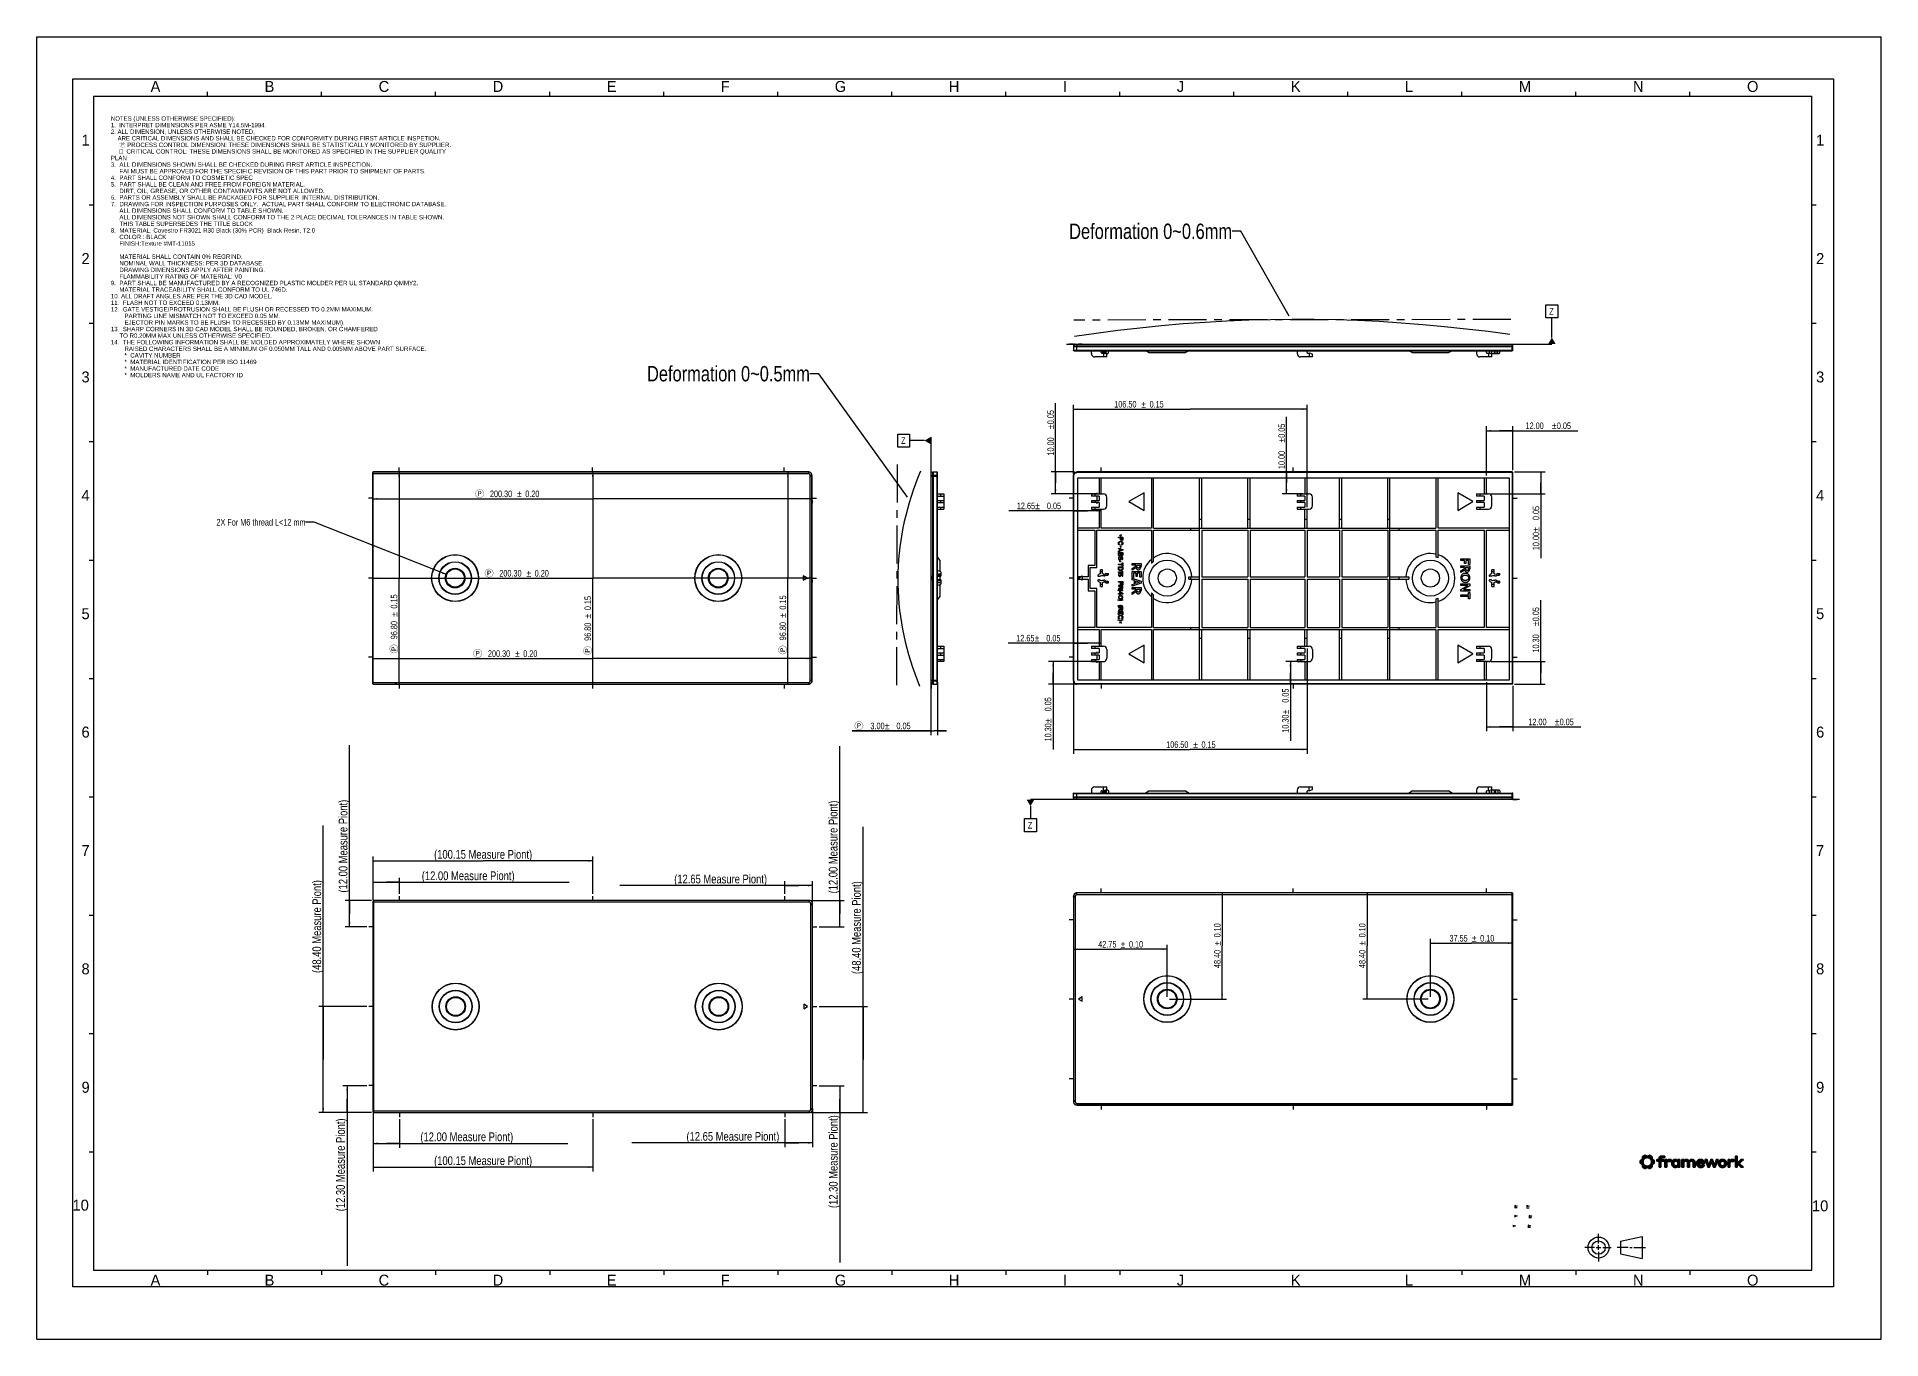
# Model space of a CAD drawing. Header units: millimetres. Extents: x 0 to 841, y 0 to 594.
import ezdxf
from ezdxf.enums import TextEntityAlignment as Align

# ---------------------------------------------------------------- set-up
doc = ezdxf.new("R2010")
doc.units = ezdxf.units.MM
doc.header["$LTSCALE"] = 46.255
doc.linetypes.add('CENTER', pattern=[0.6, 0.375, -0.075, 0.075, -0.075])
doc.layers.get('0').update_dxf_attribs({"linetype": 'CONTINUOUS'})
for name, color, linetype in [('01___PRT_ALL_DTM_PLN', 7, 'CONTINUOUS'), ('03___PRT_ALL_CURVES', 7, 'CONTINUOUS'), ('06___PRT_ALL_SURFS', 7, 'CONTINUOUS'), ('DETAIL', 7, 'CONTINUOUS'), ('FEATURE', 7, 'CONTINUOUS')]:
    doc.layers.add(name, color=color, linetype=linetype)
doc.styles.get("Standard").update_dxf_attribs({"font": 'txt', "width": 0.8})
doc.styles.add('TEXTSTYLE_10', font='ar_wgl__.ttf')
doc.styles.add('TEXTSTYLE_2', font='txt')
doc.styles.add('TEXTSTYLE_3', font='symbol_asme.ttf')
doc.dimstyles.new('DIMSTYLE_1', dxfattribs={"dimtxt": 4, "dimasz": 2.1, "dimexe": 2, "dimexo": 1, "dimgap": 1, "dimtad": 1, "dimzin": 0, "dimdsep": 46, "dimtxsty": 'STANDARD', "dimblk": '_FILLED', "dimblk1": '_FILLED', "dimblk2": '_FILLED', "dimcen": 0.09, "dimazin": 0, "dimtp": 0.01, "dimtm": 0.01, "dimtfac": 1, "dimtofl": 0, "dimtmove": 0, "dimatfit": 3, "dimldrblk": '_FILLED', "dimfxl": 1, "dimtolj": 1, "dimtzin": 0, "dimarcsym": 0})
doc.dimstyles.new('DIMSTYLE_2', dxfattribs={"dimtxt": 3, "dimasz": 2.1, "dimexe": 2, "dimexo": 1, "dimgap": 0.75, "dimtad": 1, "dimzin": 0, "dimdsep": 46, "dimtxsty": 'STANDARD', "dimblk": '_FILLED', "dimblk1": '_FILLED', "dimblk2": '_FILLED', "dimcen": 0.09, "dimazin": 0, "dimtol": 1, "dimtp": 0.15, "dimtm": 0.15, "dimtfac": 1, "dimtofl": 0, "dimtmove": 0, "dimatfit": 3, "dimldrblk": '_FILLED', "dimfxl": 1, "dimtolj": 1, "dimtzin": 0, "dimarcsym": 0})
doc.dimstyles.new('DIMSTYLE_3', dxfattribs={"dimtxt": 3, "dimasz": 2.1, "dimexe": 2, "dimexo": 1, "dimgap": 0.75, "dimtad": 1, "dimzin": 0, "dimdsep": 46, "dimtxsty": 'STANDARD', "dimblk": '_FILLED', "dimblk1": '_FILLED', "dimblk2": '_FILLED', "dimcen": 0.09, "dimazin": 0, "dimtol": 1, "dimtp": 0.2, "dimtm": 0.2, "dimtfac": 1, "dimtofl": 0, "dimtmove": 0, "dimatfit": 3, "dimldrblk": '_FILLED', "dimfxl": 1, "dimtolj": 1, "dimtzin": 0, "dimarcsym": 0})
doc.dimstyles.new('DIMSTYLE_4', dxfattribs={"dimtxt": 3, "dimasz": 2.1, "dimexe": 2, "dimexo": 1, "dimgap": 0.75, "dimtad": 1, "dimzin": 0, "dimdsep": 46, "dimtxsty": 'STANDARD', "dimblk": '_FILLED', "dimblk1": '_FILLED', "dimblk2": '_FILLED', "dimcen": 0.09, "dimazin": 0, "dimtol": 1, "dimtp": 0.1, "dimtm": 0.1, "dimtfac": 1, "dimtofl": 0, "dimtmove": 0, "dimatfit": 3, "dimldrblk": '_FILLED', "dimfxl": 1, "dimtolj": 1, "dimtzin": 0, "dimarcsym": 0})
doc.dimstyles.new('DIMSTYLE_5', dxfattribs={"dimtxt": 3, "dimasz": 2.1, "dimexe": 2, "dimexo": 1, "dimgap": 0.75, "dimtad": 1, "dimzin": 0, "dimdsep": 46, "dimtxsty": 'STANDARD', "dimblk": '_FILLED', "dimblk1": '_FILLED', "dimblk2": '_FILLED', "dimcen": 0.09, "dimazin": 0, "dimtol": 1, "dimtp": 0.05, "dimtm": 0.05, "dimtfac": 1, "dimtofl": 0, "dimtmove": 0, "dimatfit": 3, "dimldrblk": '_FILLED', "dimfxl": 1, "dimtolj": 1, "dimtzin": 0, "dimarcsym": 0})
doc.dimstyles.get("Standard").update_dxf_attribs({"dimtxt": 3, "dimasz": 2.1, "dimexe": 2, "dimexo": 1, "dimtad": 1, "dimzin": 0, "dimdsep": 46, "dimtxsty": 'STANDARD', "dimblk": '_FILLED', "dimblk1": '_FILLED', "dimblk2": '_FILLED', "dimcen": 0.09, "dimazin": 0, "dimtol": 1, "dimtp": 0.01, "dimtm": 0.01, "dimtfac": 1, "dimtofl": 0, "dimtmove": 0, "dimatfit": 3, "dimldrblk": '_FILLED', "dimfxl": 1, "dimtolj": 1, "dimtzin": 0, "dimarcsym": 0})

msp = doc.modelspace()

# ---------------------------------------------------------------- texts
at = {"color": 7, "linetype": 'CONTINUOUS', "char_height": 5, "attachment_point": 1, "line_spacing_factor": 0.9, "style": 'TEXTSTYLE_2'}
for s, insert, width in [('A', (51.842, 573.885), 5), ('B', (103.842, 573.885), 5), ('C', (155.842, 573.885), 5), ('D', (207.842, 573.885), 5), ('E', (259.842, 573.885), 5), ('F', (311.842, 573.885), 5), ('G', (363.842, 573.885), 5), ('H', (415.842, 573.885), 5), ('I', (467.842, 573.885), 5), ('J', (519.842, 573.885), 5), ('K', (571.842, 573.885), 5), ('L', (623.842, 573.885), 5), ('M', (675.842, 573.885), 5), ('N', (727.842, 573.885), 5), ('O', (779.842, 573.885), 5), ('1', (20.342, 549.385), 5), ('1', (811.342, 549.385), 5), ('2', (20.342, 495.385), 5), ('2', (811.342, 495.385), 5), ('3', (20.342, 441.385), 5), ('3', (811.342, 441.385), 5), ('4', (20.342, 387.385), 5), ('4', (811.342, 387.385), 5), ('5', (20.342, 333.385), 5), ('5', (811.342, 333.385), 5), ('6', (20.342, 279.385), 5), ('6', (811.342, 279.385), 5), ('7', (20.342, 225.385), 5), ('7', (811.342, 225.385), 5), ('8', (20.342, 171.385), 5), ('8', (811.342, 171.385), 5), ('9', (20.342, 117.385), 5), ('9', (811.342, 117.385), 5), ('10', (16.248, 63.615), 10), ('10', (809.484, 63.302), 10), ('A', (51.842, 29.385), 5), ('B', (103.842, 29.385), 5), ('C', (155.842, 29.385), 5), ('D', (207.842, 29.385), 5), ('E', (259.842, 29.385), 5), ('F', (311.842, 29.385), 5), ('G', (363.842, 29.385), 5), ('H', (415.842, 29.385), 5), ('I', (467.842, 29.385), 5), ('J', (519.842, 29.385), 5), ('K', (571.842, 29.385), 5), ('L', (623.842, 29.385), 5), ('M', (675.842, 29.385), 5), ('N', (727.842, 29.385), 5), ('O', (779.842, 29.385), 5)]:
    msp.add_mtext(s, dxfattribs=dict(at, insert=insert, width=width))
at = {"color": 7, "linetype": 'CONTINUOUS', "insert": (122.496, 374.09), "char_height": 3, "width": 57.6, "attachment_point": 3, "line_spacing_factor": 0.9}
msp.add_mtext('2X For M6 thread L<12 mm', dxfattribs=at)
at = {"layer": '01___PRT_ALL_DTM_PLN', "color": 7, "linetype": 'CONTINUOUS', "char_height": 3, "width": 2.4, "attachment_point": 1, "line_spacing_factor": 0.9}
for insert in [(689.665, 470.299), (394.075, 411.349), (451.883, 235.904)]:
    msp.add_mtext('Z', dxfattribs=dict(at, insert=insert))
at = {"layer": 'DETAIL', "color": 7, "linetype": 'CONTINUOUS', "insert": (33.731, 557.755), "char_height": 2, "width": 234.48131, "attachment_point": 1, "line_spacing_factor": 0.9, "style": 'TEXTSTYLE_10'}
msp.add_mtext('NOTES (UNLESS OTHERWISE SPECIFIED):\\P1.  INTERPRET DIMENSIONS PER ASME Y14.5M-1994.\\P2. ALL DIMENSION, UNLESS OTHERWISE NOTED, \\P    ARE CRITICAL DIMENSIONS AND SHALL BE CHECKED FOR CONFORMITY DURING FIRST ARTICLE INSPETION.\\P     \\fSymbol_ASME;{\\W1.0;Ⓟ}\\fArial WGL; PROCESS CONTROL DIMENSION: THESE DIMENSIONS SHALL BE STATISTICALLY MONITORED BY SUPPLIER. \\P     \\fSymbol_ASME;{\\W1.0;□}\\fArial WGL;  CRITICAL CONTROL: THESE DIMENSIONS SHALL BE MONITORED AS SPECIFIED IN THE SUPPLIER QUALITY \\PPLAN\\P3.  ALL DIMENSIONS SHOWN SHALL BE CHECKED DURING FIRST ARTICLE INSPECTION. \\P     FAI MUST BE APPROVED FOR THE SPECIFIC REVISION OF THIS PART PRIOR TO SHIPMENT OF PARTS.\\P4.  PART SHALL CONFORM TO COSMETIC SPEC\\P5.  PART SHALL BE CLEAN AND FREE FROM FOREIGN MATERIAL. \\P     DIRT, OIL, GREASE, OR OTHER CONTAMINANTS ARE NOT ALLOWED.\\P6.  PARTS OR ASSEMBLY SHALL BE PACKAGED FOR SUPPLIER  INTERNAL DISTRIBUTION.\\P7.  DRAWING FOR INSPECTION PURPOSES ONLY.  ACTUAL PART SHALL CONFORM TO ELECTRONIC DATABASE. \\P     ALL DIMENSIONS SHALL CONFORM TO TABLE SHOWN.  \\P     ALL DIMENSIONS NOT SHOWN SHALL CONFORM TO THE 2 PLACE DECIMAL TOLERANCES IN TABLE SHOWN.  \\P     THIS TABLE SUPERSEDES THE TITLE BLOCK\\P8.  MATERIAL: Covestro FR3021 R30 Black (30% PCR)  Black Resin, T2.0\\P     COLOR : BLACK\\P     FINISH:Texture #MT-11015\\P    \\P     MATERIAL SHALL CONTAIN 0% REGRIND.\\P     NOMINAL WALL THICKNESS: PER 3D DATABASE.\\P     DRAWING DIMENSIONS APPLY AFTER PAINTING.\\P     FLAMMABILITY RATING OF MATERIAL: V0\\P9.  PART SHALL BE MANUFACTURED BY A RECOGNIZED PLASTIC MOLDER PER UL STANDARD QMMY2. \\P     MATERIAL TRACEABILITY SHALL CONFORM TO UL 746D.\\P10. ALL DRAFT ANGLES ARE PER THE 3D CAD MODEL.\\P11.  FLASH NOT TO EXCEED 0.13MM. \\P12.  GATE VESTIGE/PROTRUSION SHALL BE FLUSH OR RECESSED TO 0.2MM MAXIMUM. \\P        PARTING LINE MISMATCH NOT TO EXCEED 0.05 MM.\\P        EJECTOR PIN MARKS TO BE FLUSH TO RECESSED BY 0.13MM MAXIMUM).\\P13.  SHARP CORNERS IN 3D CAD MODEL SHALL BE ROUNDED, BROKEN, OR CHAMFERED \\P     TO R0.20MM MAX UNLESS OTHERWISE SPECIFIED.\\P14.  THE FOLLOWING INFORMATION SHALL BE MOLDED APPROXIMATELY WHERE SHOWN \\P        RAISED CHARACTERS SHALL BE A MINIMUM OF 0.050MM TALL AND 0.005MM ABOVE PART SURFACE.\\P        *  CAVITY NUMBER\\P        *  MATERIAL IDENTIFICATION PER ISO 11469 \\P        *  MANUFACTURED DATE CODE \\P        *  MOLDERS NAME AND UL FACTORY ID ', dxfattribs=at)
at = {"layer": 'DETAIL', "color": 7, "linetype": 'CONTINUOUS', "char_height": 7, "width": 106.4, "attachment_point": 3, "line_spacing_factor": 0.9}
for s, insert in [('Deformation 0~0.6mm', (545.021, 508.816)), ('Deformation 0~0.5mm', (352.52, 443.867))]:
    msp.add_mtext(s, dxfattribs=dict(at, insert=insert))

# ---------------------------------------------------------------- blocks, each defined once
blk = doc.blocks.new('SYM301_BL0', base_point=(680.55, 51.63))
at = {"color": 7, "linetype": 'CONTINUOUS'}
for p, q in [((679.93, 52.2), (681.17, 51.73)), ((681.15, 51.73), (679.93, 51.42)), ((679.93, 51.05), (681.12, 51.05))]:
    blk.add_line(p, q, dxfattribs=at)
blk = doc.blocks.new('SYM301_BL1', base_point=(681.04, 56.01))
at = {"color": 7, "linetype": 'CONTINUOUS'}
for p, q in [((680.42, 56.59), (681.66, 56.12)), ((681.63, 56.12), (680.42, 55.81)), ((680.42, 55.44), (681.61, 55.44))]:
    blk.add_line(p, q, dxfattribs=at)
blk = doc.blocks.new('SYM301_BL2', base_point=(679.89, 60.52))
at = {"color": 7, "linetype": 'CONTINUOUS'}
for p, q in [((679.27, 61.1), (680.51, 60.63)), ((680.49, 60.63), (679.27, 60.32)), ((679.27, 59.95), (680.46, 59.95))]:
    blk.add_line(p, q, dxfattribs=at)
blk = doc.blocks.new('SYM301_BL3', base_point=(674.39, 60.6))
at = {"color": 7, "linetype": 'CONTINUOUS'}
for p, q in [((673.77, 61.17), (675.01, 60.71)), ((674.99, 60.71), (673.77, 60.4)), ((673.77, 60.03), (674.96, 60.03))]:
    blk.add_line(p, q, dxfattribs=at)
blk = doc.blocks.new('SYM001_BL4', base_point=(674.36, 56.08))
at = {"color": 7, "linetype": 'CONTINUOUS'}
for p, q in [((674.98, 56.16), (673.74, 55.69)), ((673.76, 56.47), (674.98, 56.16))]:
    blk.add_line(p, q, dxfattribs=at)
blk = doc.blocks.new('SYM001_BL5', base_point=(673.63, 51.64))
at = {"color": 7, "linetype": 'CONTINUOUS'}
for p, q in [((674.25, 51.71), (673.01, 51.25)), ((673.03, 52.03), (674.25, 51.71))]:
    blk.add_line(p, q, dxfattribs=at)
blk = doc.blocks.new('_FILLED')
at = {"color": 0, "linetype": 'BYBLOCK'}
blk.add_solid([(0, 0), (-1, 0.17), (-1, -0.17)], dxfattribs=at)
blk = doc.blocks.new('*D0')
at = {"color": 7, "linetype": 'CONTINUOUS'}
for p, q in [((153.42, 200.31), (153.42, 210.36)), ((165.42, 203.11), (165.42, 210.36)), ((153.42, 208.36), (159.42, 208.36)), ((165.42, 208.36), (159.42, 208.36)), ((159.42, 208.36), (242.71, 208.36))]:
    blk.add_line(p, q, dxfattribs=at)
at = {"color": 7, "linetype": 'CONTINUOUS', "xscale": 2.1, "yscale": 2.1, "zscale": 2.1, "rotation": 180}
blk.add_blockref('_FILLED', (153.42, 208.36), dxfattribs=at)
at = {"color": 7, "linetype": 'CONTINUOUS', "xscale": 2.1, "yscale": 2.1, "zscale": 2.1}
blk.add_blockref('_FILLED', (165.42, 208.36), dxfattribs=at)
at = {"color": 7, "linetype": 'CONTINUOUS', "insert": (175.51, 213.36), "char_height": 4, "width": 67.2, "attachment_point": 1, "line_spacing_factor": 0.9}
blk.add_mtext('(12.00 Measure Piont)', dxfattribs=at)
blk = doc.blocks.new('*D1')
at = {"color": 7, "linetype": 'CONTINUOUS'}
for p, q in [((153.42, 200.31), (153.42, 220.11)), ((253.57, 203.11), (253.57, 220.11)), ((153.42, 218.11), (203.49, 218.11)), ((253.57, 218.11), (203.49, 218.11))]:
    blk.add_line(p, q, dxfattribs=at)
at = {"color": 7, "linetype": 'CONTINUOUS', "xscale": 2.1, "yscale": 2.1, "zscale": 2.1, "rotation": 180}
blk.add_blockref('_FILLED', (153.42, 218.11), dxfattribs=at)
at = {"color": 7, "linetype": 'CONTINUOUS', "xscale": 2.1, "yscale": 2.1, "zscale": 2.1}
blk.add_blockref('_FILLED', (253.57, 218.11), dxfattribs=at)
at = {"color": 7, "linetype": 'CONTINUOUS', "insert": (203.49, 223.11), "char_height": 4, "width": 70.4, "attachment_point": 2, "line_spacing_factor": 0.9}
blk.add_mtext('(100.15 Measure Piont)', dxfattribs=at)
blk = doc.blocks.new('*D2')
at = {"color": 7, "linetype": 'CONTINUOUS'}
for p, q in [((142.62, 194.11), (142.62, 270.9)), ((152.62, 200.11), (140.62, 200.11)), ((142.62, 200.11), (142.62, 194.11)), ((142.62, 188.11), (142.62, 194.11)), ((150.42, 188.11), (140.62, 188.11))]:
    blk.add_line(p, q, dxfattribs=at)
at = {"color": 7, "linetype": 'CONTINUOUS', "xscale": 2.1, "yscale": 2.1, "zscale": 2.1}
for p, rotation in [((142.62, 200.11), 90), ((142.62, 188.11), 270)]:
    blk.add_blockref('_FILLED', p, dxfattribs=dict(at, rotation=rotation))
at = {"color": 7, "linetype": 'CONTINUOUS', "insert": (137.62, 203.7), "char_height": 4, "width": 67.2, "attachment_point": 1, "rotation": 90, "line_spacing_factor": 0.9}
blk.add_mtext('(12.00 Measure Piont)', dxfattribs=at)
blk = doc.blocks.new('*D3')
at = {"color": 7, "linetype": 'CONTINUOUS'}
for p, q in [((150.42, 115.61), (139.45, 115.61)), ((141.45, 115.61), (141.45, 109.46)), ((141.45, 103.31), (141.45, 109.46)), ((141.45, 109.46), (141.45, 33.46)), ((152.62, 103.31), (139.45, 103.31))]:
    blk.add_line(p, q, dxfattribs=at)
at = {"color": 7, "linetype": 'CONTINUOUS', "xscale": 2.1, "yscale": 2.1, "zscale": 2.1}
for p, rotation in [((141.45, 115.61), 90), ((141.45, 103.31), 270)]:
    blk.add_blockref('_FILLED', p, dxfattribs=dict(at, rotation=rotation))
at = {"color": 7, "linetype": 'CONTINUOUS', "insert": (136.45, 100.66), "char_height": 4, "width": 67.2, "attachment_point": 3, "rotation": 90, "line_spacing_factor": 0.9}
blk.add_mtext('(12.30 Measure Piont)', dxfattribs=at)
blk = doc.blocks.new('*D4')
at = {"color": 7, "linetype": 'CONTINUOUS'}
for p, q in [((130.62, 127.51), (130.62, 234.22)), ((150.42, 151.71), (128.62, 151.71)), ((130.62, 151.71), (130.62, 127.51)), ((130.62, 103.31), (130.62, 127.51)), ((152.62, 103.31), (128.62, 103.31))]:
    blk.add_line(p, q, dxfattribs=at)
at = {"color": 7, "linetype": 'CONTINUOUS', "xscale": 2.1, "yscale": 2.1, "zscale": 2.1}
for p, rotation in [((130.62, 151.71), 90), ((130.62, 103.31), 270)]:
    blk.add_blockref('_FILLED', p, dxfattribs=dict(at, rotation=rotation))
at = {"color": 7, "linetype": 'CONTINUOUS', "insert": (125.62, 167.02), "char_height": 4, "width": 67.2, "attachment_point": 1, "rotation": 90, "line_spacing_factor": 0.9}
blk.add_mtext('(48.40 Measure Piont)', dxfattribs=at)
blk = doc.blocks.new('*D5')
at = {"color": 7, "linetype": 'CONTINUOUS'}
for p, q in [((153.42, 103.11), (153.42, 87.29)), ((165.42, 100.31), (165.42, 87.29)), ((153.42, 89.29), (159.42, 89.29)), ((165.42, 89.29), (159.42, 89.29)), ((159.42, 89.29), (242.08, 89.29))]:
    blk.add_line(p, q, dxfattribs=at)
at = {"color": 7, "linetype": 'CONTINUOUS', "xscale": 2.1, "yscale": 2.1, "zscale": 2.1, "rotation": 180}
blk.add_blockref('_FILLED', (153.42, 89.29), dxfattribs=at)
at = {"color": 7, "linetype": 'CONTINUOUS', "xscale": 2.1, "yscale": 2.1, "zscale": 2.1}
blk.add_blockref('_FILLED', (165.42, 89.29), dxfattribs=at)
at = {"color": 7, "linetype": 'CONTINUOUS', "insert": (174.88, 94.29), "char_height": 4, "width": 67.2, "attachment_point": 1, "line_spacing_factor": 0.9}
blk.add_mtext('(12.00 Measure Piont)', dxfattribs=at)
blk = doc.blocks.new('*D6')
at = {"color": 7, "linetype": 'CONTINUOUS'}
for p, q in [((153.42, 103.11), (153.42, 76.4)), ((253.57, 100.31), (253.57, 76.4)), ((153.42, 78.4), (203.49, 78.4)), ((253.57, 78.4), (203.49, 78.4))]:
    blk.add_line(p, q, dxfattribs=at)
at = {"color": 7, "linetype": 'CONTINUOUS', "xscale": 2.1, "yscale": 2.1, "zscale": 2.1, "rotation": 180}
blk.add_blockref('_FILLED', (153.42, 78.4), dxfattribs=at)
at = {"color": 7, "linetype": 'CONTINUOUS', "xscale": 2.1, "yscale": 2.1, "zscale": 2.1}
blk.add_blockref('_FILLED', (253.57, 78.4), dxfattribs=at)
at = {"color": 7, "linetype": 'CONTINUOUS', "insert": (203.49, 83.4), "char_height": 4, "width": 70.4, "attachment_point": 2, "line_spacing_factor": 0.9}
blk.add_mtext('(100.15 Measure Piont)', dxfattribs=at)
blk = doc.blocks.new('*D7')
at = {"color": 7, "linetype": 'CONTINUOUS'}
for p, q in [((353.72, 104.21), (353.72, 87.49)), ((341.07, 100.31), (341.07, 87.49)), ((347.39, 89.49), (271.37, 89.49)), ((341.07, 89.49), (347.39, 89.49)), ((353.72, 89.49), (347.39, 89.49))]:
    blk.add_line(p, q, dxfattribs=at)
at = {"color": 7, "linetype": 'CONTINUOUS', "xscale": 2.1, "yscale": 2.1, "zscale": 2.1, "rotation": 180}
blk.add_blockref('_FILLED', (341.07, 89.49), dxfattribs=at)
at = {"color": 7, "linetype": 'CONTINUOUS', "xscale": 2.1, "yscale": 2.1, "zscale": 2.1}
blk.add_blockref('_FILLED', (353.72, 89.49), dxfattribs=at)
at = {"color": 7, "linetype": 'CONTINUOUS', "insert": (338.57, 94.49), "char_height": 4, "width": 67.2, "attachment_point": 3, "line_spacing_factor": 0.9}
blk.add_mtext('(12.65 Measure Piont)', dxfattribs=at)
blk = doc.blocks.new('*D8')
at = {"color": 7, "linetype": 'CONTINUOUS'}
for p, q in [((356.72, 115.61), (368.18, 115.61)), ((366.18, 115.61), (366.18, 109.46)), ((366.18, 103.31), (366.18, 109.46)), ((366.18, 109.46), (366.18, 34.93)), ((353.22, 103.31), (368.18, 103.31))]:
    blk.add_line(p, q, dxfattribs=at)
at = {"color": 7, "linetype": 'CONTINUOUS', "xscale": 2.1, "yscale": 2.1, "zscale": 2.1}
for p, rotation in [((366.18, 115.61), 90), ((366.18, 103.31), 270)]:
    blk.add_blockref('_FILLED', p, dxfattribs=dict(at, rotation=rotation))
at = {"color": 7, "linetype": 'CONTINUOUS', "insert": (361.18, 102.13), "char_height": 4, "width": 67.2, "attachment_point": 3, "rotation": 90, "line_spacing_factor": 0.9}
blk.add_mtext('(12.30 Measure Piont)', dxfattribs=at)
blk = doc.blocks.new('*D9')
at = {"color": 7, "linetype": 'CONTINUOUS'}
for p, q in [((376.73, 127.51), (376.73, 233.72)), ((356.72, 151.71), (378.73, 151.71)), ((376.73, 151.71), (376.73, 127.51)), ((376.73, 103.31), (376.73, 127.51)), ((353.22, 103.31), (378.73, 103.31))]:
    blk.add_line(p, q, dxfattribs=at)
at = {"color": 7, "linetype": 'CONTINUOUS', "xscale": 2.1, "yscale": 2.1, "zscale": 2.1}
for p, rotation in [((376.73, 151.71), 90), ((376.73, 103.31), 270)]:
    blk.add_blockref('_FILLED', p, dxfattribs=dict(at, rotation=rotation))
at = {"color": 7, "linetype": 'CONTINUOUS', "insert": (371.73, 166.52), "char_height": 4, "width": 67.2, "attachment_point": 1, "rotation": 90, "line_spacing_factor": 0.9}
blk.add_mtext('(48.40 Measure Piont)', dxfattribs=at)
blk = doc.blocks.new('*D10')
at = {"color": 7, "linetype": 'CONTINUOUS'}
for p, q in [((366.1, 194.11), (366.1, 270.51)), ((353.22, 200.11), (368.1, 200.11)), ((366.1, 200.11), (366.1, 194.11)), ((366.1, 188.11), (366.1, 194.11)), ((356.72, 188.11), (368.1, 188.11))]:
    blk.add_line(p, q, dxfattribs=at)
at = {"color": 7, "linetype": 'CONTINUOUS', "xscale": 2.1, "yscale": 2.1, "zscale": 2.1}
for p, rotation in [((366.1, 200.11), 90), ((366.1, 188.11), 270)]:
    blk.add_blockref('_FILLED', p, dxfattribs=dict(at, rotation=rotation))
at = {"color": 7, "linetype": 'CONTINUOUS', "insert": (361.1, 203.31), "char_height": 4, "width": 67.2, "attachment_point": 1, "rotation": 90, "line_spacing_factor": 0.9}
blk.add_mtext('(12.00 Measure Piont)', dxfattribs=at)
blk = doc.blocks.new('*D11')
at = {"color": 7, "linetype": 'CONTINUOUS'}
for p, q in [((347.39, 206.87), (265.76, 206.87)), ((341.07, 203.11), (341.07, 208.87)), ((341.07, 206.87), (347.39, 206.87)), ((353.72, 206.87), (347.39, 206.87)), ((353.72, 199.21), (353.72, 208.87))]:
    blk.add_line(p, q, dxfattribs=at)
at = {"color": 7, "linetype": 'CONTINUOUS', "xscale": 2.1, "yscale": 2.1, "zscale": 2.1, "rotation": 180}
blk.add_blockref('_FILLED', (341.07, 206.87), dxfattribs=at)
at = {"color": 7, "linetype": 'CONTINUOUS', "xscale": 2.1, "yscale": 2.1, "zscale": 2.1}
blk.add_blockref('_FILLED', (353.72, 206.87), dxfattribs=at)
at = {"color": 7, "linetype": 'CONTINUOUS', "insert": (332.96, 211.87), "char_height": 4, "width": 67.2, "attachment_point": 3, "line_spacing_factor": 0.9}
blk.add_mtext('(12.65 Measure Piont)', dxfattribs=at)
blk = doc.blocks.new('*D12')
at = {"color": 7, "linetype": 'CONTINUOUS'}
for p, q in [((164.17, 395.54), (163.14, 395.54)), ((165.14, 395.54), (165.14, 347.14)), ((165.14, 298.74), (165.14, 347.14)), ((164.17, 298.74), (163.14, 298.74))]:
    blk.add_line(p, q, dxfattribs=at)
at = {"color": 7, "linetype": 'CONTINUOUS', "xscale": 2.1, "yscale": 2.1, "zscale": 2.1}
for p, rotation in [((165.14, 395.54), 90), ((165.14, 298.74), 270)]:
    blk.add_blockref('_FILLED', p, dxfattribs=dict(at, rotation=rotation))
at = {"color": 7, "linetype": 'CONTINUOUS', "width": 0.8}
for s, p in [('0.15', (164.39, 336.46)), ('96.80', (164.39, 323.4))]:
    blk.add_text(s, height=3, rotation=90, dxfattribs=at).set_placement(p, align=Align.CENTER)
at = {"color": 7, "linetype": 'CONTINUOUS', "style": 'TEXTSTYLE_3'}
for s, p in [('±', (164.39, 330.53)), ('Ⓟ', (164.39, 314.83))]:
    blk.add_text(s, height=3, rotation=90, dxfattribs=at).set_placement(p, align=Align.CENTER)
blk = doc.blocks.new('*D13')
at = {"color": 7, "linetype": 'CONTINUOUS'}
for p, q in [((253.46, 395.54), (253.46, 347.14)), ((254.32, 395.54), (255.46, 395.54)), ((253.46, 298.74), (253.46, 347.14)), ((254.32, 298.74), (255.46, 298.74))]:
    blk.add_line(p, q, dxfattribs=at)
at = {"color": 7, "linetype": 'CONTINUOUS', "xscale": 2.1, "yscale": 2.1, "zscale": 2.1}
for p, rotation in [((253.46, 395.54), 90), ((253.46, 298.74), 270)]:
    blk.add_blockref('_FILLED', p, dxfattribs=dict(at, rotation=rotation))
at = {"color": 7, "linetype": 'CONTINUOUS', "width": 0.8}
for s, p in [('0.15', (252.71, 335.72)), ('96.80', (252.71, 322.65))]:
    blk.add_text(s, height=3, rotation=90, dxfattribs=at).set_placement(p, align=Align.CENTER)
at = {"color": 7, "linetype": 'CONTINUOUS', "style": 'TEXTSTYLE_3'}
for s, p in [('±', (252.71, 329.78)), ('Ⓟ', (252.71, 314.09))]:
    blk.add_text(s, height=3, rotation=90, dxfattribs=at).set_placement(p, align=Align.CENTER)
blk = doc.blocks.new('*D14')
at = {"color": 7, "linetype": 'CONTINUOUS'}
for p, q in [((341.82, 395.54), (344.42, 395.54)), ((342.42, 395.54), (342.42, 347.14)), ((342.42, 298.74), (342.42, 347.14)), ((341.82, 298.74), (344.42, 298.74))]:
    blk.add_line(p, q, dxfattribs=at)
at = {"color": 7, "linetype": 'CONTINUOUS', "xscale": 2.1, "yscale": 2.1, "zscale": 2.1}
for p, rotation in [((342.42, 395.54), 90), ((342.42, 298.74), 270)]:
    blk.add_blockref('_FILLED', p, dxfattribs=dict(at, rotation=rotation))
at = {"color": 7, "linetype": 'CONTINUOUS', "width": 0.8}
for s, p in [('0.15', (341.67, 335.99)), ('96.80', (341.67, 322.93))]:
    blk.add_text(s, height=3, rotation=90, dxfattribs=at).set_placement(p, align=Align.CENTER)
at = {"color": 7, "linetype": 'CONTINUOUS', "style": 'TEXTSTYLE_3'}
for s, p in [('±', (341.67, 330.06)), ('Ⓟ', (341.67, 314.36))]:
    blk.add_text(s, height=3, rotation=90, dxfattribs=at).set_placement(p, align=Align.CENTER)
blk = doc.blocks.new('*D15')
at = {"color": 7, "linetype": 'CONTINUOUS'}
for p, q in [((153.17, 383.31), (253.32, 383.31)), ((153.17, 382.54), (153.17, 381.31)), ((353.47, 383.31), (253.32, 383.31)), ((353.47, 382.54), (353.47, 381.31))]:
    blk.add_line(p, q, dxfattribs=at)
at = {"color": 7, "linetype": 'CONTINUOUS', "xscale": 2.1, "yscale": 2.1, "zscale": 2.1, "rotation": 180}
blk.add_blockref('_FILLED', (153.17, 383.31), dxfattribs=at)
at = {"color": 7, "linetype": 'CONTINUOUS', "xscale": 2.1, "yscale": 2.1, "zscale": 2.1}
blk.add_blockref('_FILLED', (353.47, 383.31), dxfattribs=at)
at = {"color": 7, "linetype": 'CONTINUOUS', "style": 'TEXTSTYLE_3'}
for s, p in [('Ⓟ', (201.9, 384.06)), ('±', (220, 384.06))]:
    blk.add_text(s, height=3, dxfattribs=at).set_placement(p, align=Align.CENTER)
at = {"color": 7, "linetype": 'CONTINUOUS', "width": 0.8}
for s, p in [('200.30', (211.67, 384.06)), ('0.20', (225.93, 384.06))]:
    blk.add_text(s, height=3, dxfattribs=at).set_placement(p, align=Align.CENTER)
blk = doc.blocks.new('*D16')
at = {"color": 7, "linetype": 'CONTINUOUS'}
for p, q in [((153.17, 347.08), (253.32, 347.08)), ((153.17, 346.14), (153.17, 345.08)), ((353.47, 347.08), (253.32, 347.08)), ((353.47, 346.14), (353.47, 345.08))]:
    blk.add_line(p, q, dxfattribs=at)
at = {"color": 7, "linetype": 'CONTINUOUS', "xscale": 2.1, "yscale": 2.1, "zscale": 2.1, "rotation": 180}
blk.add_blockref('_FILLED', (153.17, 347.08), dxfattribs=at)
at = {"color": 7, "linetype": 'CONTINUOUS', "xscale": 2.1, "yscale": 2.1, "zscale": 2.1}
blk.add_blockref('_FILLED', (353.47, 347.08), dxfattribs=at)
at = {"color": 7, "linetype": 'CONTINUOUS', "style": 'TEXTSTYLE_3'}
for s, p in [('Ⓟ', (206.2, 347.83)), ('±', (224.29, 347.83))]:
    blk.add_text(s, height=3, dxfattribs=at).set_placement(p, align=Align.CENTER)
at = {"color": 7, "linetype": 'CONTINUOUS', "width": 0.8}
for s, p in [('200.30', (215.96, 347.83)), ('0.20', (230.23, 347.83))]:
    blk.add_text(s, height=3, dxfattribs=at).set_placement(p, align=Align.CENTER)
blk = doc.blocks.new('*D17')
at = {"color": 7, "linetype": 'CONTINUOUS'}
for p, q in [((153.17, 310.44), (253.32, 310.44)), ((153.17, 310.04), (153.17, 308.44)), ((353.47, 310.44), (253.32, 310.44))]:
    blk.add_line(p, q, dxfattribs=at)
at = {"color": 7, "linetype": 'CONTINUOUS', "xscale": 2.1, "yscale": 2.1, "zscale": 2.1, "rotation": 180}
blk.add_blockref('_FILLED', (153.17, 310.44), dxfattribs=at)
at = {"color": 7, "linetype": 'CONTINUOUS', "xscale": 2.1, "yscale": 2.1, "zscale": 2.1}
blk.add_blockref('_FILLED', (353.47, 310.44), dxfattribs=at)
at = {"color": 7, "linetype": 'CONTINUOUS', "style": 'TEXTSTYLE_3'}
for s, p in [('Ⓟ', (200.99, 311.19)), ('±', (219.09, 311.19))]:
    blk.add_text(s, height=3, dxfattribs=at).set_placement(p, align=Align.CENTER)
at = {"color": 7, "linetype": 'CONTINUOUS', "width": 0.8}
for s, p in [('200.30', (210.76, 311.19)), ('0.20', (225.02, 311.19))]:
    blk.add_text(s, height=3, dxfattribs=at).set_placement(p, align=Align.CENTER)
blk = doc.blocks.new('*D18')
at = {"color": 7, "linetype": 'CONTINUOUS'}
for p, q in [((472.72, 177.86), (494.09, 177.86)), ((515.47, 177.86), (494.09, 177.86)), ((515.47, 156.13), (515.47, 179.86))]:
    blk.add_line(p, q, dxfattribs=at)
at = {"color": 7, "linetype": 'CONTINUOUS', "xscale": 2.1, "yscale": 2.1, "zscale": 2.1, "rotation": 180}
blk.add_blockref('_FILLED', (472.72, 177.86), dxfattribs=at)
at = {"color": 7, "linetype": 'CONTINUOUS', "xscale": 2.1, "yscale": 2.1, "zscale": 2.1}
blk.add_blockref('_FILLED', (515.47, 177.86), dxfattribs=at)
at = {"color": 7, "linetype": 'CONTINUOUS', "width": 0.8}
for s, p in [('42.75', (488.16, 178.61)), ('0.10', (501.23, 178.61))]:
    blk.add_text(s, height=3, dxfattribs=at).set_placement(p, align=Align.CENTER)
at = {"color": 7, "linetype": 'CONTINUOUS', "style": 'TEXTSTYLE_3'}
blk.add_text('±', height=3, dxfattribs=at).set_placement((495.29, 178.61), align=Align.CENTER)
blk = doc.blocks.new('*D19')
at = {"color": 7, "linetype": 'CONTINUOUS'}
for p, q in [((635.47, 156.13), (635.47, 182.6)), ((635.47, 180.6), (654.24, 180.6)), ((673.02, 180.6), (654.24, 180.6))]:
    blk.add_line(p, q, dxfattribs=at)
at = {"color": 7, "linetype": 'CONTINUOUS', "xscale": 2.1, "yscale": 2.1, "zscale": 2.1, "rotation": 180}
blk.add_blockref('_FILLED', (635.47, 180.6), dxfattribs=at)
at = {"color": 7, "linetype": 'CONTINUOUS', "xscale": 2.1, "yscale": 2.1, "zscale": 2.1}
blk.add_blockref('_FILLED', (673.02, 180.6), dxfattribs=at)
at = {"color": 7, "linetype": 'CONTINUOUS', "width": 0.8}
for s, p in [('37.55', (648.31, 181.35)), ('0.10', (661.38, 181.35))]:
    blk.add_text(s, height=3, dxfattribs=at).set_placement(p, align=Align.CENTER)
at = {"color": 7, "linetype": 'CONTINUOUS', "style": 'TEXTSTYLE_3'}
blk.add_text('±', height=3, dxfattribs=at).set_placement((655.44, 181.35), align=Align.CENTER)
blk = doc.blocks.new('*D20')
at = {"color": 7, "linetype": 'CONTINUOUS'}
for p, q in [((540.53, 203.53), (540.53, 179.33)), ((540.53, 155.13), (540.53, 179.33)), ((516.47, 155.13), (542.53, 155.13))]:
    blk.add_line(p, q, dxfattribs=at)
at = {"color": 7, "linetype": 'CONTINUOUS', "xscale": 2.1, "yscale": 2.1, "zscale": 2.1}
for p, rotation in [((540.53, 203.53), 90), ((540.53, 155.13), 270)]:
    blk.add_blockref('_FILLED', p, dxfattribs=dict(at, rotation=rotation))
at = {"color": 7, "linetype": 'CONTINUOUS', "width": 0.8}
for s, p in [('0.10', (539.78, 186.47)), ('48.40', (539.78, 173.4))]:
    blk.add_text(s, height=3, rotation=90, dxfattribs=at).set_placement(p, align=Align.CENTER)
at = {"color": 7, "linetype": 'CONTINUOUS', "style": 'TEXTSTYLE_3'}
blk.add_text('±', height=3, rotation=90, dxfattribs=at).set_placement((539.78, 180.53), align=Align.CENTER)
blk = doc.blocks.new('*D21')
at = {"color": 7, "linetype": 'CONTINUOUS'}
for p, q in [((606.62, 203.53), (606.62, 179.33)), ((606.62, 155.13), (606.62, 179.33)), ((634.47, 155.13), (604.62, 155.13))]:
    blk.add_line(p, q, dxfattribs=at)
at = {"color": 7, "linetype": 'CONTINUOUS', "xscale": 2.1, "yscale": 2.1, "zscale": 2.1}
for p, rotation in [((606.62, 203.53), 90), ((606.62, 155.13), 270)]:
    blk.add_blockref('_FILLED', p, dxfattribs=dict(at, rotation=rotation))
at = {"color": 7, "linetype": 'CONTINUOUS', "width": 0.8}
for s, p in [('0.10', (605.87, 186.47)), ('48.40', (605.87, 173.4))]:
    blk.add_text(s, height=3, rotation=90, dxfattribs=at).set_placement(p, align=Align.CENTER)
at = {"color": 7, "linetype": 'CONTINUOUS', "style": 'TEXTSTYLE_3'}
blk.add_text('±', height=3, rotation=90, dxfattribs=at).set_placement((605.87, 180.53), align=Align.CENTER)
blk = doc.blocks.new('*D22')
at = {"color": 7, "linetype": 'CONTINUOUS'}
for p, q in [((483.37, 309.04), (461.37, 309.04)), ((463.37, 309.04), (463.37, 303.89)), ((463.37, 298.74), (463.37, 303.89)), ((463.37, 303.89), (463.37, 268.91)), ((473.22, 298.74), (461.37, 298.74))]:
    blk.add_line(p, q, dxfattribs=at)
at = {"color": 7, "linetype": 'CONTINUOUS', "xscale": 2.1, "yscale": 2.1, "zscale": 2.1}
for p, rotation in [((463.37, 309.04), 90), ((463.37, 298.74), 270)]:
    blk.add_blockref('_FILLED', p, dxfattribs=dict(at, rotation=rotation))
at = {"color": 7, "linetype": 'CONTINUOUS', "width": 0.8}
for s, p in [('0.05', (462.62, 292.77)), ('10.30', (462.62, 280.91))]:
    blk.add_text(s, height=3, rotation=90, dxfattribs=at).set_placement(p, align=Align.RIGHT)
at = {"color": 7, "linetype": 'CONTINUOUS', "style": 'TEXTSTYLE_3'}
blk.add_text('±', height=3, rotation=90, dxfattribs=at).set_placement((462.62, 283.17), align=Align.RIGHT)
blk = doc.blocks.new('*D23')
at = {"color": 7, "linetype": 'CONTINUOUS'}
for p, q in [((577.22, 309.04), (569.61, 309.04)), ((571.61, 309.04), (571.61, 303.89)), ((571.61, 298.74), (571.61, 303.89)), ((571.61, 303.89), (571.61, 272.89))]:
    blk.add_line(p, q, dxfattribs=at)
at = {"color": 7, "linetype": 'CONTINUOUS', "xscale": 2.1, "yscale": 2.1, "zscale": 2.1}
for p, rotation in [((571.61, 309.04), 90), ((571.61, 298.74), 270)]:
    blk.add_blockref('_FILLED', p, dxfattribs=dict(at, rotation=rotation))
at = {"color": 7, "linetype": 'CONTINUOUS', "width": 0.8}
for s, p in [('0.05', (570.86, 296.75)), ('10.30', (570.86, 284.89))]:
    blk.add_text(s, height=3, rotation=90, dxfattribs=at).set_placement(p, align=Align.RIGHT)
at = {"color": 7, "linetype": 'CONTINUOUS', "style": 'TEXTSTYLE_3'}
blk.add_text('±', height=3, rotation=90, dxfattribs=at).set_placement((570.86, 287.15), align=Align.RIGHT)
blk = doc.blocks.new('*D24')
at = {"color": 7, "linetype": 'CONTINUOUS'}
for p, q in [((685.81, 303.89), (685.81, 337.03)), ((663.02, 309.04), (687.81, 309.04)), ((685.81, 309.04), (685.81, 303.89)), ((685.81, 298.74), (685.81, 303.89)), ((673.82, 298.74), (687.81, 298.74))]:
    blk.add_line(p, q, dxfattribs=at)
at = {"color": 7, "linetype": 'CONTINUOUS', "xscale": 2.1, "yscale": 2.1, "zscale": 2.1}
for p, rotation in [((685.81, 309.04), 90), ((685.81, 298.74), 270)]:
    blk.add_blockref('_FILLED', p, dxfattribs=dict(at, rotation=rotation))
at = {"color": 7, "linetype": 'CONTINUOUS', "width": 0.8}
for s, p in [('0.05', (685.06, 327.43)), ('10.30', (685.06, 313.17))]:
    blk.add_text(s, height=3, rotation=90, dxfattribs=at).set_placement(p)
at = {"color": 7, "linetype": 'CONTINUOUS', "style": 'TEXTSTYLE_3'}
blk.add_text('±', height=3, rotation=90, dxfattribs=at).set_placement((685.06, 325.17))
blk = doc.blocks.new('*D25')
at = {"color": 7, "linetype": 'CONTINUOUS'}
for p, q in [((464.56, 390.54), (464.56, 426.9)), ((473.22, 395.54), (462.56, 395.54)), ((464.56, 395.54), (464.56, 390.54)), ((464.56, 385.54), (464.56, 390.54)), ((483.37, 385.54), (462.56, 385.54))]:
    blk.add_line(p, q, dxfattribs=at)
at = {"color": 7, "linetype": 'CONTINUOUS', "xscale": 2.1, "yscale": 2.1, "zscale": 2.1}
for p, rotation in [((464.56, 395.54), 90), ((464.56, 385.54), 270)]:
    blk.add_blockref('_FILLED', p, dxfattribs=dict(at, rotation=rotation))
at = {"color": 7, "linetype": 'CONTINUOUS', "width": 0.8}
for s, p in [('0.05', (463.81, 417.3)), ('10.00', (463.81, 403.03))]:
    blk.add_text(s, height=3, rotation=90, dxfattribs=at).set_placement(p)
at = {"color": 7, "linetype": 'CONTINUOUS', "style": 'TEXTSTYLE_3'}
blk.add_text('±', height=3, rotation=90, dxfattribs=at).set_placement((463.81, 415.03))
blk = doc.blocks.new('*D26')
at = {"color": 7, "linetype": 'CONTINUOUS'}
for p, q in [((569.9, 390.54), (569.9, 420.73)), ((569.9, 395.54), (569.9, 390.54)), ((569.9, 385.54), (569.9, 390.54)), ((577.22, 385.54), (567.9, 385.54))]:
    blk.add_line(p, q, dxfattribs=at)
at = {"color": 7, "linetype": 'CONTINUOUS', "xscale": 2.1, "yscale": 2.1, "zscale": 2.1}
for p, rotation in [((569.9, 395.54), 90), ((569.9, 385.54), 270)]:
    blk.add_blockref('_FILLED', p, dxfattribs=dict(at, rotation=rotation))
at = {"color": 7, "linetype": 'CONTINUOUS', "width": 0.8}
for s, p in [('0.05', (569.15, 411.13)), ('10.00', (569.15, 396.87))]:
    blk.add_text(s, height=3, rotation=90, dxfattribs=at).set_placement(p)
at = {"color": 7, "linetype": 'CONTINUOUS', "style": 'TEXTSTYLE_3'}
blk.add_text('±', height=3, rotation=90, dxfattribs=at).set_placement((569.15, 408.87))
blk = doc.blocks.new('*D27')
at = {"color": 7, "linetype": 'CONTINUOUS'}
for p, q in [((673.82, 395.54), (687.87, 395.54)), ((685.87, 395.54), (685.87, 390.54)), ((685.87, 385.54), (685.87, 390.54)), ((685.87, 390.54), (685.87, 356.15)), ((663.02, 385.54), (687.87, 385.54))]:
    blk.add_line(p, q, dxfattribs=at)
at = {"color": 7, "linetype": 'CONTINUOUS', "xscale": 2.1, "yscale": 2.1, "zscale": 2.1}
for p, rotation in [((685.87, 395.54), 90), ((685.87, 385.54), 270)]:
    blk.add_blockref('_FILLED', p, dxfattribs=dict(at, rotation=rotation))
at = {"color": 7, "linetype": 'CONTINUOUS', "width": 0.8}
for s, p in [('0.05', (685.12, 380.02)), ('10.00', (685.12, 368.15))]:
    blk.add_text(s, height=3, rotation=90, dxfattribs=at).set_placement(p, align=Align.RIGHT)
at = {"color": 7, "linetype": 'CONTINUOUS', "style": 'TEXTSTYLE_3'}
blk.add_text('±', height=3, rotation=90, dxfattribs=at).set_placement((685.12, 370.42), align=Align.RIGHT)
blk = doc.blocks.new('*D28')
at = {"color": 7, "linetype": 'CONTINUOUS'}
for p, q in [((479.04, 317.48), (442.91, 317.48)), ((472.72, 317.48), (479.04, 317.48)), ((485.37, 317.48), (479.04, 317.48))]:
    blk.add_line(p, q, dxfattribs=at)
at = {"color": 7, "linetype": 'CONTINUOUS', "xscale": 2.1, "yscale": 2.1, "zscale": 2.1, "rotation": 180}
blk.add_blockref('_FILLED', (472.72, 317.48), dxfattribs=at)
at = {"color": 7, "linetype": 'CONTINUOUS', "xscale": 2.1, "yscale": 2.1, "zscale": 2.1}
blk.add_blockref('_FILLED', (485.37, 317.48), dxfattribs=at)
at = {"color": 7, "linetype": 'CONTINUOUS', "width": 0.8}
for s, p in [('12.65', (454.91, 318.23)), ('0.05', (466.78, 318.23))]:
    blk.add_text(s, height=3, dxfattribs=at).set_placement(p, align=Align.RIGHT)
at = {"color": 7, "linetype": 'CONTINUOUS', "style": 'TEXTSTYLE_3'}
blk.add_text('±', height=3, dxfattribs=at).set_placement((457.18, 318.23), align=Align.RIGHT)
blk = doc.blocks.new('*D29')
at = {"color": 7, "linetype": 'CONTINUOUS'}
for p, q in [((479.04, 377.82), (443.18, 377.82)), ((472.72, 377.82), (479.04, 377.82)), ((485.37, 377.82), (479.04, 377.82))]:
    blk.add_line(p, q, dxfattribs=at)
at = {"color": 7, "linetype": 'CONTINUOUS', "xscale": 2.1, "yscale": 2.1, "zscale": 2.1, "rotation": 180}
blk.add_blockref('_FILLED', (472.72, 377.82), dxfattribs=at)
at = {"color": 7, "linetype": 'CONTINUOUS', "xscale": 2.1, "yscale": 2.1, "zscale": 2.1}
blk.add_blockref('_FILLED', (485.37, 377.82), dxfattribs=at)
at = {"color": 7, "linetype": 'CONTINUOUS', "width": 0.8}
for s, p in [('12.65', (455.18, 378.57)), ('0.05', (467.04, 378.57))]:
    blk.add_text(s, height=3, dxfattribs=at).set_placement(p, align=Align.RIGHT)
at = {"color": 7, "linetype": 'CONTINUOUS', "style": 'TEXTSTYLE_3'}
blk.add_text('±', height=3, dxfattribs=at).set_placement((457.44, 378.57), align=Align.RIGHT)
blk = doc.blocks.new('*D30')
at = {"color": 7, "linetype": 'CONTINUOUS'}
for p, q in [((472.72, 394.64), (472.72, 426.18)), ((472.72, 424.18), (525.97, 424.18)), ((579.22, 424.18), (525.97, 424.18)), ((579.22, 379.54), (579.22, 426.18))]:
    blk.add_line(p, q, dxfattribs=at)
at = {"color": 7, "linetype": 'CONTINUOUS', "xscale": 2.1, "yscale": 2.1, "zscale": 2.1, "rotation": 180}
blk.add_blockref('_FILLED', (472.72, 424.18), dxfattribs=at)
at = {"color": 7, "linetype": 'CONTINUOUS', "xscale": 2.1, "yscale": 2.1, "zscale": 2.1}
blk.add_blockref('_FILLED', (579.22, 424.18), dxfattribs=at)
at = {"color": 7, "linetype": 'CONTINUOUS', "width": 0.8}
for s, p in [('106.50', (496.37, 424.93)), ('0.15', (510.64, 424.93))]:
    blk.add_text(s, height=3, dxfattribs=at).set_placement(p, align=Align.CENTER)
at = {"color": 7, "linetype": 'CONTINUOUS', "style": 'TEXTSTYLE_3'}
blk.add_text('±', height=3, dxfattribs=at).set_placement((504.71, 424.93), align=Align.CENTER)
blk = doc.blocks.new('*D31')
at = {"color": 7, "linetype": 'CONTINUOUS'}
for p, q in [((579.22, 315.04), (579.22, 266.93)), ((472.72, 299.64), (472.72, 266.93)), ((472.72, 268.93), (525.97, 268.93)), ((579.22, 268.93), (525.97, 268.93))]:
    blk.add_line(p, q, dxfattribs=at)
at = {"color": 7, "linetype": 'CONTINUOUS', "xscale": 2.1, "yscale": 2.1, "zscale": 2.1, "rotation": 180}
blk.add_blockref('_FILLED', (472.72, 268.93), dxfattribs=at)
at = {"color": 7, "linetype": 'CONTINUOUS', "xscale": 2.1, "yscale": 2.1, "zscale": 2.1}
blk.add_blockref('_FILLED', (579.22, 268.93), dxfattribs=at)
at = {"color": 7, "linetype": 'CONTINUOUS', "width": 0.8}
for s, p in [('106.50', (520.04, 269.68)), ('0.15', (534.3, 269.68))]:
    blk.add_text(s, height=3, dxfattribs=at).set_placement(p, align=Align.CENTER)
at = {"color": 7, "linetype": 'CONTINUOUS', "style": 'TEXTSTYLE_3'}
blk.add_text('±', height=3, dxfattribs=at).set_placement((528.37, 269.68), align=Align.CENTER)
blk = doc.blocks.new('*D32')
at = {"color": 7, "linetype": 'CONTINUOUS'}
for p, q in [((661.02, 299.64), (661.02, 277.29)), ((673.02, 297.94), (673.02, 277.29)), ((661.02, 279.29), (667.02, 279.29)), ((673.02, 279.29), (667.02, 279.29)), ((667.02, 279.29), (704, 279.29))]:
    blk.add_line(p, q, dxfattribs=at)
at = {"color": 7, "linetype": 'CONTINUOUS', "xscale": 2.1, "yscale": 2.1, "zscale": 2.1}
for p, rotation in [((661.02, 279.29), 180.0000000011), ((673.02, 279.29), 1.1e-09)]:
    blk.add_blockref('_FILLED', p, dxfattribs=dict(at, rotation=rotation))
at = {"color": 7, "linetype": 'CONTINUOUS', "width": 0.8}
for s, p in [('12.00', (680.14, 280.04)), ('0.05', (694.4, 280.04))]:
    blk.add_text(s, height=3, dxfattribs=at).set_placement(p)
at = {"color": 7, "linetype": 'CONTINUOUS', "style": 'TEXTSTYLE_3'}
blk.add_text('±', height=3, dxfattribs=at).set_placement((692.14, 280.04))
blk = doc.blocks.new('*D33')
at = {"color": 7, "linetype": 'CONTINUOUS'}
for p, q in [((661.02, 393.94), (661.02, 416.36)), ((661.02, 414.36), (667.02, 414.36)), ((673.02, 414.36), (667.02, 414.36)), ((667.02, 414.36), (702.72, 414.36)), ((673.02, 396.34), (673.02, 416.36))]:
    blk.add_line(p, q, dxfattribs=at)
at = {"color": 7, "linetype": 'CONTINUOUS', "xscale": 2.1, "yscale": 2.1, "zscale": 2.1}
for p, rotation in [((661.02, 414.36), 180.0000000011), ((673.02, 414.36), 1.1e-09)]:
    blk.add_blockref('_FILLED', p, dxfattribs=dict(at, rotation=rotation))
at = {"color": 7, "linetype": 'CONTINUOUS', "width": 0.8}
for s, p in [('12.00', (678.86, 415.11)), ('0.05', (693.12, 415.11))]:
    blk.add_text(s, height=3, dxfattribs=at).set_placement(p)
at = {"color": 7, "linetype": 'CONTINUOUS', "style": 'TEXTSTYLE_3'}
blk.add_text('±', height=3, dxfattribs=at).set_placement((690.86, 415.11))
blk = doc.blocks.new('*D34')
at = {"color": 7, "linetype": 'CONTINUOUS'}
for p, q in [((407.73, 299.64), (407.73, 275.46)), ((410.73, 299.64), (410.73, 275.46)), ((407.73, 277.46), (371.83, 277.46)), ((371.83, 277.46), (409.23, 277.46)), ((414.73, 277.46), (409.23, 277.46)), ((410.73, 277.46), (414.73, 277.46))]:
    blk.add_line(p, q, dxfattribs=at)
at = {"color": 7, "linetype": 'CONTINUOUS', "xscale": 2.1, "yscale": 2.1, "zscale": 2.1}
blk.add_blockref('_FILLED', (407.73, 277.46), dxfattribs=at)
at = {"color": 7, "linetype": 'CONTINUOUS', "xscale": 2.1, "yscale": 2.1, "zscale": 2.1, "rotation": 180}
blk.add_blockref('_FILLED', (410.73, 277.46), dxfattribs=at)
at = {"color": 7, "linetype": 'CONTINUOUS', "style": 'TEXTSTYLE_3'}
for s, p in [('Ⓟ', (376.97, 278.21)), ('±', (388.83, 278.21))]:
    blk.add_text(s, height=3, dxfattribs=at).set_placement(p, align=Align.RIGHT)
at = {"color": 7, "linetype": 'CONTINUOUS', "width": 0.8}
for s, p in [('3.00', (386.57, 278.21)), ('0.05', (398.43, 278.21))]:
    blk.add_text(s, height=3, dxfattribs=at).set_placement(p, align=Align.RIGHT)

# ---------------------------------------------------------------- dimensions: what is measured, and where the dimension line sits
at = {"color": 7, "linetype": 'CONTINUOUS'}
for base, p1, p2, angle, dimstyle, picture, middle in [((464.561, 385.539), (474.219, 395.539), (484.369, 385.539), 270, 'DIMSTYLE_5', '*D25', (464.561, 414.964)), ((472.719, 424.175), (579.216, 378.539), (472.719, 393.639), 180, 'DIMSTYLE_2', '*D30', (502.306, 424.175)), ((569.902, 385.539), (672.819, 395.539), (578.216, 385.539), 270, 'DIMSTYLE_5', '*D26', (569.902, 408.802)), ((661.016, 414.361), (673.019, 395.339), (661.016, 392.939), 180, 'DIMSTYLE_5', '*D33', (690.788, 414.361)), ((685.874, 385.539), (672.819, 395.539), (662.016, 385.539), 270, 'DIMSTYLE_5', '*D27', (685.874, 368.084)), ((472.719, 377.819), (485.369, 369.939), (472.719, 393.639), 180, 'DIMSTYLE_5', '*D29', (455.111, 377.819)), ((472.719, 317.481), (485.369, 323.639), (472.719, 347.139), 180, 'DIMSTYLE_5', '*D28', (454.847, 317.481)), ((685.805, 309.039), (672.819, 298.739), (662.016, 309.039), 90, 'DIMSTYLE_5', '*D24', (685.805, 325.103)), ((463.368, 298.739), (484.369, 309.039), (474.219, 298.739), 270, 'DIMSTYLE_5', '*D22', (463.368, 280.839)), ((571.614, 309.039), (672.819, 298.739), (578.216, 309.039), 90, 'DIMSTYLE_5', '*D23', (571.614, 284.82)), ((661.016, 279.294), (673.019, 298.939), (661.016, 300.639), 180, 'DIMSTYLE_5', '*D32', (692.071, 279.294)), ((540.53, 155.134), (474.219, 203.534), (515.469, 155.134), 270, 'DIMSTYLE_4', '*D20', (540.53, 179.334)), ((606.621, 155.134), (672.819, 203.534), (635.469, 155.134), 270, 'DIMSTYLE_4', '*D21', (606.621, 179.334)), ((635.469, 180.599), (673.019, 202.734), (635.469, 155.134), 180, 'DIMSTYLE_4', '*D19', (654.244, 180.599))]:
    dim = msp.add_linear_dim(base=base, p1=p1, p2=p2, angle=angle, dimstyle=dimstyle, dxfattribs=at)
    dim.commit()
    dim.dimension.update_dxf_attribs({"geometry": picture, "text_midpoint": middle, "dimtype": 160})
for base, p1, p2, angle, text, dimstyle, picture, middle in [((165.141, 298.739), (162.141, 395.539), (162.141, 298.739), 270, '{\\fSymbol_ASME;\\W1.0;Ⓟ}<>', 'DIMSTYLE_2', '*D12', (165.141, 326.766)), ((253.456, 298.739), (256.456, 395.539), (256.456, 298.739), 270, '{\\fSymbol_ASME;\\W1.0;Ⓟ}<>', 'DIMSTYLE_2', '*D13', (253.456, 326.019)), ((342.419, 298.739), (345.419, 395.539), (345.419, 298.739), 270, '{\\fSymbol_ASME;\\W1.0;Ⓟ}<>', 'DIMSTYLE_2', '*D14', (342.419, 326.291)), ((153.171, 310.439), (353.471, 300.64), (153.171, 307.439), 180, '{\\fSymbol_ASME;\\W1.0;Ⓟ}<>', 'DIMSTYLE_3', '*D17', (214.125, 310.439)), ((407.734, 277.459), (410.734, 300.639), (407.734, 300.639), 180, '{\\fSymbol_ASME;\\W1.0;Ⓟ}<>', 'DIMSTYLE_5', '*D34', (385.132, 277.459)), ((142.623, 188.111), (153.619, 200.111), (151.419, 188.111), 270, '(<> Measure Piont)', 'DIMSTYLE_1', '*D2', (142.623, 237.302)), ((366.096, 188.111), (352.22, 200.111), (355.719, 188.111), 270, '(<> Measure Piont)', 'DIMSTYLE_1', '*D10', (366.096, 236.908)), ((130.622, 151.711), (153.619, 103.311), (151.419, 151.711), 90, '(<> Measure Piont)', 'DIMSTYLE_1', '*D4', (130.622, 200.616)), ((376.73, 103.311), (355.719, 151.711), (352.219, 103.311), 270, '(<> Measure Piont)', 'DIMSTYLE_1', '*D9', (376.73, 200.121)), ((153.419, 208.355), (165.422, 202.111), (153.419, 199.311), 180, '(<> Measure Piont)', 'DIMSTYLE_1', '*D0', (209.111, 208.355)), ((341.069, 206.869), (353.719, 198.211), (341.069, 202.111), 180, '(<> Measure Piont)', 'DIMSTYLE_1', '*D11', (299.358, 206.869)), ((141.45, 103.311), (151.419, 115.611), (153.619, 103.311), 270, '(<> Measure Piont)', 'DIMSTYLE_1', '*D3', (141.45, 67.062)), ((366.18, 103.311), (355.719, 115.611), (352.219, 103.311), 270, '(<> Measure Piont)', 'DIMSTYLE_1', '*D8', (366.18, 68.533)), ((341.069, 89.49), (353.719, 105.212), (341.069, 101.311), 180, '(<> Measure Piont)', 'DIMSTYLE_1', '*D7', (304.967, 89.49))]:
    dim = msp.add_linear_dim(base=base, p1=p1, p2=p2, angle=angle, text=text, dimstyle=dimstyle, dxfattribs=at)
    dim.commit()
    dim.dimension.update_dxf_attribs({"geometry": picture, "text_midpoint": middle, "dimtype": 160})
for base, p1, p2, text, dimstyle, picture, middle in [((353.471, 383.314), (153.171, 380.314), (353.471, 380.314), '{\\fSymbol_ASME;\\W1.0;Ⓟ}<>', 'DIMSTYLE_3', '*D15', (215.036, 383.314)), ((353.471, 347.077), (153.171, 344.077), (353.471, 344.077), '{\\fSymbol_ASME;\\W1.0;Ⓟ}<>', 'DIMSTYLE_3', '*D16', (219.329, 347.077)), ((253.569, 218.107), (153.419, 199.311), (253.569, 202.111), '(<> Measure Piont)', 'DIMSTYLE_1', '*D1', (203.494, 218.107)), ((165.422, 89.292), (153.419, 104.111), (165.422, 101.311), '(<> Measure Piont)', 'DIMSTYLE_1', '*D5', (208.484, 89.292)), ((253.569, 78.398), (153.419, 104.111), (253.569, 101.311), '(<> Measure Piont)', 'DIMSTYLE_1', '*D6', (203.494, 78.398))]:
    dim = msp.add_linear_dim(base=base, p1=p1, p2=p2, text=text, dimstyle=dimstyle, dxfattribs=at)
    dim.commit()
    dim.dimension.update_dxf_attribs({"geometry": picture, "text_midpoint": middle, "dimtype": 160})
for base, p1, p2, dimstyle, picture, middle in [((579.216, 268.93), (472.719, 300.639), (579.216, 316.039), 'DIMSTYLE_2', '*D31', (525.967, 268.93)), ((515.469, 177.856), (472.719, 201.633), (515.469, 155.134), 'DIMSTYLE_4', '*D18', (494.094, 177.856))]:
    dim = msp.add_linear_dim(base=base, p1=p1, p2=p2, dimstyle=dimstyle, dxfattribs=at)
    dim.commit()
    dim.dimension.update_dxf_attribs({"geometry": picture, "text_midpoint": middle, "dimtype": 160})

# ---------------------------------------------------------------- hatches: boundary and pattern name
at = {"linetype": 'CONTINUOUS'}
for points in [[(732.619, 81.66), (732.565, 81.534), (732.521, 81.404), (732.486, 81.269), (732.46, 81.131), (732.445, 80.99), (732.439, 80.846), (732.445, 80.702), (732.46, 80.561), (732.486, 80.423), (732.521, 80.288), (731.275, 80.167), (731.261, 80.184), (731.249, 80.202), (731.238, 80.221), (731.228, 80.241), (731.219, 80.261), (731.211, 80.281), (731.204, 80.303), (731.199, 80.324), (731.195, 80.346), (731.183, 80.428), (731.173, 80.51), (731.166, 80.593), (731.16, 80.677), (731.157, 80.761), (731.156, 80.846), (731.157, 80.931), (731.16, 81.015), (731.166, 81.099), (731.173, 81.182), (731.183, 81.264), (731.195, 81.346), (731.199, 81.368), (731.204, 81.39), (731.211, 81.411), (731.219, 81.431), (731.228, 81.451), (731.238, 81.471), (731.249, 81.49), (731.261, 81.508), (731.275, 81.525), (731.289, 81.542), (731.305, 81.557), (731.321, 81.572), (731.338, 81.586), (731.356, 81.599), (731.376, 81.61), (732.681, 81.781)], [(732.521, 80.288), (732.565, 80.158), (732.619, 80.032), (731.851, 79.807), (731.376, 80.082), (731.356, 80.093), (731.338, 80.106), (731.321, 80.12), (731.305, 80.135), (731.289, 80.15), (731.275, 80.167)], [(733.435, 82.536), (733.319, 82.466), (733.208, 82.389), (733.104, 82.304), (733.005, 82.212), (732.913, 82.113), (732.828, 82.008), (732.75, 81.898), (732.681, 81.781), (731.376, 81.61), (731.851, 81.885), (731.889, 81.909), (731.926, 81.935), (731.96, 81.963), (731.993, 81.993), (732.024, 82.025), (732.052, 82.058), (732.079, 82.093), (732.103, 82.13), (732.125, 82.168), (732.145, 82.207), (732.162, 82.247), (732.177, 82.289), (732.189, 82.331), (732.198, 82.375), (732.205, 82.419), (732.209, 82.463), (732.211, 82.509), (734.085, 82.756), (733.947, 82.731), (733.813, 82.696), (733.682, 82.651), (733.556, 82.598)], [(732.681, 79.911), (732.75, 79.794), (732.828, 79.684), (732.913, 79.579), (733.005, 79.48), (733.104, 79.388), (733.208, 79.304), (733.319, 79.226), (733.435, 79.156), (732.211, 78.635), (732.211, 79.184), (732.209, 79.232), (732.205, 79.279), (732.197, 79.326), (732.186, 79.371), (732.172, 79.416), (732.156, 79.46), (732.136, 79.502), (732.114, 79.544), (732.09, 79.583), (732.063, 79.621), (732.033, 79.657), (732.001, 79.692), (731.967, 79.724), (731.93, 79.754), (731.892, 79.782), (731.851, 79.807), (732.619, 80.032)], [(734.37, 83.451), (736.293, 83.422), (736.392, 83.346), (736.409, 83.331), (736.425, 83.316), (736.439, 83.3), (736.453, 83.283), (736.466, 83.265), (736.478, 83.246), (736.489, 83.227), (736.498, 83.207), (736.506, 83.187), (736.513, 83.166), (736.519, 83.145), (736.524, 83.124), (736.527, 83.102), (736.529, 83.08), (736.53, 83.057), (734.085, 82.756), (732.211, 82.509), (732.211, 83.057), (732.212, 83.08), (732.214, 83.102), (732.217, 83.124), (732.221, 83.145), (732.227, 83.166), (732.234, 83.187), (732.243, 83.207), (732.252, 83.227), (732.263, 83.246), (732.275, 83.265), (732.288, 83.283), (732.301, 83.3), (732.316, 83.316), (732.332, 83.331), (732.349, 83.346), (732.448, 83.422), (734.141, 83.489), (734.186, 83.475), (734.231, 83.465), (734.277, 83.457), (734.324, 83.453)], [(734.371, 78.915), (734.515, 78.92), (734.656, 78.936), (736.53, 78.635), (736.529, 78.613), (736.527, 78.59), (736.524, 78.569), (736.519, 78.547), (736.513, 78.526), (736.506, 78.505), (736.498, 78.485), (736.489, 78.465), (736.478, 78.446), (736.466, 78.427), (736.453, 78.41), (736.439, 78.393), (736.425, 78.376), (736.409, 78.361), (736.392, 78.346), (736.293, 78.27), (734.51, 78.227), (734.463, 78.235), (734.417, 78.24), (734.37, 78.241), (732.549, 78.197), (732.448, 78.27), (732.349, 78.346), (732.332, 78.361), (732.316, 78.376), (732.301, 78.393), (732.288, 78.41), (732.275, 78.427), (732.263, 78.446), (732.252, 78.465), (732.243, 78.485), (732.234, 78.505), (732.227, 78.526), (732.221, 78.547), (732.217, 78.569), (732.214, 78.59), (732.212, 78.613), (732.211, 78.635), (733.435, 79.156), (733.556, 79.094), (733.682, 79.041), (733.813, 78.996), (733.947, 78.961), (734.085, 78.936), (734.226, 78.92)], [(734.096, 83.505), (734.141, 83.489), (732.448, 83.422), (732.549, 83.495), (734.011, 83.548), (734.053, 83.525)], [(733.535, 83.822), (734.011, 83.548), (732.549, 83.495), (732.653, 83.564), (732.761, 83.629), (732.87, 83.69), (732.983, 83.746), (733.097, 83.799), (733.495, 83.842), (733.515, 83.833)], [(734.141, 78.203), (734.096, 78.187), (732.653, 78.128), (732.549, 78.197), (734.37, 78.241), (734.324, 78.24), (734.277, 78.235), (734.231, 78.227), (734.186, 78.217)], [(734.011, 78.145), (733.535, 77.87), (733.215, 77.846), (733.097, 77.893), (732.983, 77.946), (732.87, 78.002), (732.761, 78.063), (732.653, 78.128), (734.096, 78.187), (734.053, 78.167)], [(733.323, 83.871), (733.344, 83.872), (733.366, 83.871), (733.388, 83.87), (733.41, 83.867), (733.432, 83.863), (733.453, 83.857), (733.474, 83.85), (733.495, 83.842), (733.097, 83.799), (733.215, 83.846), (733.236, 83.854), (733.257, 83.86), (733.279, 83.865), (733.301, 83.868)], [(733.495, 77.85), (733.474, 77.842), (733.453, 77.835), (733.432, 77.829), (733.41, 77.825), (733.388, 77.822), (733.366, 77.821), (733.344, 77.82), (733.323, 77.821), (733.301, 77.824), (733.279, 77.827), (733.257, 77.832), (733.236, 77.838), (733.215, 77.846), (733.535, 77.87), (733.515, 77.859)], [(734.371, 82.777), (734.226, 82.772), (734.085, 82.756), (736.53, 83.057), (736.53, 82.509), (736.531, 82.463), (735.533, 82.389), (735.422, 82.466), (735.306, 82.536), (735.185, 82.598), (735.059, 82.651), (734.928, 82.696), (734.794, 82.731), (734.656, 82.756), (734.515, 82.772)], [(736.087, 83.564), (736.192, 83.495), (736.293, 83.422), (734.37, 83.451), (734.417, 83.453), (734.463, 83.457), (734.51, 83.465), (734.555, 83.475), (734.6, 83.489), (734.645, 83.505), (734.688, 83.525), (734.73, 83.548), (735.643, 83.799), (735.758, 83.746), (735.871, 83.69), (735.98, 83.629)], [(734.51, 78.227), (736.293, 78.27), (736.192, 78.197), (736.087, 78.128), (735.206, 77.87), (734.73, 78.145), (734.688, 78.167), (734.645, 78.187), (734.6, 78.203), (734.555, 78.217)], [(736.532, 79.232), (736.53, 79.184), (736.53, 78.635), (734.656, 78.936), (734.794, 78.961), (734.928, 78.996), (735.059, 79.041), (735.185, 79.094), (735.306, 79.156), (735.422, 79.226), (736.536, 79.279)], [(735.396, 83.872), (735.418, 83.871), (735.44, 83.868), (735.462, 83.865), (735.484, 83.86), (735.505, 83.854), (735.526, 83.846), (735.643, 83.799), (734.73, 83.548), (735.206, 83.822), (735.226, 83.833), (735.246, 83.842), (735.267, 83.85), (735.288, 83.857), (735.309, 83.863), (735.331, 83.867), (735.353, 83.87), (735.374, 83.871)], [(735.643, 77.893), (735.526, 77.846), (735.505, 77.838), (735.484, 77.832), (735.462, 77.827), (735.44, 77.824), (735.418, 77.821), (735.396, 77.82), (735.374, 77.821), (735.353, 77.822), (735.331, 77.825), (735.309, 77.829), (735.288, 77.835), (735.267, 77.842), (735.246, 77.85), (735.226, 77.859), (735.206, 77.87), (736.087, 78.128), (735.98, 78.063), (735.871, 78.002), (735.758, 77.946)], [(736.544, 79.326), (736.536, 79.279), (735.422, 79.226), (735.533, 79.304), (736.555, 79.371)], [(736.536, 82.419), (736.543, 82.375), (735.637, 82.304), (735.533, 82.389), (736.531, 82.463)], [(736.569, 79.416), (736.555, 79.371), (735.533, 79.304), (735.637, 79.388), (736.585, 79.46)], [(736.552, 82.331), (736.564, 82.289), (735.736, 82.212), (735.637, 82.304), (736.543, 82.375)], [(736.604, 79.502), (736.585, 79.46), (735.637, 79.388), (735.736, 79.48), (736.626, 79.544)], [(736.579, 82.247), (736.596, 82.207), (735.828, 82.113), (735.736, 82.212), (736.564, 82.289)], [(736.651, 79.583), (736.626, 79.544), (735.736, 79.48), (735.828, 79.579), (736.708, 79.657), (736.678, 79.621)], [(736.638, 82.13), (736.662, 82.093), (735.913, 82.008), (735.828, 82.113), (736.596, 82.207), (736.616, 82.168)], [(736.74, 79.692), (736.708, 79.657), (735.828, 79.579), (735.913, 79.684), (736.849, 79.782), (736.811, 79.754), (736.774, 79.724)], [(736.717, 82.025), (736.748, 81.993), (735.991, 81.898), (735.913, 82.008), (736.662, 82.093), (736.688, 82.058)], [(737.366, 80.082), (736.89, 79.807), (736.849, 79.782), (735.913, 79.684), (735.991, 79.794), (736.06, 79.911), (736.122, 80.032), (737.452, 80.15), (737.436, 80.135), (737.42, 80.12), (737.403, 80.106), (737.385, 80.093)], [(736.852, 81.909), (736.89, 81.885), (737.366, 81.61), (736.175, 81.534), (736.122, 81.66), (736.06, 81.781), (735.991, 81.898), (736.748, 81.993), (736.78, 81.963), (736.815, 81.935)], [(737.466, 80.167), (737.452, 80.15), (736.122, 80.032), (736.175, 80.158), (737.53, 80.281), (737.522, 80.261), (737.513, 80.241), (737.503, 80.221), (737.492, 80.202), (737.48, 80.184)], [(737.452, 81.542), (737.466, 81.525), (736.22, 81.404), (736.175, 81.534), (737.366, 81.61), (737.385, 81.599), (737.403, 81.586), (737.42, 81.572), (737.436, 81.557)], [(737.537, 80.303), (737.53, 80.281), (736.175, 80.158), (736.22, 80.288), (737.546, 80.346), (737.542, 80.324)], [(737.53, 81.411), (737.537, 81.39), (736.255, 81.269), (736.22, 81.404), (737.466, 81.525), (737.48, 81.508), (737.492, 81.49), (737.503, 81.471), (737.513, 81.451), (737.522, 81.431)], [(737.558, 80.428), (737.546, 80.346), (736.22, 80.288), (736.255, 80.423), (737.568, 80.51)], [(737.546, 81.346), (737.558, 81.264), (736.281, 81.131), (736.255, 81.269), (737.537, 81.39), (737.542, 81.368)], [(737.575, 80.593), (737.568, 80.51), (736.255, 80.423), (736.281, 80.561), (737.581, 80.677)], [(737.568, 81.182), (737.575, 81.099), (736.296, 80.99), (736.281, 81.131), (737.558, 81.264)], [(737.584, 80.761), (737.581, 80.677), (736.281, 80.561), (736.296, 80.702), (737.585, 80.846)], [(737.581, 81.015), (737.584, 80.931), (737.585, 80.846), (736.296, 80.702), (736.302, 80.846), (736.296, 80.99), (737.575, 81.099)], [(740.615, 82.247), (740.615, 81.907), (738.758, 81.156), (738.758, 81.907), (739.725, 81.907), (740.624, 82.383), (740.619, 82.34), (740.616, 82.295)], [(741.873, 81.907), (741.873, 81.156), (740.615, 81.156), (740.615, 78.389), (739.725, 78.389), (739.725, 81.156), (738.758, 81.156), (740.615, 81.907)], [(740.667, 82.536), (740.653, 82.501), (739.725, 82.421), (739.727, 82.512), (740.702, 82.6), (740.683, 82.569)], [(740.631, 82.425), (740.624, 82.383), (739.725, 81.907), (739.725, 82.421), (740.653, 82.501), (740.641, 82.464)], [(740.723, 82.628), (740.702, 82.6), (739.727, 82.512), (739.734, 82.6), (740.773, 82.679), (740.747, 82.655)], [(740.801, 82.701), (740.773, 82.679), (739.734, 82.6), (739.746, 82.684), (740.901, 82.754), (740.865, 82.739), (740.832, 82.721)], [(740.939, 82.767), (740.901, 82.754), (739.746, 82.684), (739.762, 82.764), (741.171, 82.797), (741.119, 82.795), (741.07, 82.792), (741.024, 82.786), (740.98, 82.777)], [(740.793, 83.503), (740.9, 83.506), (742.415, 83.506), (742.415, 82.797), (741.171, 82.797), (739.762, 82.764), (739.783, 82.841), (739.809, 82.914), (739.84, 82.983), (739.876, 83.048), (739.917, 83.109), (739.962, 83.166), (740.012, 83.219), (740.068, 83.268), (740.128, 83.312), (740.193, 83.352), (740.264, 83.387), (740.339, 83.418), (740.42, 83.445), (740.505, 83.467), (740.596, 83.484), (740.692, 83.496)], [(744.328, 81.926), (744.419, 81.927), (745.239, 81.927), (745.239, 81.045), (744.3, 81.045), (744.209, 81.043), (744.123, 81.039), (744.041, 81.033), (743.964, 81.024), (743.892, 81.012), (743.824, 80.997), (743.761, 80.979), (743.702, 80.959), (743.647, 80.936), (743.597, 80.91), (743.55, 80.882), (743.508, 80.85), (743.466, 80.812), (743.429, 80.771), (743.396, 80.726), (743.368, 80.678), (743.343, 80.626), (742.395, 78.389), (742.395, 81.907), (743.279, 81.907), (743.279, 81.316), (743.299, 81.359), (743.325, 81.406), (743.357, 81.457), (743.396, 81.51), (743.441, 81.564), (743.495, 81.618), (743.54, 81.658), (743.59, 81.697), (743.646, 81.735), (743.707, 81.77), (743.774, 81.803), (743.846, 81.833), (743.925, 81.86), (744.01, 81.883), (744.083, 81.899), (744.16, 81.911), (744.241, 81.92)], [(743.279, 80.238), (743.279, 78.389), (742.395, 78.389), (743.343, 80.626), (743.323, 80.571), (743.307, 80.511), (743.294, 80.449), (743.285, 80.382), (743.28, 80.312)], [(746.414, 80.315), (746.406, 80.232), (746.404, 80.148), (745.505, 79.993), (745.5, 80.148), (745.505, 80.3), (746.427, 80.395)], [(746.445, 80.472), (746.427, 80.395), (745.505, 80.3), (745.518, 80.447), (746.468, 80.547)], [(746.406, 80.063), (746.414, 79.981), (745.518, 79.845), (745.505, 79.993), (746.404, 80.148)], [(746.495, 80.619), (746.468, 80.547), (745.518, 80.447), (745.541, 80.589), (746.527, 80.687)], [(746.427, 79.901), (746.445, 79.823), (745.541, 79.702), (745.518, 79.845), (746.414, 79.981)], [(746.563, 80.753), (746.527, 80.687), (745.541, 80.589), (745.571, 80.724), (746.604, 80.815)], [(746.468, 79.749), (746.495, 79.677), (745.571, 79.566), (745.541, 79.702), (746.445, 79.823)], [(746.649, 80.873), (746.604, 80.815), (745.571, 80.724), (745.61, 80.853), (746.698, 80.927)], [(746.527, 79.608), (746.563, 79.543), (745.609, 79.436), (745.571, 79.566), (746.495, 79.677)], [(746.604, 79.481), (746.649, 79.423), (745.656, 79.313), (745.609, 79.436), (746.563, 79.543)], [(746.752, 80.977), (746.698, 80.927), (745.61, 80.853), (745.656, 80.976), (746.869, 81.063), (746.809, 81.022)], [(746.934, 81.1), (746.869, 81.063), (745.656, 80.976), (745.709, 81.093), (747.307, 81.201), (747.226, 81.192), (747.148, 81.177), (747.073, 81.157), (747.002, 81.131)], [(746.752, 79.319), (746.809, 79.273), (745.709, 79.196), (745.656, 79.313), (746.649, 79.423), (746.698, 79.368)], [(745.77, 81.203), (745.837, 81.307), (747.391, 81.204), (747.307, 81.201), (745.709, 81.093)], [(746.869, 79.232), (746.934, 79.196), (745.769, 79.086), (745.709, 79.196), (746.809, 79.273)], [(747.391, 79.091), (747.472, 79.094), (747.55, 79.103), (747.626, 79.118), (747.698, 79.139), (747.768, 79.165), (747.834, 79.196), (747.896, 79.232), (747.955, 79.273), (748.011, 79.319), (748.063, 79.368), (748.111, 79.423), (748.155, 79.481), (748.194, 79.543), (748.23, 79.608), (748.261, 79.677), (748.344, 78.945), (745.836, 78.983), (745.769, 79.086), (746.934, 79.196), (747.002, 79.165), (747.073, 79.139), (747.148, 79.118), (747.226, 79.103), (747.307, 79.094)], [(748.314, 78.892), (748.293, 78.859), (745.988, 78.797), (745.909, 78.887), (745.836, 78.983), (748.344, 78.945), (748.331, 78.92)], [(748.305, 81.431), (748.323, 81.402), (745.837, 81.307), (745.91, 81.403), (748.283, 81.463)], [(748.337, 81.378), (747.896, 81.063), (747.834, 81.1), (747.768, 81.131), (747.698, 81.157), (747.626, 81.177), (747.55, 81.192), (747.472, 81.201), (747.391, 81.204), (745.837, 81.307), (748.323, 81.402)], [(748.257, 81.497), (748.283, 81.463), (745.91, 81.403), (745.989, 81.493), (748.214, 81.547)], [(748.267, 78.823), (748.226, 78.771), (746.082, 78.707), (745.988, 78.797), (748.293, 78.859)], [(748.163, 81.6), (748.214, 81.547), (745.989, 81.493), (746.083, 81.584), (748.104, 81.654)], [(748.176, 78.716), (748.117, 78.659), (748.068, 78.616), (746.288, 78.554), (746.182, 78.626), (746.082, 78.707), (748.226, 78.771)], [(747.875, 81.812), (747.96, 81.762), (748.037, 81.709), (748.104, 81.654), (746.083, 81.584), (746.183, 81.665), (746.289, 81.738), (746.401, 81.802), (747.805, 81.848)], [(748.013, 78.574), (747.952, 78.533), (746.399, 78.491), (746.288, 78.554), (748.068, 78.616)], [(747.887, 78.493), (747.815, 78.456), (747.739, 78.421), (747.656, 78.391), (746.76, 78.358), (746.636, 78.392), (746.515, 78.437), (746.399, 78.491), (747.952, 78.533)], [(747.648, 81.909), (747.729, 81.88), (747.805, 81.848), (746.401, 81.802), (746.518, 81.857), (746.639, 81.902), (747.562, 81.934)], [(747.026, 81.978), (747.162, 81.983), (747.27, 81.98), (747.373, 81.97), (747.471, 81.955), (747.562, 81.934), (746.639, 81.902), (746.765, 81.937), (746.894, 81.963)], [(747.568, 78.364), (747.493, 78.346), (747.415, 78.332), (747.02, 78.317), (746.889, 78.333), (746.76, 78.358), (747.656, 78.391)], [(747.332, 78.321), (747.245, 78.315), (747.155, 78.312), (747.02, 78.317), (747.415, 78.332)], [(748.337, 81.378), (748.337, 81.907), (749.227, 81.907), (749.227, 78.389), (748.344, 78.389), (748.344, 78.945), (748.261, 79.677), (748.288, 79.749), (748.31, 79.823), (748.328, 79.901), (748.34, 79.981), (748.348, 80.063), (748.351, 80.148), (748.348, 80.232), (748.34, 80.315), (748.328, 80.395), (748.31, 80.472), (748.288, 80.547), (748.261, 80.619), (748.23, 80.687), (748.194, 80.753), (748.155, 80.815), (748.111, 80.873), (748.063, 80.927), (748.011, 80.977), (747.955, 81.022), (747.896, 81.063)], [(751.015, 80.266), (751.015, 78.389), (750.133, 78.389), (750.133, 81.907), (751.015, 81.907), (751.015, 81.316), (751.095, 80.686), (751.071, 80.623), (751.052, 80.557), (751.036, 80.488), (751.025, 80.416), (751.018, 80.342)], [(752.17, 81.983), (752.274, 81.98), (752.375, 81.971), (752.473, 81.955), (752.567, 81.934), (752.659, 81.907), (752.747, 81.875), (752.831, 81.837), (752.911, 81.794), (752.988, 81.746), (753.061, 81.692), (753.129, 81.635), (753.194, 81.572), (753.254, 81.506), (753.31, 81.435), (753.361, 81.359), (753.407, 81.28), (751.81, 81.188), (751.739, 81.18), (751.67, 81.168), (751.604, 81.151), (751.541, 81.129), (751.481, 81.102), (751.424, 81.071), (751.371, 81.036), (751.321, 80.997), (751.274, 80.954), (751.231, 80.908), (751.191, 80.857), (751.155, 80.804), (751.123, 80.747), (751.095, 80.686), (751.015, 81.316), (751.043, 81.366), (751.077, 81.418), (751.117, 81.473), (751.163, 81.529), (751.214, 81.585), (751.272, 81.64), (751.335, 81.694), (751.405, 81.746), (751.48, 81.795), (751.561, 81.84), (751.648, 81.88), (751.741, 81.915), (751.819, 81.938), (751.901, 81.957), (751.987, 81.971), (752.077, 81.98)], [(751.957, 81.188), (751.885, 81.191), (751.81, 81.188), (753.407, 81.28), (753.449, 81.198), (754.478, 81.191), (754.404, 81.188), (754.332, 81.18), (754.263, 81.168), (754.197, 81.151), (754.134, 81.129), (754.075, 81.102), (754.018, 81.071), (753.964, 81.036), (753.914, 80.997), (753.867, 80.954), (753.824, 80.908), (753.785, 80.857), (753.749, 80.804), (753.717, 80.747), (753.689, 80.686), (753.665, 80.623), (753.645, 80.557), (753.629, 80.488), (753.618, 80.416), (753.611, 80.342), (753.609, 80.266), (753.609, 78.389), (752.719, 78.389), (752.719, 80.266), (752.717, 80.344), (752.71, 80.42), (752.7, 80.492), (752.685, 80.562), (752.666, 80.629), (752.644, 80.692), (752.617, 80.753), (752.587, 80.81), (752.553, 80.863), (752.515, 80.913), (752.474, 80.959), (752.429, 81.002), (752.381, 81.04), (752.33, 81.074), (752.275, 81.105), (752.217, 81.13), (752.157, 81.152), (752.093, 81.169), (752.026, 81.181)], [(754.742, 81.983), (754.867, 81.979), (754.987, 81.966), (755.103, 81.945), (755.214, 81.916), (755.32, 81.879), (755.421, 81.834), (755.516, 81.782), (755.606, 81.724), (755.69, 81.658), (755.769, 81.586), (755.841, 81.508), (755.908, 81.424), (755.968, 81.334), (756.021, 81.238), (756.068, 81.138), (756.108, 81.032), (756.142, 80.922), (755.18, 80.81), (755.146, 80.863), (755.108, 80.913), (755.067, 80.959), (755.022, 81.002), (754.974, 81.04), (754.923, 81.074), (754.868, 81.105), (754.811, 81.13), (754.75, 81.152), (754.686, 81.169), (754.62, 81.181), (754.55, 81.188), (754.478, 81.191), (753.449, 81.198), (753.482, 81.259), (753.52, 81.323), (753.564, 81.389), (753.614, 81.455), (753.67, 81.522), (753.732, 81.587), (753.801, 81.65), (753.876, 81.71), (753.959, 81.767), (754.048, 81.819), (754.145, 81.865), (754.249, 81.905), (754.337, 81.932), (754.431, 81.954), (754.529, 81.97), (754.633, 81.98)], [(756.142, 80.922), (756.168, 80.808), (756.187, 80.689), (756.198, 80.566), (756.202, 80.44), (756.202, 78.389), (755.312, 78.389), (755.312, 80.266), (755.31, 80.344), (755.304, 80.42), (755.293, 80.492), (755.278, 80.562), (755.259, 80.629), (755.237, 80.692), (755.21, 80.753), (755.18, 80.81)], [(759.573, 80.613), (760.459, 80.568), (760.484, 80.417), (760.499, 80.261), (760.505, 80.099), (756.825, 79.999), (756.82, 80.148), (756.825, 80.301), (756.84, 80.45), (756.865, 80.594), (757.757, 80.68), (757.738, 80.613)], [(760.505, 80.099), (760.505, 80.002), (757.71, 80.002), (757.718, 79.924), (757.731, 79.849), (756.866, 79.713), (756.84, 79.853), (756.825, 79.999)], [(757.78, 80.744), (757.757, 80.68), (756.865, 80.594), (756.9, 80.732), (757.837, 80.863), (757.807, 80.805)], [(757.749, 79.775), (757.771, 79.704), (756.901, 79.576), (756.866, 79.713), (757.731, 79.849)], [(757.87, 80.917), (757.837, 80.863), (756.9, 80.732), (756.944, 80.865), (757.907, 80.969)], [(757.798, 79.636), (757.828, 79.57), (756.945, 79.445), (756.901, 79.576), (757.771, 79.704)], [(757.947, 81.017), (757.907, 80.969), (756.944, 80.865), (756.997, 80.992), (758.037, 81.103), (757.991, 81.062)], [(757.903, 79.447), (757.946, 79.391), (756.998, 79.319), (756.945, 79.445), (757.828, 79.57), (757.863, 79.507)], [(758.087, 81.141), (758.037, 81.103), (756.997, 80.992), (757.058, 81.112), (758.195, 81.206), (758.14, 81.176)], [(757.993, 79.338), (758.043, 79.288), (757.061, 79.199), (756.998, 79.319), (757.946, 79.391)], [(758.254, 81.233), (758.195, 81.206), (757.058, 81.112), (757.128, 81.226), (758.588, 81.307), (758.516, 81.3), (758.446, 81.289), (758.379, 81.275), (758.315, 81.256)], [(758.155, 79.201), (758.216, 79.164), (757.132, 79.084), (757.061, 79.199), (758.043, 79.288), (758.097, 79.243)], [(758.511, 81.992), (758.662, 81.997), (758.815, 81.992), (758.963, 81.977), (759.106, 81.952), (759.243, 81.918), (759.376, 81.875), (759.502, 81.823), (759.622, 81.761), (759.736, 81.692), (759.843, 81.613), (759.943, 81.527), (760.036, 81.433), (760.121, 81.331), (760.198, 81.221), (760.268, 81.104), (760.329, 80.98), (760.381, 80.849), (759.527, 80.747), (759.498, 80.809), (759.467, 80.868), (759.432, 80.923), (759.395, 80.975), (759.354, 81.023), (759.311, 81.068), (759.264, 81.109), (759.215, 81.146), (759.163, 81.18), (759.109, 81.21), (759.052, 81.236), (758.993, 81.258), (758.931, 81.276), (758.867, 81.29), (758.801, 81.3), (758.733, 81.307), (758.662, 81.309), (758.588, 81.307), (757.128, 81.226), (757.206, 81.334), (757.291, 81.434), (757.384, 81.527), (757.485, 81.613), (757.592, 81.691), (757.706, 81.76), (757.826, 81.821), (757.952, 81.874), (758.084, 81.917), (758.221, 81.952), (758.363, 81.977)], [(758.349, 79.102), (758.42, 79.079), (757.211, 78.976), (757.132, 79.084), (758.216, 79.164), (758.281, 79.131)], [(759.572, 79.396), (759.587, 79.418), (760.463, 79.418), (760.446, 79.34), (760.417, 79.255), (760.376, 79.162), (760.322, 79.066), (760.255, 78.967), (760.174, 78.868), (757.394, 78.781), (757.299, 78.875), (757.211, 78.976), (758.732, 79.035), (758.798, 79.037), (758.861, 79.041), (758.92, 79.047), (758.977, 79.055), (759.031, 79.066), (759.094, 79.081), (759.153, 79.1), (759.208, 79.12), (759.258, 79.142), (759.304, 79.165), (759.347, 79.19), (759.386, 79.215), (759.421, 79.241), (759.462, 79.275), (759.498, 79.309), (759.528, 79.34), (759.552, 79.37)], [(758.732, 79.035), (757.211, 78.976), (758.42, 79.079), (758.493, 79.06), (758.57, 79.046), (758.65, 79.038)], [(760.104, 78.794), (760.025, 78.723), (759.938, 78.654), (759.842, 78.588), (759.737, 78.527), (759.622, 78.472), (759.499, 78.423), (759.366, 78.38), (758.265, 78.345), (758.121, 78.381), (757.983, 78.426), (757.851, 78.48), (757.726, 78.543), (757.608, 78.614), (757.498, 78.694), (757.394, 78.781), (760.174, 78.868)], [(759.252, 78.352), (759.132, 78.329), (759.005, 78.312), (758.872, 78.302), (758.732, 78.299), (758.571, 78.304), (758.415, 78.32), (758.265, 78.345), (759.366, 78.38)], [(760.381, 80.849), (760.425, 80.712), (760.459, 80.568), (759.573, 80.613), (759.551, 80.682), (759.527, 80.747)], [(764.09, 81.935), (764.952, 79.564), (766.621, 81.907), (765.335, 78.361), (764.535, 78.361), (763.638, 80.808), (762.748, 78.361), (761.97, 78.361), (762.436, 79.543), (763.304, 81.935)], [(767.68, 80.313), (767.672, 80.231), (767.669, 80.148), (766.777, 79.997), (766.772, 80.148), (766.777, 80.299), (767.693, 80.392)], [(767.711, 80.469), (767.693, 80.392), (766.777, 80.299), (766.794, 80.445), (767.735, 80.544)], [(767.672, 80.064), (767.68, 79.983), (766.794, 79.85), (766.777, 79.997), (767.669, 80.148)], [(767.763, 80.616), (767.735, 80.544), (766.794, 80.445), (766.82, 80.587), (767.795, 80.684)], [(767.693, 79.903), (767.711, 79.826), (766.82, 79.708), (766.794, 79.85), (767.68, 79.983)], [(767.833, 80.75), (767.795, 80.684), (766.82, 80.587), (766.857, 80.724), (767.875, 80.812)], [(767.735, 79.751), (767.763, 79.68), (766.857, 79.571), (766.82, 79.708), (767.711, 79.826)], [(767.921, 80.87), (767.875, 80.812), (766.857, 80.724), (766.903, 80.856), (768.025, 80.975), (767.971, 80.924)], [(767.795, 79.611), (767.833, 79.546), (766.903, 79.439), (766.857, 79.571), (767.763, 79.68)], [(768.083, 81.02), (768.025, 80.975), (766.903, 80.856), (766.958, 80.983), (768.21, 81.098), (768.145, 81.062)], [(767.875, 79.484), (767.921, 79.425), (766.958, 79.313), (766.903, 79.439), (767.833, 79.546)], [(768.279, 81.13), (768.21, 81.098), (766.958, 80.983), (767.023, 81.103), (768.586, 81.201), (768.504, 81.192), (768.426, 81.177), (768.351, 81.156)], [(768.025, 79.321), (768.083, 79.275), (767.023, 79.192), (766.958, 79.313), (767.921, 79.425), (767.971, 79.371)], [(768.67, 81.997), (768.821, 81.992), (768.968, 81.976), (769.112, 81.951), (769.25, 81.916), (769.384, 81.871), (769.513, 81.818), (769.636, 81.755), (769.753, 81.685), (769.864, 81.606), (769.968, 81.52), (770.064, 81.426), (770.154, 81.325), (770.235, 81.217), (770.309, 81.103), (770.373, 80.983), (770.429, 80.856), (770.476, 80.724), (769.57, 80.619), (769.538, 80.687), (769.5, 80.753), (769.459, 80.815), (769.413, 80.873), (769.363, 80.927), (769.309, 80.977), (769.252, 81.022), (769.19, 81.063), (769.125, 81.1), (769.057, 81.131), (768.986, 81.157), (768.911, 81.177), (768.833, 81.192), (768.753, 81.201), (768.67, 81.204), (768.586, 81.201), (767.023, 81.103), (767.096, 81.217), (767.177, 81.325), (767.267, 81.426), (767.364, 81.52), (767.468, 81.606), (767.578, 81.685), (767.696, 81.755), (767.819, 81.818), (767.949, 81.871), (768.083, 81.916), (768.223, 81.951), (768.368, 81.976), (768.517, 81.992)], [(768.21, 79.197), (768.279, 79.165), (767.096, 79.078), (767.023, 79.192), (768.083, 79.275), (768.145, 79.234)], [(768.67, 79.091), (768.753, 79.094), (770.235, 79.078), (770.154, 78.97), (770.064, 78.869), (769.968, 78.775), (769.864, 78.689), (769.753, 78.61), (769.636, 78.54), (769.513, 78.478), (769.384, 78.424), (769.25, 78.38), (769.112, 78.344), (768.968, 78.319), (768.821, 78.303), (768.67, 78.298), (768.517, 78.303), (768.368, 78.319), (768.223, 78.344), (768.083, 78.38), (767.949, 78.424), (767.819, 78.478), (767.696, 78.54), (767.578, 78.61), (767.468, 78.689), (767.364, 78.775), (767.267, 78.869), (767.177, 78.97), (767.096, 79.078), (768.279, 79.165), (768.351, 79.139), (768.426, 79.118), (768.504, 79.103), (768.586, 79.094)], [(770.476, 80.724), (770.512, 80.587), (770.539, 80.445), (770.555, 80.299), (770.561, 80.148), (770.555, 79.997), (770.539, 79.85), (770.512, 79.708), (770.476, 79.571), (770.429, 79.439), (770.373, 79.313), (770.309, 79.192), (770.235, 79.078), (768.753, 79.094), (768.833, 79.103), (768.911, 79.118), (768.986, 79.139), (769.057, 79.165), (769.125, 79.196), (769.19, 79.232), (769.252, 79.273), (769.309, 79.319), (769.363, 79.368), (769.413, 79.423), (769.459, 79.481), (769.5, 79.543), (769.538, 79.608), (769.57, 79.677), (769.598, 79.749), (769.622, 79.823), (769.64, 79.901), (769.653, 79.981), (769.661, 80.063), (769.664, 80.148), (769.661, 80.232), (769.653, 80.315), (769.64, 80.395), (769.622, 80.472), (769.598, 80.547), (769.57, 80.619)], [(773.111, 81.926), (773.202, 81.927), (774.022, 81.927), (774.022, 81.045), (773.083, 81.045), (772.992, 81.043), (772.906, 81.039), (772.824, 81.033), (772.747, 81.024), (772.675, 81.012), (772.607, 80.997), (772.544, 80.979), (772.485, 80.959), (772.43, 80.936), (772.38, 80.91), (772.333, 80.882), (772.291, 80.85), (772.249, 80.812), (772.212, 80.771), (772.179, 80.726), (772.151, 80.678), (772.126, 80.626), (771.179, 78.389), (771.179, 81.907), (772.062, 81.907), (772.062, 81.316), (772.082, 81.359), (772.108, 81.406), (772.14, 81.457), (772.179, 81.51), (772.224, 81.564), (772.278, 81.618), (772.323, 81.658), (772.374, 81.697), (772.429, 81.735), (772.49, 81.77), (772.557, 81.803), (772.629, 81.833), (772.708, 81.86), (772.793, 81.883), (772.866, 81.899), (772.943, 81.911), (773.025, 81.92)], [(772.062, 80.238), (772.062, 78.389), (771.179, 78.389), (772.126, 80.626), (772.106, 80.571), (772.09, 80.511), (772.077, 80.449), (772.069, 80.382), (772.063, 80.312)], [(775.42, 80.475), (777.033, 81.907), (778.194, 81.907), (776.324, 80.266), (778.292, 78.389), (777.103, 78.389), (775.42, 79.988), (775.42, 78.389), (774.544, 78.389), (774.544, 83.506), (775.42, 83.506)]]:
    msp.add_hatch(color=7, dxfattribs=at).paths.add_polyline_path(points)

# ---------------------------------------------------------------- linework, layer by layer
at = {"color": 7, "linetype": 'CONTINUOUS'}
for p, q in [((0, 0), (0, 594)), ((0, 594), (841, 594)), ((841, 0), (841, 594)), ((16.342, 23.885), (16.342, 574.885)), ((16.342, 574.885), (819.342, 574.885)), ((819.342, 574.885), (819.342, 23.885)), ((25.842, 566.885), (25.842, 31.385)), ((25.842, 566.885), (809.342, 566.885)), ((77.842, 566.885), (77.842, 568.885)), ((129.842, 566.885), (129.842, 568.885)), ((181.842, 566.885), (181.842, 568.885)), ((233.842, 566.885), (233.842, 568.885)), ((285.842, 566.885), (285.842, 568.885)), ((337.842, 566.885), (337.842, 568.885)), ((389.842, 566.885), (389.842, 568.885)), ((441.842, 566.885), (441.842, 568.885)), ((493.842, 566.885), (493.842, 568.885)), ((545.842, 566.885), (545.842, 568.885)), ((597.842, 566.885), (597.842, 568.885)), ((649.842, 566.885), (649.842, 568.885)), ((701.842, 566.885), (701.842, 568.885)), ((753.842, 566.885), (753.842, 568.885)), ((809.342, 31.385), (809.342, 566.885)), ((23.842, 517.385), (25.842, 517.385)), ((809.342, 517.385), (811.342, 517.385)), ((23.842, 463.385), (25.842, 463.385)), ((809.342, 463.385), (811.342, 463.385)), ((23.842, 409.385), (25.842, 409.385)), ((809.342, 409.385), (811.342, 409.385)), ((23.842, 355.385), (25.842, 355.385)), ((809.342, 355.385), (811.342, 355.385)), ((186.752, 348.712), (186.463, 347.2)), ((23.842, 301.385), (25.842, 301.385)), ((809.342, 301.385), (811.342, 301.385)), ((23.842, 247.385), (25.842, 247.385)), ((809.342, 247.385), (811.342, 247.385)), ((23.842, 193.385), (25.842, 193.385)), ((809.342, 193.385), (811.342, 193.385)), ((23.842, 139.385), (25.842, 139.385)), ((809.342, 139.385), (811.342, 139.385)), ((23.842, 85.385), (25.842, 85.385)), ((809.342, 85.385), (811.342, 85.385)), ((731.851, 81.885), (731.376, 81.61)), ((731.376, 80.082), (731.851, 79.807)), ((732.211, 83.057), (732.211, 82.509)), ((732.211, 79.184), (732.211, 78.635)), ((734.011, 83.548), (733.535, 83.822)), ((733.535, 77.87), (734.011, 78.145)), ((735.206, 83.822), (734.73, 83.548)), ((734.73, 78.145), (735.206, 77.87)), ((736.53, 82.509), (736.53, 83.057)), ((736.53, 78.635), (736.53, 79.184)), ((737.366, 81.61), (736.89, 81.885)), ((736.89, 79.807), (737.366, 80.082)), ((739.725, 81.907), (738.758, 81.907)), ((738.758, 81.907), (738.758, 81.156)), ((738.758, 81.156), (739.725, 81.156)), ((739.725, 82.421), (739.725, 81.907)), ((739.725, 81.156), (739.725, 78.389)), ((739.725, 78.389), (740.615, 78.389)), ((740.615, 81.907), (740.615, 82.247)), ((741.873, 81.907), (740.615, 81.907)), ((740.615, 81.156), (741.873, 81.156)), ((740.615, 78.389), (740.615, 81.156)), ((742.415, 83.506), (740.9, 83.506)), ((741.171, 82.797), (742.415, 82.797)), ((741.873, 81.156), (741.873, 81.907)), ((743.279, 81.907), (742.395, 81.907)), ((742.395, 81.907), (742.395, 78.389)), ((742.395, 78.389), (743.279, 78.389)), ((742.415, 82.797), (742.415, 83.506)), ((743.279, 81.316), (743.279, 81.907)), ((743.279, 78.389), (743.279, 80.238)), ((744.3, 81.045), (745.239, 81.045)), ((745.239, 81.927), (744.419, 81.927)), ((745.239, 81.045), (745.239, 81.927)), ((749.227, 81.907), (748.337, 81.907)), ((748.337, 81.907), (748.337, 81.378)), ((748.344, 78.945), (748.344, 78.389)), ((748.344, 78.389), (749.227, 78.389)), ((749.227, 78.389), (749.227, 81.907)), ((751.015, 81.907), (750.133, 81.907)), ((750.133, 81.907), (750.133, 78.389)), ((750.133, 78.389), (751.015, 78.389)), ((751.015, 81.316), (751.015, 81.907)), ((751.015, 78.389), (751.015, 80.266)), ((752.719, 80.266), (752.719, 78.389)), ((752.719, 78.389), (753.609, 78.389)), ((753.609, 78.389), (753.609, 80.266)), ((755.312, 80.266), (755.312, 78.389)), ((755.312, 78.389), (756.202, 78.389)), ((756.202, 78.389), (756.202, 80.44)), ((757.71, 80.002), (760.505, 80.002)), ((759.573, 80.613), (757.738, 80.613)), ((760.463, 79.418), (759.587, 79.418)), ((760.505, 80.002), (760.505, 80.099)), ((761.622, 81.907), (760.656, 81.907)), ((760.656, 81.907), (761.97, 78.361)), ((762.436, 79.543), (761.622, 81.907)), ((761.97, 78.361), (762.748, 78.361)), ((763.304, 81.935), (762.436, 79.543)), ((762.748, 78.361), (763.638, 80.808)), ((764.09, 81.935), (763.304, 81.935)), ((763.638, 80.808), (764.535, 78.361)), ((764.952, 79.564), (764.09, 81.935)), ((764.535, 78.361), (765.335, 78.361)), ((765.759, 81.907), (764.952, 79.564)), ((765.335, 78.361), (766.621, 81.907)), ((766.621, 81.907), (765.759, 81.907)), ((772.062, 81.907), (771.179, 81.907)), ((771.179, 81.907), (771.179, 78.389)), ((771.179, 78.389), (772.062, 78.389)), ((772.062, 81.316), (772.062, 81.907)), ((772.062, 78.389), (772.062, 80.238)), ((773.083, 81.045), (774.022, 81.045)), ((774.022, 81.927), (773.202, 81.927)), ((774.022, 81.045), (774.022, 81.927)), ((775.42, 83.506), (774.544, 83.506)), ((774.544, 83.506), (774.544, 78.389)), ((774.544, 78.389), (775.42, 78.389)), ((775.42, 80.475), (775.42, 83.506)), ((777.033, 81.907), (775.42, 80.475)), ((775.42, 79.988), (777.103, 78.389)), ((775.42, 78.389), (775.42, 79.988)), ((776.324, 80.266), (778.194, 81.907)), ((778.292, 78.389), (776.324, 80.266)), ((778.194, 81.907), (777.033, 81.907)), ((777.103, 78.389), (778.292, 78.389)), ((712.144, 43.643), (712.144, 48.043)), ((712.144, 40.692), (712.144, 42.831)), ((722.116, 44.628), (731.995, 46.785)), ((722.116, 44.628), (722.116, 38.895)), ((731.995, 46.785), (731.995, 36.738)), ((710.263, 41.762), (705.863, 41.762)), ((711.075, 41.762), (713.214, 41.762)), ((712.144, 39.88), (712.144, 35.48)), ((714.025, 41.762), (717.926, 41.762)), ((725.579, 41.762), (720.616, 41.762)), ((722.116, 38.895), (731.995, 36.738)), ((726.376, 41.762), (727.405, 41.762)), ((728.202, 41.762), (733.495, 41.762)), ((25.842, 31.385), (809.342, 31.385)), ((77.842, 31.385), (77.842, 29.385)), ((129.842, 31.385), (129.842, 29.385)), ((181.842, 31.385), (181.842, 29.385)), ((233.842, 31.385), (233.842, 29.385)), ((285.842, 31.385), (285.842, 29.385)), ((337.842, 31.385), (337.842, 29.385)), ((389.842, 31.385), (389.842, 29.385)), ((441.842, 31.385), (441.842, 29.385)), ((493.842, 31.385), (493.842, 29.385)), ((649.842, 31.385), (649.842, 29.385)), ((701.842, 31.385), (701.842, 29.385)), ((753.842, 31.385), (753.842, 29.385)), ((819.342, 23.885), (16.342, 23.885)), ((0, 0), (841, 0))]:
    msp.add_line(p, q, dxfattribs=at)
for points in [[(732.619, 81.66), (732.565, 81.534), (732.521, 81.404), (732.486, 81.269), (732.46, 81.131), (732.445, 80.99), (732.439, 80.846), (732.445, 80.702), (732.46, 80.561), (732.486, 80.423), (732.521, 80.288), (731.275, 80.167), (731.261, 80.184), (731.249, 80.202), (731.238, 80.221), (731.228, 80.241), (731.219, 80.261), (731.211, 80.281), (731.204, 80.303), (731.199, 80.324), (731.195, 80.346), (731.183, 80.428), (731.173, 80.51), (731.166, 80.593), (731.16, 80.677), (731.157, 80.761), (731.156, 80.846), (731.157, 80.931), (731.16, 81.015), (731.166, 81.099), (731.173, 81.182), (731.183, 81.264), (731.195, 81.346), (731.199, 81.368), (731.204, 81.39), (731.211, 81.411), (731.219, 81.431), (731.228, 81.451), (731.238, 81.471), (731.249, 81.49), (731.261, 81.508), (731.275, 81.525), (731.289, 81.542), (731.305, 81.557), (731.321, 81.572), (731.338, 81.586), (731.356, 81.599), (731.376, 81.61), (732.681, 81.781), (732.619, 81.66)], [(731.195, 81.346), (731.191, 81.32), (731.187, 81.294), (731.183, 81.269), (731.18, 81.243), (731.177, 81.217), (731.174, 81.19), (731.171, 81.164), (731.169, 81.138), (731.167, 81.112), (731.165, 81.086), (731.163, 81.059), (731.161, 81.033), (731.16, 81.006), (731.159, 80.98), (731.158, 80.953), (731.157, 80.926), (731.156, 80.9), (731.156, 80.873), (731.156, 80.846)], [(731.156, 80.846), (731.156, 80.819), (731.156, 80.792), (731.157, 80.766), (731.158, 80.739), (731.159, 80.712), (731.16, 80.686), (731.161, 80.659), (731.163, 80.633), (731.165, 80.607), (731.167, 80.58), (731.169, 80.554), (731.171, 80.528), (731.174, 80.502), (731.177, 80.476), (731.18, 80.45), (731.183, 80.424), (731.187, 80.398), (731.191, 80.372), (731.195, 80.346)], [(731.376, 81.61), (731.369, 81.607), (731.364, 81.603), (731.358, 81.599), (731.352, 81.596), (731.346, 81.592), (731.341, 81.588), (731.335, 81.583), (731.33, 81.579), (731.324, 81.575), (731.319, 81.57), (731.314, 81.566), (731.309, 81.561), (731.304, 81.556), (731.299, 81.551), (731.294, 81.547), (731.289, 81.542), (731.285, 81.537), (731.28, 81.531), (731.276, 81.526), (731.271, 81.521), (731.267, 81.515), (731.263, 81.51), (731.259, 81.504), (731.255, 81.499), (731.251, 81.493), (731.248, 81.487), (731.244, 81.482), (731.241, 81.476), (731.237, 81.47), (731.234, 81.464), (731.231, 81.458), (731.228, 81.451), (731.225, 81.445), (731.222, 81.439), (731.219, 81.433), (731.217, 81.426), (731.214, 81.42), (731.212, 81.413), (731.21, 81.407), (731.207, 81.4), (731.205, 81.394), (731.203, 81.387), (731.202, 81.38), (731.2, 81.374), (731.199, 81.367), (731.197, 81.36), (731.196, 81.353), (731.195, 81.346)], [(731.195, 80.346), (731.196, 80.339), (731.197, 80.332), (731.199, 80.326), (731.2, 80.319), (731.202, 80.312), (731.203, 80.305), (731.205, 80.299), (731.207, 80.292), (731.21, 80.285), (731.212, 80.279), (731.214, 80.272), (731.217, 80.266), (731.219, 80.26), (731.222, 80.253), (731.225, 80.247), (731.228, 80.241), (731.231, 80.235), (731.234, 80.228), (731.237, 80.222), (731.241, 80.216), (731.244, 80.211), (731.248, 80.205), (731.251, 80.199), (731.255, 80.193), (731.259, 80.188), (731.263, 80.182), (731.267, 80.177), (731.271, 80.171), (731.276, 80.166), (731.28, 80.161), (731.285, 80.156), (731.289, 80.15), (731.294, 80.145), (731.299, 80.141), (731.304, 80.136), (731.309, 80.131), (731.314, 80.126), (731.319, 80.122), (731.324, 80.117), (731.33, 80.113), (731.335, 80.109), (731.341, 80.105), (731.346, 80.1), (731.352, 80.096), (731.358, 80.093), (731.364, 80.089), (731.369, 80.085), (731.376, 80.082)], [(732.521, 80.288), (732.565, 80.158), (732.619, 80.032), (731.851, 79.807), (731.376, 80.082), (731.356, 80.093), (731.338, 80.106), (731.321, 80.12), (731.305, 80.135), (731.289, 80.15), (731.275, 80.167), (732.521, 80.288)], [(733.435, 82.536), (733.319, 82.466), (733.208, 82.389), (733.104, 82.304), (733.005, 82.212), (732.913, 82.113), (732.828, 82.008), (732.75, 81.898), (732.681, 81.781), (731.376, 81.61), (731.851, 81.885), (731.889, 81.909), (731.926, 81.935), (731.96, 81.963), (731.993, 81.993), (732.024, 82.025), (732.052, 82.058), (732.079, 82.093), (732.103, 82.13), (732.125, 82.168), (732.145, 82.207), (732.162, 82.247), (732.177, 82.289), (732.189, 82.331), (732.198, 82.375), (732.205, 82.419), (732.209, 82.463), (732.211, 82.509), (734.085, 82.756), (733.947, 82.731), (733.813, 82.696), (733.682, 82.651), (733.556, 82.598), (733.435, 82.536)], [(732.211, 82.509), (732.211, 82.494), (732.21, 82.48), (732.21, 82.465), (732.209, 82.451), (732.207, 82.436), (732.206, 82.422), (732.204, 82.408), (732.202, 82.394), (732.199, 82.38), (732.197, 82.366), (732.194, 82.352), (732.19, 82.338), (732.187, 82.324), (732.183, 82.31), (732.179, 82.297), (732.175, 82.283), (732.17, 82.27), (732.165, 82.257), (732.16, 82.244), (732.155, 82.231), (732.149, 82.218), (732.144, 82.205), (732.138, 82.192), (732.131, 82.179), (732.125, 82.167), (732.118, 82.155), (732.111, 82.143), (732.104, 82.13), (732.096, 82.119), (732.088, 82.107), (732.08, 82.095), (732.072, 82.084), (732.064, 82.072), (732.055, 82.061), (732.046, 82.05), (732.037, 82.04), (732.028, 82.029), (732.018, 82.018), (732.009, 82.008), (731.999, 81.998), (731.988, 81.988), (731.978, 81.978), (731.967, 81.969), (731.957, 81.96), (731.946, 81.951), (731.935, 81.942), (731.923, 81.933), (731.912, 81.924), (731.9, 81.916), (731.888, 81.908), (731.876, 81.9), (731.863, 81.893), (731.851, 81.885)], [(732.681, 79.911), (732.75, 79.794), (732.828, 79.684), (732.913, 79.579), (733.005, 79.48), (733.104, 79.388), (733.208, 79.304), (733.319, 79.226), (733.435, 79.156), (732.211, 78.635), (732.211, 79.184), (732.209, 79.232), (732.205, 79.279), (732.197, 79.326), (732.186, 79.371), (732.172, 79.416), (732.156, 79.46), (732.136, 79.502), (732.114, 79.544), (732.09, 79.583), (732.063, 79.621), (732.033, 79.657), (732.001, 79.692), (731.967, 79.724), (731.93, 79.754), (731.892, 79.782), (731.851, 79.807), (732.619, 80.032), (732.681, 79.911)], [(731.851, 79.807), (731.863, 79.8), (731.876, 79.792), (731.888, 79.784), (731.9, 79.776), (731.912, 79.768), (731.923, 79.759), (731.935, 79.751), (731.946, 79.742), (731.957, 79.733), (731.967, 79.723), (731.978, 79.714), (731.988, 79.704), (731.999, 79.694), (732.009, 79.684), (732.018, 79.674), (732.028, 79.663), (732.037, 79.653), (732.046, 79.642), (732.055, 79.631), (732.064, 79.62), (732.072, 79.608), (732.08, 79.597), (732.088, 79.585), (732.096, 79.574), (732.104, 79.562), (732.111, 79.55), (732.118, 79.537), (732.125, 79.525), (732.131, 79.513), (732.138, 79.5), (732.144, 79.487), (732.149, 79.475), (732.155, 79.462), (732.16, 79.449), (732.165, 79.435), (732.17, 79.422), (732.175, 79.409), (732.179, 79.395), (732.183, 79.382), (732.187, 79.368), (732.19, 79.354), (732.194, 79.34), (732.197, 79.327), (732.199, 79.313), (732.202, 79.298), (732.204, 79.284), (732.206, 79.27), (732.207, 79.256), (732.209, 79.241), (732.21, 79.227), (732.21, 79.213), (732.211, 79.198), (732.211, 79.184)], [(734.37, 83.451), (736.293, 83.422), (736.392, 83.346), (736.409, 83.331), (736.425, 83.316), (736.439, 83.3), (736.453, 83.283), (736.466, 83.265), (736.478, 83.246), (736.489, 83.227), (736.498, 83.207), (736.506, 83.187), (736.513, 83.166), (736.519, 83.145), (736.524, 83.124), (736.527, 83.102), (736.529, 83.08), (736.53, 83.057), (734.085, 82.756), (732.211, 82.509), (732.211, 83.057), (732.212, 83.08), (732.214, 83.102), (732.217, 83.124), (732.221, 83.145), (732.227, 83.166), (732.234, 83.187), (732.243, 83.207), (732.252, 83.227), (732.263, 83.246), (732.275, 83.265), (732.288, 83.283), (732.301, 83.3), (732.316, 83.316), (732.332, 83.331), (732.349, 83.346), (732.448, 83.422), (734.141, 83.489), (734.186, 83.475), (734.231, 83.465), (734.277, 83.457), (734.324, 83.453), (734.37, 83.451)], [(732.349, 83.346), (732.344, 83.341), (732.339, 83.337), (732.334, 83.332), (732.328, 83.328), (732.323, 83.323), (732.318, 83.318), (732.314, 83.313), (732.309, 83.308), (732.304, 83.303), (732.3, 83.298), (732.295, 83.292), (732.291, 83.287), (732.287, 83.281), (732.283, 83.276), (732.279, 83.27), (732.275, 83.265), (732.271, 83.259), (732.267, 83.253), (732.264, 83.247), (732.26, 83.242), (732.257, 83.236), (732.254, 83.23), (732.25, 83.223), (732.247, 83.217), (732.244, 83.211), (732.242, 83.205), (732.239, 83.199), (732.236, 83.192), (732.234, 83.186), (732.232, 83.179), (732.229, 83.173), (732.227, 83.166), (732.225, 83.16), (732.224, 83.153), (732.222, 83.147), (732.22, 83.14), (732.219, 83.133), (732.217, 83.126), (732.216, 83.12), (732.215, 83.113), (732.214, 83.106), (732.213, 83.099), (732.212, 83.092), (732.212, 83.085), (732.211, 83.078), (732.211, 83.071), (732.211, 83.064), (732.211, 83.057)], [(734.371, 78.915), (734.515, 78.92), (734.656, 78.936), (736.53, 78.635), (736.529, 78.613), (736.527, 78.59), (736.524, 78.569), (736.519, 78.547), (736.513, 78.526), (736.506, 78.505), (736.498, 78.485), (736.489, 78.465), (736.478, 78.446), (736.466, 78.427), (736.453, 78.41), (736.439, 78.393), (736.425, 78.376), (736.409, 78.361), (736.392, 78.346), (736.293, 78.27), (734.51, 78.227), (734.463, 78.235), (734.417, 78.24), (734.37, 78.241), (732.549, 78.197), (732.448, 78.27), (732.349, 78.346), (732.332, 78.361), (732.316, 78.376), (732.301, 78.393), (732.288, 78.41), (732.275, 78.427), (732.263, 78.446), (732.252, 78.465), (732.243, 78.485), (732.234, 78.505), (732.227, 78.526), (732.221, 78.547), (732.217, 78.569), (732.214, 78.59), (732.212, 78.613), (732.211, 78.635), (733.435, 79.156), (733.556, 79.094), (733.682, 79.041), (733.813, 78.996), (733.947, 78.961), (734.085, 78.936), (734.226, 78.92), (734.371, 78.915)], [(732.211, 78.635), (732.211, 78.628), (732.211, 78.621), (732.211, 78.614), (732.212, 78.607), (732.212, 78.6), (732.213, 78.593), (732.214, 78.586), (732.215, 78.579), (732.216, 78.573), (732.217, 78.566), (732.219, 78.559), (732.22, 78.552), (732.222, 78.546), (732.224, 78.539), (732.225, 78.532), (732.227, 78.526), (732.229, 78.519), (732.232, 78.513), (732.234, 78.506), (732.236, 78.5), (732.239, 78.494), (732.242, 78.487), (732.244, 78.481), (732.247, 78.475), (732.25, 78.469), (732.254, 78.463), (732.257, 78.457), (732.26, 78.451), (732.264, 78.445), (732.267, 78.439), (732.271, 78.433), (732.275, 78.427), (732.279, 78.422), (732.283, 78.416), (732.287, 78.411), (732.291, 78.405), (732.295, 78.4), (732.3, 78.395), (732.304, 78.389), (732.309, 78.384), (732.314, 78.379), (732.318, 78.374), (732.323, 78.369), (732.328, 78.365), (732.334, 78.36), (732.339, 78.355), (732.344, 78.351), (732.349, 78.346)], [(733.215, 83.846), (733.181, 83.833), (733.147, 83.82), (733.114, 83.806), (733.081, 83.791), (733.048, 83.777), (733.015, 83.762), (732.983, 83.746), (732.95, 83.731), (732.918, 83.715), (732.886, 83.698), (732.854, 83.681), (732.823, 83.664), (732.792, 83.647), (732.761, 83.629), (732.73, 83.611), (732.699, 83.592), (732.669, 83.574), (732.638, 83.555), (732.608, 83.535), (732.579, 83.515), (732.549, 83.495), (732.52, 83.475), (732.491, 83.454), (732.462, 83.433), (732.434, 83.412), (732.405, 83.39), (732.377, 83.368), (732.349, 83.346)], [(732.349, 78.346), (732.377, 78.324), (732.405, 78.302), (732.434, 78.28), (732.462, 78.259), (732.491, 78.238), (732.52, 78.217), (732.549, 78.197), (732.579, 78.177), (732.608, 78.157), (732.638, 78.138), (732.669, 78.118), (732.699, 78.1), (732.73, 78.081), (732.761, 78.063), (732.792, 78.045), (732.823, 78.028), (732.854, 78.011), (732.886, 77.994), (732.918, 77.978), (732.95, 77.961), (732.983, 77.946), (733.015, 77.93), (733.048, 77.915), (733.081, 77.901), (733.114, 77.886), (733.147, 77.872), (733.181, 77.859), (733.215, 77.846)], [(732.439, 80.846), (732.44, 80.892), (732.441, 80.938), (732.444, 80.984), (732.448, 81.029), (732.453, 81.074), (732.458, 81.119), (732.465, 81.164), (732.473, 81.208), (732.482, 81.252), (732.492, 81.295), (732.502, 81.338), (732.514, 81.381), (732.527, 81.423), (732.54, 81.465), (732.555, 81.506), (732.57, 81.547), (732.587, 81.588), (732.604, 81.628), (732.622, 81.667), (732.641, 81.706), (732.661, 81.745), (732.681, 81.783), (732.703, 81.821), (732.725, 81.858), (732.748, 81.894), (732.772, 81.93), (732.797, 81.966), (732.822, 82), (732.848, 82.035), (732.875, 82.068), (732.903, 82.101), (732.931, 82.134), (732.96, 82.165), (732.99, 82.196), (733.02, 82.227), (733.051, 82.256), (733.083, 82.286), (733.115, 82.314), (733.148, 82.341), (733.182, 82.368), (733.216, 82.394), (733.251, 82.42), (733.286, 82.444), (733.322, 82.468), (733.359, 82.491), (733.396, 82.514), (733.433, 82.535), (733.472, 82.556), (733.51, 82.576), (733.549, 82.595), (733.589, 82.613), (733.629, 82.63), (733.669, 82.646), (733.71, 82.662), (733.752, 82.676), (733.794, 82.69), (733.836, 82.702), (733.879, 82.714), (733.922, 82.725), (733.965, 82.735), (734.009, 82.744), (734.053, 82.751), (734.097, 82.758), (734.142, 82.764), (734.187, 82.769), (734.233, 82.773), (734.278, 82.775), (734.324, 82.777), (734.371, 82.777)], [(734.371, 78.915), (734.324, 78.915), (734.278, 78.917), (734.233, 78.92), (734.187, 78.923), (734.142, 78.928), (734.097, 78.934), (734.053, 78.941), (734.009, 78.949), (733.965, 78.957), (733.922, 78.967), (733.879, 78.978), (733.836, 78.99), (733.794, 79.002), (733.752, 79.016), (733.71, 79.031), (733.669, 79.046), (733.629, 79.062), (733.589, 79.08), (733.549, 79.098), (733.51, 79.117), (733.472, 79.136), (733.433, 79.157), (733.396, 79.178), (733.359, 79.201), (733.322, 79.224), (733.286, 79.248), (733.251, 79.272), (733.216, 79.298), (733.182, 79.324), (733.148, 79.351), (733.115, 79.378), (733.083, 79.407), (733.051, 79.436), (733.02, 79.465), (732.99, 79.496), (732.96, 79.527), (732.931, 79.559), (732.903, 79.591), (732.875, 79.624), (732.848, 79.657), (732.822, 79.692), (732.797, 79.726), (732.772, 79.762), (732.748, 79.798), (732.725, 79.834), (732.703, 79.871), (732.681, 79.909), (732.661, 79.947), (732.641, 79.986), (732.622, 80.025), (732.604, 80.064), (732.587, 80.104), (732.57, 80.145), (732.555, 80.186), (732.54, 80.227), (732.527, 80.269), (732.514, 80.311), (732.502, 80.354), (732.492, 80.397), (732.482, 80.44), (732.473, 80.484), (732.465, 80.528), (732.458, 80.573), (732.453, 80.618), (732.448, 80.663), (732.444, 80.708), (732.441, 80.754), (732.44, 80.8), (732.439, 80.846)], [(734.096, 83.505), (734.141, 83.489), (732.448, 83.422), (732.549, 83.495), (734.011, 83.548), (734.053, 83.525), (734.096, 83.505)], [(733.535, 83.822), (734.011, 83.548), (732.549, 83.495), (732.653, 83.564), (732.761, 83.629), (732.87, 83.69), (732.983, 83.746), (733.097, 83.799), (733.495, 83.842), (733.515, 83.833), (733.535, 83.822)], [(734.141, 78.203), (734.096, 78.187), (732.653, 78.128), (732.549, 78.197), (734.37, 78.241), (734.324, 78.24), (734.277, 78.235), (734.231, 78.227), (734.186, 78.217), (734.141, 78.203)], [(734.011, 78.145), (733.535, 77.87), (733.215, 77.846), (733.097, 77.893), (732.983, 77.946), (732.87, 78.002), (732.761, 78.063), (732.653, 78.128), (734.096, 78.187), (734.053, 78.167), (734.011, 78.145)], [(733.323, 83.871), (733.344, 83.872), (733.366, 83.871), (733.388, 83.87), (733.41, 83.867), (733.432, 83.863), (733.453, 83.857), (733.474, 83.85), (733.495, 83.842), (733.097, 83.799), (733.215, 83.846), (733.236, 83.854), (733.257, 83.86), (733.279, 83.865), (733.301, 83.868), (733.323, 83.871)], [(733.535, 83.822), (733.529, 83.826), (733.522, 83.829), (733.516, 83.832), (733.51, 83.835), (733.504, 83.838), (733.497, 83.841), (733.491, 83.844), (733.484, 83.846), (733.478, 83.849), (733.471, 83.851), (733.465, 83.853), (733.458, 83.855), (733.452, 83.857), (733.445, 83.859), (733.438, 83.861), (733.432, 83.863), (733.425, 83.864), (733.418, 83.865), (733.411, 83.867), (733.405, 83.868), (733.398, 83.869), (733.391, 83.869), (733.384, 83.87), (733.377, 83.871), (733.371, 83.871), (733.364, 83.871), (733.357, 83.872), (733.35, 83.872), (733.343, 83.872), (733.336, 83.871), (733.329, 83.871), (733.323, 83.871), (733.316, 83.87), (733.309, 83.869), (733.302, 83.869), (733.295, 83.868), (733.288, 83.867), (733.282, 83.865), (733.275, 83.864), (733.268, 83.863), (733.261, 83.861), (733.254, 83.859), (733.248, 83.858), (733.241, 83.856), (733.234, 83.853), (733.228, 83.851), (733.221, 83.849), (733.215, 83.846)], [(733.495, 77.85), (733.474, 77.842), (733.453, 77.835), (733.432, 77.829), (733.41, 77.825), (733.388, 77.822), (733.366, 77.821), (733.344, 77.82), (733.323, 77.821), (733.301, 77.824), (733.279, 77.827), (733.257, 77.832), (733.236, 77.838), (733.215, 77.846), (733.535, 77.87), (733.515, 77.859), (733.495, 77.85)], [(733.215, 77.846), (733.221, 77.843), (733.228, 77.841), (733.234, 77.839), (733.241, 77.837), (733.248, 77.835), (733.254, 77.833), (733.261, 77.831), (733.268, 77.829), (733.275, 77.828), (733.282, 77.827), (733.288, 77.826), (733.295, 77.824), (733.302, 77.823), (733.309, 77.823), (733.316, 77.822), (733.323, 77.821), (733.329, 77.821), (733.336, 77.821), (733.343, 77.82), (733.35, 77.82), (733.357, 77.82), (733.364, 77.821), (733.371, 77.821), (733.377, 77.821), (733.384, 77.822), (733.391, 77.823), (733.398, 77.823), (733.405, 77.824), (733.411, 77.825), (733.418, 77.827), (733.425, 77.828), (733.432, 77.829), (733.438, 77.831), (733.445, 77.833), (733.452, 77.834), (733.458, 77.836), (733.465, 77.839), (733.471, 77.841), (733.478, 77.843), (733.484, 77.845), (733.491, 77.848), (733.497, 77.851), (733.504, 77.854), (733.51, 77.857), (733.516, 77.86), (733.522, 77.863), (733.529, 77.866), (733.535, 77.87)], [(734.73, 83.548), (734.718, 83.541), (734.705, 83.534), (734.692, 83.527), (734.679, 83.521), (734.666, 83.515), (734.653, 83.509), (734.64, 83.503), (734.626, 83.498), (734.613, 83.493), (734.599, 83.489), (734.586, 83.484), (734.572, 83.48), (734.559, 83.476), (734.545, 83.473), (734.531, 83.469), (734.517, 83.466), (734.503, 83.464), (734.49, 83.461), (734.476, 83.459), (734.462, 83.457), (734.448, 83.455), (734.434, 83.454), (734.42, 83.453), (734.406, 83.452), (734.392, 83.451), (734.377, 83.451), (734.363, 83.451), (734.349, 83.451), (734.335, 83.452), (734.321, 83.453), (734.307, 83.454), (734.293, 83.455), (734.279, 83.457), (734.265, 83.459), (734.251, 83.461), (734.237, 83.464), (734.224, 83.466), (734.21, 83.469), (734.196, 83.473), (734.182, 83.476), (734.169, 83.48), (734.155, 83.484), (734.141, 83.489), (734.128, 83.493), (734.115, 83.498), (734.101, 83.503), (734.088, 83.509), (734.075, 83.515), (734.062, 83.521), (734.049, 83.527), (734.036, 83.534), (734.023, 83.541), (734.011, 83.548)], [(734.011, 78.145), (734.023, 78.152), (734.036, 78.159), (734.049, 78.165), (734.062, 78.172), (734.075, 78.178), (734.088, 78.183), (734.101, 78.189), (734.115, 78.194), (734.128, 78.199), (734.141, 78.204), (734.155, 78.208), (734.169, 78.212), (734.182, 78.216), (734.196, 78.22), (734.21, 78.223), (734.224, 78.226), (734.237, 78.229), (734.251, 78.231), (734.265, 78.233), (734.279, 78.235), (734.293, 78.237), (734.307, 78.238), (734.321, 78.239), (734.335, 78.24), (734.349, 78.241), (734.363, 78.241), (734.377, 78.241), (734.392, 78.241), (734.406, 78.24), (734.42, 78.239), (734.434, 78.238), (734.448, 78.237), (734.462, 78.235), (734.476, 78.233), (734.49, 78.231), (734.503, 78.229), (734.517, 78.226), (734.531, 78.223), (734.545, 78.22), (734.559, 78.216), (734.572, 78.212), (734.586, 78.208), (734.599, 78.204), (734.613, 78.199), (734.626, 78.194), (734.64, 78.189), (734.653, 78.183), (734.666, 78.178), (734.679, 78.172), (734.692, 78.165), (734.705, 78.159), (734.718, 78.152), (734.73, 78.145)], [(734.371, 82.777), (734.226, 82.772), (734.085, 82.756), (736.53, 83.057), (736.53, 82.509), (736.531, 82.463), (735.533, 82.389), (735.422, 82.466), (735.306, 82.536), (735.185, 82.598), (735.059, 82.651), (734.928, 82.696), (734.794, 82.731), (734.656, 82.756), (734.515, 82.772), (734.371, 82.777)], [(736.087, 83.564), (736.192, 83.495), (736.293, 83.422), (734.37, 83.451), (734.417, 83.453), (734.463, 83.457), (734.51, 83.465), (734.555, 83.475), (734.6, 83.489), (734.645, 83.505), (734.688, 83.525), (734.73, 83.548), (735.643, 83.799), (735.758, 83.746), (735.871, 83.69), (735.98, 83.629), (736.087, 83.564)], [(734.371, 82.777), (734.417, 82.777), (734.463, 82.775), (734.508, 82.773), (734.554, 82.769), (734.599, 82.764), (734.644, 82.758), (734.688, 82.751), (734.732, 82.744), (734.776, 82.735), (734.82, 82.725), (734.863, 82.714), (734.905, 82.702), (734.947, 82.69), (734.989, 82.676), (735.031, 82.662), (735.072, 82.646), (735.112, 82.63), (735.152, 82.613), (735.192, 82.595), (735.231, 82.576), (735.27, 82.556), (735.308, 82.535), (735.345, 82.514), (735.382, 82.491), (735.419, 82.468), (735.455, 82.444), (735.49, 82.42), (735.525, 82.394), (735.559, 82.368), (735.593, 82.341), (735.626, 82.314), (735.658, 82.286), (735.69, 82.256), (735.721, 82.227), (735.751, 82.196), (735.781, 82.165), (735.81, 82.134), (735.838, 82.101), (735.866, 82.068), (735.893, 82.035), (735.919, 82), (735.944, 81.966), (735.969, 81.93), (735.993, 81.894), (736.016, 81.858), (736.038, 81.821), (736.059, 81.783), (736.08, 81.745), (736.1, 81.706), (736.119, 81.667), (736.137, 81.628), (736.154, 81.588), (736.17, 81.547), (736.186, 81.506), (736.2, 81.465), (736.214, 81.423), (736.227, 81.381), (736.238, 81.338), (736.249, 81.295), (736.259, 81.252), (736.268, 81.208), (736.276, 81.164), (736.282, 81.119), (736.288, 81.074), (736.293, 81.029), (736.297, 80.984), (736.299, 80.938), (736.301, 80.892), (736.302, 80.846)], [(736.302, 80.846), (736.301, 80.8), (736.299, 80.754), (736.297, 80.708), (736.293, 80.663), (736.288, 80.618), (736.282, 80.573), (736.276, 80.528), (736.268, 80.484), (736.259, 80.44), (736.249, 80.397), (736.238, 80.354), (736.227, 80.311), (736.214, 80.269), (736.2, 80.227), (736.186, 80.186), (736.17, 80.145), (736.154, 80.104), (736.137, 80.064), (736.119, 80.025), (736.1, 79.986), (736.08, 79.947), (736.059, 79.909), (736.038, 79.871), (736.016, 79.834), (735.993, 79.798), (735.969, 79.762), (735.944, 79.726), (735.919, 79.692), (735.893, 79.657), (735.866, 79.624), (735.838, 79.591), (735.81, 79.559), (735.781, 79.527), (735.751, 79.496), (735.721, 79.465), (735.69, 79.436), (735.658, 79.407), (735.626, 79.378), (735.593, 79.351), (735.559, 79.324), (735.525, 79.298), (735.49, 79.272), (735.455, 79.248), (735.419, 79.224), (735.382, 79.201), (735.345, 79.178), (735.308, 79.157), (735.27, 79.136), (735.231, 79.117), (735.192, 79.098), (735.152, 79.08), (735.112, 79.062), (735.072, 79.046), (735.031, 79.031), (734.989, 79.016), (734.947, 79.002), (734.905, 78.99), (734.863, 78.978), (734.82, 78.967), (734.776, 78.957), (734.732, 78.949), (734.688, 78.941), (734.644, 78.934), (734.599, 78.928), (734.554, 78.923), (734.508, 78.92), (734.463, 78.917), (734.417, 78.915), (734.371, 78.915)], [(734.51, 78.227), (736.293, 78.27), (736.192, 78.197), (736.087, 78.128), (735.206, 77.87), (734.73, 78.145), (734.688, 78.167), (734.645, 78.187), (734.6, 78.203), (734.555, 78.217), (734.51, 78.227)], [(736.532, 79.232), (736.53, 79.184), (736.53, 78.635), (734.656, 78.936), (734.794, 78.961), (734.928, 78.996), (735.059, 79.041), (735.185, 79.094), (735.306, 79.156), (735.422, 79.226), (736.536, 79.279), (736.532, 79.232)], [(735.396, 83.872), (735.418, 83.871), (735.44, 83.868), (735.462, 83.865), (735.484, 83.86), (735.505, 83.854), (735.526, 83.846), (735.643, 83.799), (734.73, 83.548), (735.206, 83.822), (735.226, 83.833), (735.246, 83.842), (735.267, 83.85), (735.288, 83.857), (735.309, 83.863), (735.331, 83.867), (735.353, 83.87), (735.374, 83.871), (735.396, 83.872)], [(735.526, 83.846), (735.52, 83.849), (735.513, 83.851), (735.506, 83.853), (735.5, 83.856), (735.493, 83.858), (735.486, 83.859), (735.48, 83.861), (735.473, 83.863), (735.466, 83.864), (735.459, 83.865), (735.452, 83.867), (735.446, 83.868), (735.439, 83.869), (735.432, 83.869), (735.425, 83.87), (735.418, 83.871), (735.411, 83.871), (735.405, 83.871), (735.398, 83.872), (735.391, 83.872), (735.384, 83.872), (735.377, 83.871), (735.37, 83.871), (735.363, 83.871), (735.357, 83.87), (735.35, 83.869), (735.343, 83.869), (735.336, 83.868), (735.329, 83.867), (735.323, 83.865), (735.316, 83.864), (735.309, 83.863), (735.303, 83.861), (735.296, 83.859), (735.289, 83.857), (735.283, 83.855), (735.276, 83.853), (735.27, 83.851), (735.263, 83.849), (735.257, 83.846), (735.25, 83.844), (735.244, 83.841), (735.237, 83.838), (735.231, 83.835), (735.225, 83.832), (735.219, 83.829), (735.213, 83.826), (735.206, 83.822)], [(735.643, 77.893), (735.526, 77.846), (735.505, 77.838), (735.484, 77.832), (735.462, 77.827), (735.44, 77.824), (735.418, 77.821), (735.396, 77.82), (735.374, 77.821), (735.353, 77.822), (735.331, 77.825), (735.309, 77.829), (735.288, 77.835), (735.267, 77.842), (735.246, 77.85), (735.226, 77.859), (735.206, 77.87), (736.087, 78.128), (735.98, 78.063), (735.871, 78.002), (735.758, 77.946), (735.643, 77.893)], [(735.206, 77.87), (735.213, 77.866), (735.219, 77.863), (735.225, 77.86), (735.231, 77.857), (735.237, 77.854), (735.244, 77.851), (735.25, 77.848), (735.257, 77.845), (735.263, 77.843), (735.27, 77.841), (735.276, 77.839), (735.283, 77.836), (735.289, 77.834), (735.296, 77.833), (735.303, 77.831), (735.309, 77.829), (735.316, 77.828), (735.323, 77.827), (735.329, 77.825), (735.336, 77.824), (735.343, 77.823), (735.35, 77.823), (735.357, 77.822), (735.363, 77.821), (735.37, 77.821), (735.377, 77.821), (735.384, 77.82), (735.391, 77.82), (735.398, 77.82), (735.405, 77.821), (735.411, 77.821), (735.418, 77.821), (735.425, 77.822), (735.432, 77.823), (735.439, 77.823), (735.446, 77.824), (735.452, 77.826), (735.459, 77.827), (735.466, 77.828), (735.473, 77.829), (735.48, 77.831), (735.486, 77.833), (735.493, 77.835), (735.5, 77.837), (735.506, 77.839), (735.513, 77.841), (735.52, 77.843), (735.526, 77.846)], [(736.544, 79.326), (736.536, 79.279), (735.422, 79.226), (735.533, 79.304), (736.555, 79.371), (736.544, 79.326)], [(736.392, 83.346), (736.364, 83.368), (736.336, 83.39), (736.307, 83.412), (736.279, 83.433), (736.25, 83.454), (736.221, 83.475), (736.192, 83.495), (736.162, 83.515), (736.132, 83.535), (736.102, 83.555), (736.072, 83.574), (736.042, 83.592), (736.011, 83.611), (735.98, 83.629), (735.949, 83.647), (735.918, 83.664), (735.886, 83.681), (735.855, 83.698), (735.823, 83.715), (735.791, 83.731), (735.758, 83.746), (735.726, 83.762), (735.693, 83.777), (735.66, 83.791), (735.627, 83.806), (735.593, 83.82), (735.56, 83.833), (735.526, 83.846)], [(735.526, 77.846), (735.56, 77.859), (735.593, 77.872), (735.627, 77.886), (735.66, 77.901), (735.693, 77.915), (735.726, 77.93), (735.758, 77.946), (735.791, 77.961), (735.823, 77.978), (735.855, 77.994), (735.886, 78.011), (735.918, 78.028), (735.949, 78.045), (735.98, 78.063), (736.011, 78.081), (736.042, 78.1), (736.072, 78.118), (736.102, 78.138), (736.132, 78.157), (736.162, 78.177), (736.192, 78.197), (736.221, 78.217), (736.25, 78.238), (736.279, 78.259), (736.307, 78.28), (736.336, 78.302), (736.364, 78.324), (736.392, 78.346)], [(736.536, 82.419), (736.543, 82.375), (735.637, 82.304), (735.533, 82.389), (736.531, 82.463), (736.536, 82.419)], [(736.569, 79.416), (736.555, 79.371), (735.533, 79.304), (735.637, 79.388), (736.585, 79.46), (736.569, 79.416)], [(736.552, 82.331), (736.564, 82.289), (735.736, 82.212), (735.637, 82.304), (736.543, 82.375), (736.552, 82.331)], [(736.604, 79.502), (736.585, 79.46), (735.637, 79.388), (735.736, 79.48), (736.626, 79.544), (736.604, 79.502)], [(736.579, 82.247), (736.596, 82.207), (735.828, 82.113), (735.736, 82.212), (736.564, 82.289), (736.579, 82.247)], [(736.651, 79.583), (736.626, 79.544), (735.736, 79.48), (735.828, 79.579), (736.708, 79.657), (736.678, 79.621), (736.651, 79.583)], [(736.638, 82.13), (736.662, 82.093), (735.913, 82.008), (735.828, 82.113), (736.596, 82.207), (736.616, 82.168), (736.638, 82.13)], [(736.74, 79.692), (736.708, 79.657), (735.828, 79.579), (735.913, 79.684), (736.849, 79.782), (736.811, 79.754), (736.774, 79.724), (736.74, 79.692)], [(736.717, 82.025), (736.748, 81.993), (735.991, 81.898), (735.913, 82.008), (736.662, 82.093), (736.688, 82.058), (736.717, 82.025)], [(737.366, 80.082), (736.89, 79.807), (736.849, 79.782), (735.913, 79.684), (735.991, 79.794), (736.06, 79.911), (736.122, 80.032), (737.452, 80.15), (737.436, 80.135), (737.42, 80.12), (737.403, 80.106), (737.385, 80.093), (737.366, 80.082)], [(736.852, 81.909), (736.89, 81.885), (737.366, 81.61), (736.175, 81.534), (736.122, 81.66), (736.06, 81.781), (735.991, 81.898), (736.748, 81.993), (736.78, 81.963), (736.815, 81.935), (736.852, 81.909)], [(737.466, 80.167), (737.452, 80.15), (736.122, 80.032), (736.175, 80.158), (737.53, 80.281), (737.522, 80.261), (737.513, 80.241), (737.503, 80.221), (737.492, 80.202), (737.48, 80.184), (737.466, 80.167)], [(737.452, 81.542), (737.466, 81.525), (736.22, 81.404), (736.175, 81.534), (737.366, 81.61), (737.385, 81.599), (737.403, 81.586), (737.42, 81.572), (737.436, 81.557), (737.452, 81.542)], [(737.537, 80.303), (737.53, 80.281), (736.175, 80.158), (736.22, 80.288), (737.546, 80.346), (737.542, 80.324), (737.537, 80.303)], [(737.53, 81.411), (737.537, 81.39), (736.255, 81.269), (736.22, 81.404), (737.466, 81.525), (737.48, 81.508), (737.492, 81.49), (737.503, 81.471), (737.513, 81.451), (737.522, 81.431), (737.53, 81.411)], [(737.558, 80.428), (737.546, 80.346), (736.22, 80.288), (736.255, 80.423), (737.568, 80.51), (737.558, 80.428)], [(737.546, 81.346), (737.558, 81.264), (736.281, 81.131), (736.255, 81.269), (737.537, 81.39), (737.542, 81.368), (737.546, 81.346)], [(737.575, 80.593), (737.568, 80.51), (736.255, 80.423), (736.281, 80.561), (737.581, 80.677), (737.575, 80.593)], [(737.568, 81.182), (737.575, 81.099), (736.296, 80.99), (736.281, 81.131), (737.558, 81.264), (737.568, 81.182)], [(737.584, 80.761), (737.581, 80.677), (736.281, 80.561), (736.296, 80.702), (737.585, 80.846), (737.584, 80.761)], [(737.581, 81.015), (737.584, 80.931), (737.585, 80.846), (736.296, 80.702), (736.302, 80.846), (736.296, 80.99), (737.575, 81.099), (737.581, 81.015)], [(736.53, 83.057), (736.53, 83.064), (736.53, 83.071), (736.529, 83.078), (736.529, 83.085), (736.528, 83.092), (736.528, 83.099), (736.527, 83.106), (736.526, 83.113), (736.525, 83.12), (736.523, 83.126), (736.522, 83.133), (736.521, 83.14), (736.519, 83.147), (736.517, 83.153), (736.515, 83.16), (736.513, 83.166), (736.511, 83.173), (736.509, 83.179), (736.507, 83.186), (736.504, 83.192), (736.502, 83.199), (736.499, 83.205), (736.496, 83.211), (736.494, 83.217), (736.49, 83.223), (736.487, 83.23), (736.484, 83.236), (736.481, 83.242), (736.477, 83.247), (736.474, 83.253), (736.47, 83.259), (736.466, 83.265), (736.462, 83.27), (736.458, 83.276), (736.454, 83.281), (736.45, 83.287), (736.446, 83.292), (736.441, 83.298), (736.437, 83.303), (736.432, 83.308), (736.427, 83.313), (736.423, 83.318), (736.418, 83.323), (736.413, 83.328), (736.408, 83.332), (736.402, 83.337), (736.397, 83.341), (736.392, 83.346)], [(736.392, 78.346), (736.397, 78.351), (736.402, 78.355), (736.408, 78.36), (736.413, 78.365), (736.418, 78.369), (736.423, 78.374), (736.427, 78.379), (736.432, 78.384), (736.437, 78.389), (736.441, 78.395), (736.446, 78.4), (736.45, 78.405), (736.454, 78.411), (736.458, 78.416), (736.462, 78.422), (736.466, 78.427), (736.47, 78.433), (736.474, 78.439), (736.477, 78.445), (736.481, 78.451), (736.484, 78.457), (736.487, 78.463), (736.49, 78.469), (736.494, 78.475), (736.496, 78.481), (736.499, 78.487), (736.502, 78.494), (736.504, 78.5), (736.507, 78.506), (736.509, 78.513), (736.511, 78.519), (736.513, 78.526), (736.515, 78.532), (736.517, 78.539), (736.519, 78.546), (736.521, 78.552), (736.522, 78.559), (736.523, 78.566), (736.525, 78.573), (736.526, 78.579), (736.527, 78.586), (736.528, 78.593), (736.528, 78.6), (736.529, 78.607), (736.529, 78.614), (736.53, 78.621), (736.53, 78.628), (736.53, 78.635)], [(736.89, 81.885), (736.877, 81.893), (736.865, 81.9), (736.853, 81.908), (736.841, 81.916), (736.829, 81.924), (736.818, 81.933), (736.806, 81.942), (736.795, 81.951), (736.784, 81.96), (736.773, 81.969), (736.763, 81.978), (736.752, 81.988), (736.742, 81.998), (736.732, 82.008), (736.723, 82.018), (736.713, 82.029), (736.704, 82.04), (736.695, 82.05), (736.686, 82.061), (736.677, 82.072), (736.669, 82.084), (736.661, 82.095), (736.653, 82.107), (736.645, 82.119), (736.637, 82.13), (736.63, 82.143), (736.623, 82.155), (736.616, 82.167), (736.61, 82.179), (736.603, 82.192), (736.597, 82.205), (736.591, 82.218), (736.586, 82.231), (736.581, 82.244), (736.575, 82.257), (736.571, 82.27), (736.566, 82.283), (736.562, 82.297), (736.558, 82.31), (736.554, 82.324), (736.551, 82.338), (736.547, 82.352), (736.544, 82.366), (736.542, 82.38), (736.539, 82.394), (736.537, 82.408), (736.535, 82.422), (736.534, 82.436), (736.532, 82.451), (736.531, 82.465), (736.531, 82.48), (736.53, 82.494), (736.53, 82.509)], [(736.53, 79.184), (736.53, 79.198), (736.531, 79.213), (736.531, 79.227), (736.532, 79.241), (736.534, 79.256), (736.535, 79.27), (736.537, 79.284), (736.539, 79.298), (736.542, 79.313), (736.544, 79.327), (736.547, 79.34), (736.551, 79.354), (736.554, 79.368), (736.558, 79.382), (736.562, 79.395), (736.566, 79.409), (736.571, 79.422), (736.575, 79.435), (736.581, 79.449), (736.586, 79.462), (736.591, 79.475), (736.597, 79.487), (736.603, 79.5), (736.61, 79.513), (736.616, 79.525), (736.623, 79.537), (736.63, 79.55), (736.637, 79.562), (736.645, 79.574), (736.653, 79.585), (736.661, 79.597), (736.669, 79.608), (736.677, 79.62), (736.686, 79.631), (736.695, 79.642), (736.704, 79.653), (736.713, 79.663), (736.723, 79.674), (736.732, 79.684), (736.742, 79.694), (736.752, 79.704), (736.763, 79.714), (736.773, 79.723), (736.784, 79.733), (736.795, 79.742), (736.806, 79.751), (736.818, 79.759), (736.829, 79.768), (736.841, 79.776), (736.853, 79.784), (736.865, 79.792), (736.877, 79.8), (736.89, 79.807)], [(737.546, 81.346), (737.545, 81.353), (737.544, 81.36), (737.542, 81.367), (737.541, 81.374), (737.539, 81.38), (737.537, 81.387), (737.536, 81.394), (737.534, 81.4), (737.531, 81.407), (737.529, 81.413), (737.527, 81.42), (737.524, 81.426), (737.522, 81.433), (737.519, 81.439), (737.516, 81.445), (737.513, 81.451), (737.51, 81.458), (737.507, 81.464), (737.504, 81.47), (737.501, 81.476), (737.497, 81.482), (737.493, 81.487), (737.49, 81.493), (737.486, 81.499), (737.482, 81.504), (737.478, 81.51), (737.474, 81.515), (737.47, 81.521), (737.465, 81.526), (737.461, 81.531), (737.456, 81.537), (737.452, 81.542), (737.447, 81.547), (737.442, 81.551), (737.437, 81.556), (737.432, 81.561), (737.427, 81.566), (737.422, 81.57), (737.417, 81.575), (737.412, 81.579), (737.406, 81.583), (737.401, 81.588), (737.395, 81.592), (737.389, 81.596), (737.383, 81.599), (737.378, 81.603), (737.372, 81.607), (737.366, 81.61)], [(737.366, 80.082), (737.372, 80.085), (737.377, 80.089), (737.383, 80.092), (737.389, 80.096), (737.394, 80.1), (737.4, 80.104), (737.405, 80.108), (737.411, 80.112), (737.416, 80.117), (737.421, 80.121), (737.426, 80.125), (737.431, 80.13), (737.436, 80.134), (737.441, 80.139), (737.446, 80.144), (737.45, 80.149), (737.455, 80.154), (737.459, 80.159), (737.464, 80.164), (737.468, 80.169), (737.472, 80.174), (737.476, 80.18), (737.48, 80.185), (737.484, 80.191), (737.488, 80.196), (737.491, 80.202), (737.495, 80.207), (737.499, 80.213), (737.502, 80.219), (737.505, 80.225), (737.508, 80.231), (737.511, 80.237), (737.514, 80.243), (737.517, 80.249), (737.52, 80.255), (737.522, 80.261), (737.525, 80.268), (737.527, 80.274), (737.53, 80.28), (737.532, 80.287), (737.534, 80.293), (737.536, 80.3), (737.538, 80.306), (737.539, 80.313), (737.541, 80.319), (737.542, 80.326), (737.544, 80.333), (737.545, 80.339), (737.546, 80.346)], [(737.585, 80.846), (737.585, 80.873), (737.585, 80.9), (737.584, 80.926), (737.583, 80.953), (737.582, 80.98), (737.581, 81.006), (737.58, 81.033), (737.578, 81.059), (737.576, 81.086), (737.574, 81.112), (737.572, 81.138), (737.569, 81.164), (737.567, 81.19), (737.564, 81.217), (737.561, 81.243), (737.557, 81.269), (737.554, 81.294), (737.55, 81.32), (737.546, 81.346)], [(737.546, 80.346), (737.55, 80.372), (737.554, 80.398), (737.557, 80.424), (737.561, 80.45), (737.564, 80.476), (737.567, 80.502), (737.569, 80.528), (737.572, 80.554), (737.574, 80.58), (737.576, 80.607), (737.578, 80.633), (737.58, 80.659), (737.581, 80.686), (737.582, 80.712), (737.583, 80.739), (737.584, 80.766), (737.585, 80.792), (737.585, 80.819), (737.585, 80.846)], [(740.615, 82.247), (740.615, 81.907), (738.758, 81.156), (738.758, 81.907), (739.725, 81.907), (740.624, 82.383), (740.619, 82.34), (740.616, 82.295), (740.615, 82.247)], [(741.873, 81.907), (741.873, 81.156), (740.615, 81.156), (740.615, 78.389), (739.725, 78.389), (739.725, 81.156), (738.758, 81.156), (740.615, 81.907), (741.873, 81.907)], [(740.9, 83.506), (740.866, 83.506), (740.832, 83.505), (740.799, 83.504), (740.767, 83.502), (740.735, 83.5), (740.703, 83.497), (740.673, 83.494), (740.642, 83.49), (740.612, 83.486), (740.583, 83.482), (740.554, 83.476), (740.526, 83.471), (740.498, 83.465), (740.471, 83.458), (740.444, 83.452), (740.417, 83.444), (740.392, 83.436), (740.366, 83.428), (740.341, 83.419), (740.317, 83.41), (740.293, 83.4), (740.27, 83.39), (740.247, 83.38), (740.225, 83.369), (740.203, 83.357), (740.182, 83.345), (740.161, 83.333), (740.141, 83.32), (740.121, 83.307), (740.102, 83.293), (740.083, 83.279), (740.064, 83.265), (740.047, 83.25), (740.029, 83.235), (740.012, 83.219), (739.996, 83.203), (739.98, 83.186), (739.965, 83.169), (739.95, 83.152), (739.935, 83.134), (739.921, 83.116), (739.908, 83.097), (739.895, 83.078), (739.883, 83.059), (739.871, 83.039), (739.859, 83.019), (739.848, 82.998), (739.837, 82.977), (739.827, 82.956), (739.818, 82.934), (739.809, 82.912), (739.8, 82.889), (739.792, 82.867), (739.784, 82.843), (739.777, 82.82), (739.77, 82.796), (739.764, 82.771), (739.758, 82.746), (739.753, 82.721), (739.748, 82.696), (739.743, 82.67), (739.739, 82.644), (739.736, 82.617), (739.733, 82.59), (739.73, 82.563), (739.728, 82.535), (739.727, 82.507), (739.726, 82.479), (739.725, 82.45), (739.725, 82.421)], [(740.667, 82.536), (740.653, 82.501), (739.725, 82.421), (739.727, 82.512), (740.702, 82.6), (740.683, 82.569), (740.667, 82.536)], [(740.631, 82.425), (740.624, 82.383), (739.725, 81.907), (739.725, 82.421), (740.653, 82.501), (740.641, 82.464), (740.631, 82.425)], [(740.723, 82.628), (740.702, 82.6), (739.727, 82.512), (739.734, 82.6), (740.773, 82.679), (740.747, 82.655), (740.723, 82.628)], [(740.801, 82.701), (740.773, 82.679), (739.734, 82.6), (739.746, 82.684), (740.901, 82.754), (740.865, 82.739), (740.832, 82.721), (740.801, 82.701)], [(740.939, 82.767), (740.901, 82.754), (739.746, 82.684), (739.762, 82.764), (741.171, 82.797), (741.119, 82.795), (741.07, 82.792), (741.024, 82.786), (740.98, 82.777), (740.939, 82.767)], [(740.793, 83.503), (740.9, 83.506), (742.415, 83.506), (742.415, 82.797), (741.171, 82.797), (739.762, 82.764), (739.783, 82.841), (739.809, 82.914), (739.84, 82.983), (739.876, 83.048), (739.917, 83.109), (739.962, 83.166), (740.012, 83.219), (740.068, 83.268), (740.128, 83.312), (740.193, 83.352), (740.264, 83.387), (740.339, 83.418), (740.42, 83.445), (740.505, 83.467), (740.596, 83.484), (740.692, 83.496), (740.793, 83.503)], [(740.615, 82.247), (740.615, 82.262), (740.615, 82.277), (740.615, 82.291), (740.616, 82.306), (740.617, 82.32), (740.618, 82.334), (740.619, 82.347), (740.621, 82.361), (740.623, 82.374), (740.625, 82.387), (740.627, 82.4), (740.629, 82.413), (740.632, 82.426), (740.634, 82.438), (740.637, 82.45), (740.641, 82.462), (740.644, 82.474), (740.648, 82.486), (740.651, 82.497), (740.656, 82.508), (740.66, 82.519), (740.664, 82.53), (740.669, 82.54), (740.674, 82.551), (740.679, 82.561), (740.684, 82.571), (740.69, 82.581), (740.696, 82.59), (740.702, 82.599), (740.708, 82.609), (740.715, 82.617), (740.721, 82.626), (740.728, 82.635), (740.735, 82.643), (740.743, 82.651), (740.75, 82.659), (740.758, 82.666), (740.766, 82.674), (740.775, 82.681), (740.783, 82.688), (740.792, 82.695), (740.801, 82.701), (740.811, 82.708), (740.82, 82.714), (740.83, 82.72), (740.84, 82.726), (740.85, 82.731), (740.861, 82.736), (740.871, 82.742), (740.882, 82.746), (740.893, 82.751), (740.905, 82.755), (740.917, 82.76), (740.929, 82.764), (740.941, 82.767), (740.953, 82.771), (740.966, 82.774), (740.979, 82.777), (740.992, 82.78), (741.006, 82.783), (741.019, 82.785), (741.033, 82.787), (741.048, 82.789), (741.062, 82.791), (741.077, 82.792), (741.092, 82.794), (741.107, 82.795), (741.123, 82.796), (741.138, 82.796), (741.155, 82.796), (741.171, 82.797)], [(744.328, 81.926), (744.419, 81.927), (745.239, 81.927), (745.239, 81.045), (744.3, 81.045), (744.209, 81.043), (744.123, 81.039), (744.041, 81.033), (743.964, 81.024), (743.892, 81.012), (743.824, 80.997), (743.761, 80.979), (743.702, 80.959), (743.647, 80.936), (743.597, 80.91), (743.55, 80.882), (743.508, 80.85), (743.466, 80.812), (743.429, 80.771), (743.396, 80.726), (743.368, 80.678), (743.343, 80.626), (742.395, 78.389), (742.395, 81.907), (743.279, 81.907), (743.279, 81.316), (743.299, 81.359), (743.325, 81.406), (743.357, 81.457), (743.396, 81.51), (743.441, 81.564), (743.495, 81.618), (743.54, 81.658), (743.59, 81.697), (743.646, 81.735), (743.707, 81.77), (743.774, 81.803), (743.846, 81.833), (743.925, 81.86), (744.01, 81.883), (744.083, 81.899), (744.16, 81.911), (744.241, 81.92), (744.328, 81.926)], [(743.279, 80.238), (743.279, 78.389), (742.395, 78.389), (743.343, 80.626), (743.323, 80.571), (743.307, 80.511), (743.294, 80.449), (743.285, 80.382), (743.28, 80.312), (743.279, 80.238)], [(744.419, 81.927), (744.39, 81.927), (744.361, 81.927), (744.333, 81.926), (744.306, 81.924), (744.279, 81.923), (744.252, 81.921), (744.226, 81.918), (744.2, 81.916), (744.175, 81.913), (744.15, 81.909), (744.125, 81.906), (744.101, 81.902), (744.078, 81.898), (744.055, 81.893), (744.032, 81.888), (744.01, 81.883), (743.985, 81.877), (743.96, 81.871), (743.936, 81.864), (743.913, 81.857), (743.89, 81.849), (743.868, 81.841), (743.846, 81.833), (743.825, 81.825), (743.804, 81.817), (743.784, 81.808), (743.764, 81.799), (743.744, 81.789), (743.725, 81.78), (743.707, 81.77), (743.686, 81.759), (743.666, 81.747), (743.646, 81.735), (743.627, 81.722), (743.608, 81.71), (743.59, 81.697), (743.573, 81.684), (743.556, 81.671), (743.54, 81.658), (743.524, 81.645), (743.509, 81.632), (743.495, 81.618), (743.479, 81.603), (743.465, 81.589), (743.45, 81.574), (743.437, 81.559), (743.424, 81.544), (743.411, 81.529), (743.399, 81.515), (743.388, 81.5), (743.377, 81.486), (743.367, 81.471), (743.357, 81.457), (743.348, 81.443), (743.339, 81.429), (743.33, 81.415), (743.322, 81.402), (743.315, 81.388), (743.308, 81.375), (743.301, 81.363), (743.295, 81.351), (743.289, 81.339), (743.284, 81.327), (743.279, 81.316)], [(743.279, 80.238), (743.279, 80.262), (743.279, 80.285), (743.28, 80.308), (743.281, 80.33), (743.283, 80.353), (743.285, 80.374), (743.287, 80.396), (743.29, 80.417), (743.292, 80.438), (743.296, 80.458), (743.299, 80.478), (743.304, 80.497), (743.308, 80.517), (743.313, 80.536), (743.318, 80.554), (743.324, 80.572), (743.33, 80.59), (743.336, 80.607), (743.343, 80.624), (743.35, 80.641), (743.357, 80.658), (743.365, 80.674), (743.374, 80.689), (743.383, 80.705), (743.392, 80.72), (743.401, 80.734), (743.412, 80.748), (743.422, 80.762), (743.433, 80.776), (743.444, 80.789), (743.456, 80.802), (743.468, 80.814), (743.481, 80.827), (743.494, 80.838), (743.508, 80.85), (743.521, 80.86), (743.534, 80.87), (743.548, 80.88), (743.562, 80.889), (743.577, 80.898), (743.592, 80.907), (743.607, 80.916), (743.623, 80.924), (743.639, 80.932), (743.656, 80.94), (743.673, 80.947), (743.69, 80.955), (743.708, 80.961), (743.726, 80.968), (743.745, 80.974), (743.764, 80.98), (743.784, 80.986), (743.804, 80.992), (743.824, 80.997), (743.845, 81.002), (743.866, 81.006), (743.888, 81.011), (743.91, 81.015), (743.933, 81.019), (743.956, 81.022), (743.98, 81.026), (744.004, 81.029), (744.028, 81.032), (744.053, 81.034), (744.079, 81.036), (744.105, 81.038), (744.131, 81.04), (744.158, 81.041), (744.186, 81.043), (744.214, 81.043), (744.242, 81.044), (744.271, 81.045), (744.3, 81.045)], [(747.162, 81.983), (747.12, 81.983), (747.079, 81.981), (747.039, 81.979), (746.998, 81.976), (746.958, 81.971), (746.918, 81.966), (746.878, 81.96), (746.839, 81.953), (746.8, 81.945), (746.761, 81.936), (746.722, 81.926), (746.684, 81.916), (746.647, 81.904), (746.609, 81.892), (746.572, 81.878), (746.536, 81.864), (746.5, 81.849), (746.464, 81.833), (746.429, 81.816), (746.394, 81.799), (746.36, 81.78), (746.326, 81.761), (746.293, 81.74), (746.26, 81.719), (746.228, 81.698), (746.196, 81.675), (746.165, 81.651), (746.134, 81.627), (746.104, 81.602), (746.074, 81.576), (746.045, 81.549), (746.017, 81.521), (745.989, 81.493), (745.963, 81.465), (745.937, 81.436), (745.912, 81.406), (745.888, 81.376), (745.864, 81.344), (745.841, 81.312), (745.818, 81.28), (745.796, 81.246), (745.775, 81.212), (745.755, 81.178), (745.735, 81.142), (745.716, 81.106), (745.698, 81.069), (745.68, 81.032), (745.663, 80.994), (745.647, 80.955), (745.632, 80.916), (745.617, 80.875), (745.603, 80.835), (745.59, 80.793), (745.578, 80.751), (745.567, 80.708), (745.557, 80.665), (745.547, 80.621), (745.538, 80.576), (745.53, 80.531), (745.523, 80.485), (745.517, 80.439), (745.512, 80.392), (745.508, 80.344), (745.504, 80.296), (745.502, 80.247), (745.501, 80.198), (745.5, 80.148)], [(746.414, 80.315), (746.406, 80.232), (746.404, 80.148), (745.505, 79.993), (745.5, 80.148), (745.505, 80.3), (746.427, 80.395), (746.414, 80.315)], [(745.5, 80.148), (745.501, 80.099), (745.502, 80.05), (745.504, 80.002), (745.507, 79.955), (745.511, 79.908), (745.516, 79.861), (745.522, 79.816), (745.529, 79.771), (745.536, 79.726), (745.544, 79.683), (745.553, 79.639), (745.563, 79.597), (745.574, 79.555), (745.585, 79.514), (745.598, 79.473), (745.611, 79.433), (745.624, 79.393), (745.639, 79.355), (745.654, 79.317), (745.67, 79.279), (745.687, 79.242), (745.704, 79.206), (745.722, 79.171), (745.741, 79.136), (745.76, 79.102), (745.78, 79.068), (745.801, 79.035), (745.822, 79.003), (745.844, 78.972), (745.867, 78.941), (745.89, 78.911), (745.914, 78.881), (745.938, 78.853), (745.963, 78.824), (745.988, 78.797), (746.017, 78.768), (746.046, 78.74), (746.076, 78.713), (746.106, 78.686), (746.137, 78.66), (746.169, 78.636), (746.201, 78.612), (746.234, 78.589), (746.267, 78.567), (746.301, 78.545), (746.336, 78.525), (746.37, 78.506), (746.406, 78.487), (746.442, 78.469), (746.478, 78.453), (746.515, 78.437), (746.552, 78.422), (746.59, 78.408), (746.628, 78.395), (746.666, 78.383), (746.705, 78.372), (746.745, 78.361), (746.784, 78.352), (746.824, 78.344), (746.864, 78.336), (746.905, 78.33), (746.946, 78.325), (746.987, 78.32), (747.029, 78.317), (747.07, 78.314), (747.112, 78.313), (747.155, 78.312)], [(746.445, 80.472), (746.427, 80.395), (745.505, 80.3), (745.518, 80.447), (746.468, 80.547), (746.445, 80.472)], [(746.406, 80.063), (746.414, 79.981), (745.518, 79.845), (745.505, 79.993), (746.404, 80.148), (746.406, 80.063)], [(746.495, 80.619), (746.468, 80.547), (745.518, 80.447), (745.541, 80.589), (746.527, 80.687), (746.495, 80.619)], [(746.427, 79.901), (746.445, 79.823), (745.541, 79.702), (745.518, 79.845), (746.414, 79.981), (746.427, 79.901)], [(746.563, 80.753), (746.527, 80.687), (745.541, 80.589), (745.571, 80.724), (746.604, 80.815), (746.563, 80.753)], [(746.468, 79.749), (746.495, 79.677), (745.571, 79.566), (745.541, 79.702), (746.445, 79.823), (746.468, 79.749)], [(746.649, 80.873), (746.604, 80.815), (745.571, 80.724), (745.61, 80.853), (746.698, 80.927), (746.649, 80.873)], [(746.527, 79.608), (746.563, 79.543), (745.609, 79.436), (745.571, 79.566), (746.495, 79.677), (746.527, 79.608)], [(746.604, 79.481), (746.649, 79.423), (745.656, 79.313), (745.609, 79.436), (746.563, 79.543), (746.604, 79.481)], [(746.752, 80.977), (746.698, 80.927), (745.61, 80.853), (745.656, 80.976), (746.869, 81.063), (746.809, 81.022), (746.752, 80.977)], [(746.934, 81.1), (746.869, 81.063), (745.656, 80.976), (745.709, 81.093), (747.307, 81.201), (747.226, 81.192), (747.148, 81.177), (747.073, 81.157), (747.002, 81.131), (746.934, 81.1)], [(746.752, 79.319), (746.809, 79.273), (745.709, 79.196), (745.656, 79.313), (746.649, 79.423), (746.698, 79.368), (746.752, 79.319)], [(745.77, 81.203), (745.837, 81.307), (747.391, 81.204), (747.307, 81.201), (745.709, 81.093), (745.77, 81.203)], [(746.869, 79.232), (746.934, 79.196), (745.769, 79.086), (745.709, 79.196), (746.809, 79.273), (746.869, 79.232)], [(747.391, 79.091), (747.472, 79.094), (747.55, 79.103), (747.626, 79.118), (747.698, 79.139), (747.768, 79.165), (747.834, 79.196), (747.896, 79.232), (747.955, 79.273), (748.011, 79.319), (748.063, 79.368), (748.111, 79.423), (748.155, 79.481), (748.194, 79.543), (748.23, 79.608), (748.261, 79.677), (748.344, 78.945), (745.836, 78.983), (745.769, 79.086), (746.934, 79.196), (747.002, 79.165), (747.073, 79.139), (747.148, 79.118), (747.226, 79.103), (747.307, 79.094), (747.391, 79.091)], [(748.314, 78.892), (748.293, 78.859), (745.988, 78.797), (745.909, 78.887), (745.836, 78.983), (748.344, 78.945), (748.331, 78.92), (748.314, 78.892)], [(748.305, 81.431), (748.323, 81.402), (745.837, 81.307), (745.91, 81.403), (748.283, 81.463), (748.305, 81.431)], [(748.337, 81.378), (747.896, 81.063), (747.834, 81.1), (747.768, 81.131), (747.698, 81.157), (747.626, 81.177), (747.55, 81.192), (747.472, 81.201), (747.391, 81.204), (745.837, 81.307), (748.323, 81.402), (748.337, 81.378)], [(748.257, 81.497), (748.283, 81.463), (745.91, 81.403), (745.989, 81.493), (748.214, 81.547), (748.257, 81.497)], [(748.267, 78.823), (748.226, 78.771), (746.082, 78.707), (745.988, 78.797), (748.293, 78.859), (748.267, 78.823)], [(748.163, 81.6), (748.214, 81.547), (745.989, 81.493), (746.083, 81.584), (748.104, 81.654), (748.163, 81.6)], [(748.176, 78.716), (748.117, 78.659), (748.068, 78.616), (746.288, 78.554), (746.182, 78.626), (746.082, 78.707), (748.226, 78.771), (748.176, 78.716)], [(747.875, 81.812), (747.96, 81.762), (748.037, 81.709), (748.104, 81.654), (746.083, 81.584), (746.183, 81.665), (746.289, 81.738), (746.401, 81.802), (747.805, 81.848), (747.875, 81.812)], [(748.013, 78.574), (747.952, 78.533), (746.399, 78.491), (746.288, 78.554), (748.068, 78.616), (748.013, 78.574)], [(747.887, 78.493), (747.815, 78.456), (747.739, 78.421), (747.656, 78.391), (746.76, 78.358), (746.636, 78.392), (746.515, 78.437), (746.399, 78.491), (747.952, 78.533), (747.887, 78.493)], [(747.648, 81.909), (747.729, 81.88), (747.805, 81.848), (746.401, 81.802), (746.518, 81.857), (746.639, 81.902), (747.562, 81.934), (747.648, 81.909)], [(746.404, 80.148), (746.404, 80.174), (746.405, 80.2), (746.406, 80.226), (746.408, 80.252), (746.41, 80.277), (746.413, 80.303), (746.416, 80.328), (746.42, 80.352), (746.424, 80.377), (746.429, 80.401), (746.434, 80.426), (746.439, 80.45), (746.445, 80.473), (746.452, 80.497), (746.459, 80.52), (746.466, 80.543), (746.474, 80.565), (746.482, 80.587), (746.491, 80.609), (746.5, 80.631), (746.51, 80.652), (746.52, 80.674), (746.53, 80.694), (746.541, 80.715), (746.553, 80.735), (746.565, 80.755), (746.577, 80.774), (746.589, 80.793), (746.602, 80.812), (746.616, 80.83), (746.629, 80.848), (746.644, 80.866), (746.658, 80.883), (746.673, 80.9), (746.689, 80.917), (746.704, 80.933), (746.721, 80.949), (746.737, 80.964), (746.754, 80.979), (746.771, 80.993), (746.789, 81.007), (746.807, 81.021), (746.825, 81.034), (746.844, 81.047), (746.863, 81.059), (746.882, 81.071), (746.902, 81.083), (746.922, 81.093), (746.943, 81.104), (746.964, 81.114), (746.985, 81.123), (747.006, 81.132), (747.028, 81.141), (747.05, 81.149), (747.072, 81.156), (747.095, 81.163), (747.118, 81.17), (747.141, 81.176), (747.165, 81.181), (747.189, 81.186), (747.213, 81.19), (747.238, 81.194), (747.263, 81.197), (747.288, 81.2), (747.313, 81.202), (747.339, 81.203), (747.365, 81.204), (747.391, 81.204)], [(747.391, 79.091), (747.365, 79.091), (747.339, 79.092), (747.313, 79.093), (747.288, 79.095), (747.263, 79.098), (747.238, 79.101), (747.213, 79.105), (747.189, 79.109), (747.165, 79.114), (747.141, 79.12), (747.118, 79.125), (747.095, 79.132), (747.072, 79.139), (747.05, 79.146), (747.028, 79.154), (747.006, 79.163), (746.985, 79.172), (746.964, 79.181), (746.943, 79.191), (746.922, 79.202), (746.902, 79.213), (746.882, 79.224), (746.863, 79.236), (746.844, 79.248), (746.825, 79.261), (746.807, 79.274), (746.789, 79.288), (746.771, 79.302), (746.754, 79.316), (746.737, 79.331), (746.721, 79.347), (746.704, 79.362), (746.689, 79.379), (746.673, 79.395), (746.658, 79.412), (746.644, 79.429), (746.629, 79.447), (746.616, 79.465), (746.602, 79.483), (746.589, 79.502), (746.577, 79.521), (746.565, 79.541), (746.553, 79.56), (746.541, 79.581), (746.53, 79.601), (746.52, 79.622), (746.51, 79.643), (746.5, 79.664), (746.491, 79.686), (746.482, 79.708), (746.474, 79.73), (746.466, 79.753), (746.459, 79.776), (746.452, 79.799), (746.445, 79.822), (746.439, 79.846), (746.434, 79.87), (746.429, 79.894), (746.424, 79.918), (746.42, 79.943), (746.416, 79.968), (746.413, 79.993), (746.41, 80.018), (746.408, 80.044), (746.406, 80.069), (746.405, 80.095), (746.404, 80.121), (746.404, 80.148)], [(747.026, 81.978), (747.162, 81.983), (747.27, 81.98), (747.373, 81.97), (747.471, 81.955), (747.562, 81.934), (746.639, 81.902), (746.765, 81.937), (746.894, 81.963), (747.026, 81.978)], [(747.568, 78.364), (747.493, 78.346), (747.415, 78.332), (747.02, 78.317), (746.889, 78.333), (746.76, 78.358), (747.656, 78.391), (747.568, 78.364)], [(747.332, 78.321), (747.245, 78.315), (747.155, 78.312), (747.02, 78.317), (747.415, 78.332), (747.332, 78.321)], [(747.155, 78.312), (747.183, 78.313), (747.212, 78.313), (747.24, 78.314), (747.267, 78.316), (747.295, 78.318), (747.321, 78.32), (747.348, 78.323), (747.374, 78.326), (747.399, 78.33), (747.425, 78.333), (747.449, 78.338), (747.474, 78.342), (747.498, 78.347), (747.522, 78.353), (747.545, 78.358), (747.568, 78.364), (747.594, 78.371), (747.619, 78.379), (747.644, 78.387), (747.668, 78.395), (747.692, 78.403), (747.716, 78.412), (747.739, 78.421), (747.761, 78.431), (747.783, 78.441), (747.805, 78.451), (747.826, 78.461), (747.847, 78.471), (747.867, 78.482), (747.887, 78.493), (747.909, 78.506), (747.931, 78.519), (747.952, 78.533), (747.973, 78.546), (747.993, 78.56), (748.013, 78.574), (748.031, 78.588), (748.05, 78.602), (748.068, 78.616), (748.085, 78.631), (748.101, 78.645), (748.117, 78.659), (748.133, 78.673), (748.148, 78.688), (748.162, 78.702), (748.176, 78.716), (748.189, 78.73), (748.202, 78.744), (748.214, 78.758), (748.226, 78.771), (748.237, 78.784), (748.248, 78.798), (748.258, 78.81), (748.267, 78.823), (748.276, 78.834), (748.284, 78.845), (748.291, 78.856), (748.298, 78.867), (748.305, 78.877), (748.311, 78.887), (748.317, 78.896), (748.323, 78.905), (748.328, 78.914), (748.332, 78.923), (748.336, 78.93), (748.34, 78.938), (748.344, 78.945)], [(748.337, 81.378), (748.333, 81.385), (748.329, 81.393), (748.324, 81.4), (748.319, 81.409), (748.314, 81.417), (748.308, 81.426), (748.302, 81.435), (748.296, 81.445), (748.289, 81.455), (748.281, 81.465), (748.273, 81.476), (748.265, 81.486), (748.257, 81.497), (748.247, 81.509), (748.236, 81.522), (748.225, 81.534), (748.214, 81.547), (748.202, 81.56), (748.19, 81.573), (748.177, 81.587), (748.163, 81.6), (748.149, 81.614), (748.135, 81.627), (748.12, 81.641), (748.104, 81.654), (748.088, 81.668), (748.072, 81.682), (748.054, 81.695), (748.037, 81.709), (748.018, 81.722), (747.999, 81.736), (747.98, 81.749), (747.96, 81.762), (747.94, 81.775), (747.919, 81.788), (747.897, 81.8), (747.875, 81.812), (747.854, 81.823), (747.832, 81.834), (747.81, 81.845), (747.788, 81.855), (747.765, 81.866), (747.741, 81.875), (747.717, 81.885), (747.693, 81.894), (747.668, 81.903), (747.642, 81.911), (747.616, 81.919), (747.589, 81.927), (747.562, 81.934), (747.538, 81.94), (747.514, 81.946), (747.489, 81.951), (747.464, 81.956), (747.439, 81.961), (747.413, 81.965), (747.387, 81.968), (747.36, 81.972), (747.333, 81.975), (747.305, 81.977), (747.278, 81.979), (747.249, 81.981), (747.22, 81.982), (747.191, 81.983), (747.162, 81.983)], [(747.391, 81.204), (747.416, 81.204), (747.441, 81.203), (747.466, 81.202), (747.491, 81.2), (747.515, 81.197), (747.539, 81.194), (747.563, 81.19), (747.586, 81.186), (747.609, 81.181), (747.632, 81.176), (747.655, 81.17), (747.677, 81.163), (747.699, 81.156), (747.721, 81.149), (747.742, 81.141), (747.764, 81.132), (747.784, 81.123), (747.805, 81.114), (747.825, 81.104), (747.845, 81.093), (747.864, 81.083), (747.884, 81.071), (747.903, 81.059), (747.921, 81.047), (747.939, 81.034), (747.957, 81.021), (747.975, 81.007), (747.992, 80.993), (748.009, 80.979), (748.025, 80.964), (748.041, 80.949), (748.057, 80.933), (748.072, 80.917), (748.087, 80.9), (748.102, 80.883), (748.116, 80.866), (748.13, 80.848), (748.143, 80.83), (748.156, 80.812), (748.169, 80.793), (748.181, 80.774), (748.193, 80.755), (748.205, 80.735), (748.216, 80.715), (748.227, 80.694), (748.237, 80.674), (748.247, 80.652), (748.256, 80.631), (748.265, 80.609), (748.274, 80.587), (748.282, 80.565), (748.29, 80.543), (748.297, 80.52), (748.304, 80.497), (748.31, 80.473), (748.316, 80.45), (748.321, 80.426), (748.326, 80.401), (748.331, 80.377), (748.335, 80.352), (748.339, 80.328), (748.342, 80.303), (748.345, 80.277), (748.347, 80.252), (748.348, 80.226), (748.35, 80.2), (748.35, 80.174), (748.351, 80.148)], [(748.351, 80.148), (748.35, 80.121), (748.35, 80.095), (748.348, 80.069), (748.347, 80.044), (748.345, 80.018), (748.342, 79.993), (748.339, 79.968), (748.335, 79.943), (748.331, 79.918), (748.326, 79.894), (748.321, 79.87), (748.316, 79.846), (748.31, 79.822), (748.304, 79.799), (748.297, 79.776), (748.29, 79.753), (748.282, 79.73), (748.274, 79.708), (748.265, 79.686), (748.256, 79.664), (748.247, 79.643), (748.237, 79.622), (748.227, 79.601), (748.216, 79.581), (748.205, 79.56), (748.193, 79.541), (748.181, 79.521), (748.169, 79.502), (748.156, 79.483), (748.143, 79.465), (748.13, 79.447), (748.116, 79.429), (748.102, 79.412), (748.087, 79.395), (748.072, 79.379), (748.057, 79.362), (748.041, 79.347), (748.025, 79.331), (748.009, 79.316), (747.992, 79.302), (747.975, 79.288), (747.957, 79.274), (747.939, 79.261), (747.921, 79.248), (747.903, 79.236), (747.884, 79.224), (747.864, 79.213), (747.845, 79.202), (747.825, 79.191), (747.805, 79.181), (747.784, 79.172), (747.764, 79.163), (747.742, 79.154), (747.721, 79.146), (747.699, 79.139), (747.677, 79.132), (747.655, 79.125), (747.632, 79.12), (747.609, 79.114), (747.586, 79.109), (747.563, 79.105), (747.539, 79.101), (747.515, 79.098), (747.491, 79.095), (747.466, 79.093), (747.441, 79.092), (747.416, 79.091), (747.391, 79.091)], [(748.337, 81.378), (748.337, 81.907), (749.227, 81.907), (749.227, 78.389), (748.344, 78.389), (748.344, 78.945), (748.261, 79.677), (748.288, 79.749), (748.31, 79.823), (748.328, 79.901), (748.34, 79.981), (748.348, 80.063), (748.351, 80.148), (748.348, 80.232), (748.34, 80.315), (748.328, 80.395), (748.31, 80.472), (748.288, 80.547), (748.261, 80.619), (748.23, 80.687), (748.194, 80.753), (748.155, 80.815), (748.111, 80.873), (748.063, 80.927), (748.011, 80.977), (747.955, 81.022), (747.896, 81.063), (748.337, 81.378)], [(751.015, 80.266), (751.015, 78.389), (750.133, 78.389), (750.133, 81.907), (751.015, 81.907), (751.015, 81.316), (751.095, 80.686), (751.071, 80.623), (751.052, 80.557), (751.036, 80.488), (751.025, 80.416), (751.018, 80.342), (751.015, 80.266)], [(752.17, 81.983), (752.274, 81.98), (752.375, 81.971), (752.473, 81.955), (752.567, 81.934), (752.659, 81.907), (752.747, 81.875), (752.831, 81.837), (752.911, 81.794), (752.988, 81.746), (753.061, 81.692), (753.129, 81.635), (753.194, 81.572), (753.254, 81.506), (753.31, 81.435), (753.361, 81.359), (753.407, 81.28), (751.81, 81.188), (751.739, 81.18), (751.67, 81.168), (751.604, 81.151), (751.541, 81.129), (751.481, 81.102), (751.424, 81.071), (751.371, 81.036), (751.321, 80.997), (751.274, 80.954), (751.231, 80.908), (751.191, 80.857), (751.155, 80.804), (751.123, 80.747), (751.095, 80.686), (751.015, 81.316), (751.043, 81.366), (751.077, 81.418), (751.117, 81.473), (751.163, 81.529), (751.214, 81.585), (751.272, 81.64), (751.335, 81.694), (751.405, 81.746), (751.48, 81.795), (751.561, 81.84), (751.648, 81.88), (751.741, 81.915), (751.819, 81.938), (751.901, 81.957), (751.987, 81.971), (752.077, 81.98), (752.17, 81.983)], [(752.17, 81.983), (752.142, 81.983), (752.115, 81.982), (752.087, 81.981), (752.061, 81.979), (752.034, 81.977), (752.008, 81.974), (751.982, 81.971), (751.957, 81.967), (751.931, 81.963), (751.906, 81.958), (751.882, 81.953), (751.858, 81.948), (751.834, 81.942), (751.81, 81.936), (751.787, 81.929), (751.764, 81.922), (751.741, 81.915), (751.716, 81.906), (751.691, 81.897), (751.666, 81.888), (751.642, 81.878), (751.619, 81.867), (751.595, 81.857), (751.573, 81.846), (751.55, 81.834), (751.528, 81.822), (751.507, 81.81), (751.485, 81.798), (751.465, 81.785), (751.444, 81.772), (751.424, 81.759), (751.405, 81.746), (751.383, 81.73), (751.361, 81.714), (751.341, 81.698), (751.32, 81.682), (751.301, 81.665), (751.281, 81.648), (751.263, 81.632), (751.245, 81.615), (751.227, 81.597), (751.21, 81.58), (751.194, 81.563), (751.178, 81.546), (751.163, 81.529), (751.148, 81.511), (751.134, 81.494), (751.12, 81.477), (751.107, 81.46), (751.095, 81.443), (751.083, 81.427), (751.071, 81.41), (751.061, 81.394), (751.051, 81.378), (751.041, 81.362), (751.032, 81.346), (751.023, 81.331), (751.015, 81.316)], [(751.015, 80.266), (751.016, 80.29), (751.016, 80.313), (751.017, 80.337), (751.019, 80.36), (751.021, 80.383), (751.023, 80.406), (751.026, 80.428), (751.029, 80.45), (751.033, 80.472), (751.037, 80.494), (751.042, 80.516), (751.046, 80.537), (751.052, 80.558), (751.057, 80.579), (751.064, 80.599), (751.07, 80.619), (751.077, 80.639), (751.084, 80.659), (751.092, 80.678), (751.1, 80.697), (751.108, 80.716), (751.117, 80.734), (751.127, 80.753), (751.136, 80.771), (751.146, 80.788), (751.156, 80.805), (751.167, 80.822), (751.178, 80.839), (751.19, 80.855), (751.201, 80.871), (751.213, 80.887), (751.226, 80.902), (751.239, 80.917), (751.252, 80.932), (751.265, 80.946), (751.279, 80.96), (751.293, 80.973), (751.308, 80.986), (751.323, 80.999), (751.338, 81.012), (751.354, 81.024), (751.369, 81.035), (751.386, 81.047), (751.402, 81.057), (751.419, 81.068), (751.436, 81.078), (751.453, 81.088), (751.471, 81.097), (751.489, 81.106), (751.507, 81.114), (751.526, 81.122), (751.545, 81.13), (751.564, 81.137), (751.583, 81.144), (751.603, 81.15), (751.623, 81.156), (751.644, 81.162), (751.664, 81.166), (751.685, 81.171), (751.706, 81.175), (751.728, 81.179), (751.749, 81.182), (751.771, 81.184), (751.793, 81.187), (751.816, 81.188), (751.838, 81.19), (751.861, 81.19), (751.885, 81.191)], [(751.957, 81.188), (751.885, 81.191), (751.81, 81.188), (753.407, 81.28), (753.449, 81.198), (754.478, 81.191), (754.404, 81.188), (754.332, 81.18), (754.263, 81.168), (754.197, 81.151), (754.134, 81.129), (754.075, 81.102), (754.018, 81.071), (753.964, 81.036), (753.914, 80.997), (753.867, 80.954), (753.824, 80.908), (753.785, 80.857), (753.749, 80.804), (753.717, 80.747), (753.689, 80.686), (753.665, 80.623), (753.645, 80.557), (753.629, 80.488), (753.618, 80.416), (753.611, 80.342), (753.609, 80.266), (753.609, 78.389), (752.719, 78.389), (752.719, 80.266), (752.717, 80.344), (752.71, 80.42), (752.7, 80.492), (752.685, 80.562), (752.666, 80.629), (752.644, 80.692), (752.617, 80.753), (752.587, 80.81), (752.553, 80.863), (752.515, 80.913), (752.474, 80.959), (752.429, 81.002), (752.381, 81.04), (752.33, 81.074), (752.275, 81.105), (752.217, 81.13), (752.157, 81.152), (752.093, 81.169), (752.026, 81.181), (751.957, 81.188)], [(751.885, 81.191), (751.907, 81.19), (751.929, 81.19), (751.952, 81.188), (751.973, 81.187), (751.995, 81.185), (752.016, 81.182), (752.037, 81.179), (752.058, 81.176), (752.078, 81.172), (752.099, 81.167), (752.118, 81.162), (752.138, 81.157), (752.157, 81.151), (752.177, 81.145), (752.195, 81.139), (752.214, 81.132), (752.232, 81.124), (752.25, 81.117), (752.268, 81.108), (752.285, 81.1), (752.302, 81.091), (752.319, 81.081), (752.335, 81.071), (752.351, 81.061), (752.367, 81.05), (752.382, 81.039), (752.398, 81.028), (752.412, 81.016), (752.427, 81.004), (752.441, 80.991), (752.455, 80.978), (752.469, 80.965), (752.482, 80.951), (752.495, 80.937), (752.507, 80.922), (752.52, 80.908), (752.531, 80.892), (752.543, 80.877), (752.554, 80.861), (752.565, 80.845), (752.576, 80.828), (752.586, 80.811), (752.596, 80.794), (752.605, 80.777), (752.614, 80.759), (752.623, 80.741), (752.631, 80.722), (752.639, 80.703), (752.647, 80.684), (752.654, 80.665), (752.661, 80.645), (752.668, 80.625), (752.674, 80.605), (752.679, 80.584), (752.685, 80.563), (752.69, 80.542), (752.694, 80.52), (752.699, 80.499), (752.702, 80.476), (752.706, 80.454), (752.709, 80.431), (752.712, 80.409), (752.714, 80.385), (752.716, 80.362), (752.717, 80.338), (752.718, 80.314), (752.719, 80.29), (752.719, 80.266)], [(753.449, 81.198), (753.437, 81.223), (753.424, 81.248), (753.411, 81.273), (753.398, 81.298), (753.384, 81.322), (753.369, 81.346), (753.355, 81.369), (753.339, 81.392), (753.324, 81.415), (753.308, 81.437), (753.291, 81.459), (753.274, 81.481), (753.257, 81.502), (753.239, 81.523), (753.221, 81.543), (753.203, 81.563), (753.184, 81.583), (753.164, 81.602), (753.145, 81.621), (753.125, 81.639), (753.104, 81.657), (753.083, 81.674), (753.062, 81.691), (753.04, 81.708), (753.018, 81.724), (752.996, 81.74), (752.973, 81.755), (752.95, 81.77), (752.927, 81.785), (752.903, 81.799), (752.879, 81.812), (752.854, 81.825), (752.829, 81.837), (752.804, 81.85), (752.779, 81.861), (752.753, 81.872), (752.726, 81.883), (752.7, 81.893), (752.673, 81.902), (752.646, 81.911), (752.618, 81.92), (752.591, 81.928), (752.562, 81.935), (752.534, 81.942), (752.505, 81.949), (752.476, 81.955), (752.447, 81.96), (752.417, 81.965), (752.387, 81.969), (752.357, 81.973), (752.326, 81.976), (752.296, 81.979), (752.265, 81.981), (752.233, 81.982), (752.202, 81.983), (752.17, 81.983)], [(754.742, 81.983), (754.867, 81.979), (754.987, 81.966), (755.103, 81.945), (755.214, 81.916), (755.32, 81.879), (755.421, 81.834), (755.516, 81.782), (755.606, 81.724), (755.69, 81.658), (755.769, 81.586), (755.841, 81.508), (755.908, 81.424), (755.968, 81.334), (756.021, 81.238), (756.068, 81.138), (756.108, 81.032), (756.142, 80.922), (755.18, 80.81), (755.146, 80.863), (755.108, 80.913), (755.067, 80.959), (755.022, 81.002), (754.974, 81.04), (754.923, 81.074), (754.868, 81.105), (754.811, 81.13), (754.75, 81.152), (754.686, 81.169), (754.62, 81.181), (754.55, 81.188), (754.478, 81.191), (753.449, 81.198), (753.482, 81.259), (753.52, 81.323), (753.564, 81.389), (753.614, 81.455), (753.67, 81.522), (753.732, 81.587), (753.801, 81.65), (753.876, 81.71), (753.959, 81.767), (754.048, 81.819), (754.145, 81.865), (754.249, 81.905), (754.337, 81.932), (754.431, 81.954), (754.529, 81.97), (754.633, 81.98), (754.742, 81.983)], [(754.742, 81.983), (754.709, 81.983), (754.677, 81.982), (754.646, 81.981), (754.614, 81.978), (754.584, 81.976), (754.553, 81.973), (754.523, 81.969), (754.494, 81.965), (754.465, 81.96), (754.436, 81.955), (754.408, 81.949), (754.381, 81.943), (754.353, 81.936), (754.327, 81.929), (754.3, 81.922), (754.274, 81.914), (754.249, 81.905), (754.22, 81.895), (754.192, 81.885), (754.165, 81.874), (754.138, 81.862), (754.112, 81.851), (754.086, 81.838), (754.061, 81.825), (754.036, 81.812), (754.012, 81.799), (753.988, 81.785), (753.965, 81.771), (753.942, 81.756), (753.92, 81.741), (753.898, 81.726), (753.876, 81.71), (753.853, 81.692), (753.829, 81.674), (753.807, 81.655), (753.785, 81.636), (753.763, 81.616), (753.742, 81.597), (753.722, 81.577), (753.703, 81.557), (753.684, 81.537), (753.665, 81.516), (753.648, 81.496), (753.63, 81.476), (753.614, 81.455), (753.596, 81.433), (753.58, 81.411), (753.564, 81.389), (753.549, 81.367), (753.534, 81.345), (753.52, 81.323), (753.506, 81.302), (753.494, 81.28), (753.482, 81.259), (753.47, 81.238), (753.459, 81.218), (753.449, 81.198)], [(753.609, 80.266), (753.609, 80.29), (753.61, 80.313), (753.611, 80.337), (753.612, 80.36), (753.614, 80.383), (753.617, 80.406), (753.62, 80.428), (753.623, 80.45), (753.626, 80.472), (753.63, 80.494), (753.635, 80.516), (753.64, 80.537), (753.645, 80.558), (753.651, 80.579), (753.657, 80.599), (753.663, 80.619), (753.67, 80.639), (753.678, 80.659), (753.685, 80.678), (753.693, 80.697), (753.702, 80.716), (753.711, 80.734), (753.72, 80.753), (753.729, 80.771), (753.739, 80.788), (753.75, 80.805), (753.76, 80.822), (753.771, 80.839), (753.783, 80.855), (753.795, 80.871), (753.807, 80.887), (753.819, 80.902), (753.832, 80.917), (753.845, 80.932), (753.859, 80.946), (753.873, 80.96), (753.887, 80.973), (753.901, 80.986), (753.916, 80.999), (753.931, 81.012), (753.947, 81.024), (753.963, 81.035), (753.979, 81.047), (753.995, 81.057), (754.012, 81.068), (754.029, 81.078), (754.047, 81.088), (754.064, 81.097), (754.082, 81.106), (754.101, 81.114), (754.119, 81.122), (754.138, 81.13), (754.157, 81.137), (754.177, 81.144), (754.197, 81.15), (754.217, 81.156), (754.237, 81.162), (754.257, 81.166), (754.278, 81.171), (754.299, 81.175), (754.321, 81.179), (754.343, 81.182), (754.364, 81.184), (754.387, 81.187), (754.409, 81.188), (754.432, 81.19), (754.455, 81.19), (754.478, 81.191)], [(754.478, 81.191), (754.501, 81.19), (754.523, 81.19), (754.545, 81.188), (754.567, 81.187), (754.588, 81.185), (754.609, 81.182), (754.63, 81.179), (754.651, 81.176), (754.672, 81.172), (754.692, 81.167), (754.712, 81.162), (754.731, 81.157), (754.751, 81.151), (754.77, 81.145), (754.789, 81.139), (754.807, 81.132), (754.825, 81.124), (754.843, 81.117), (754.861, 81.108), (754.878, 81.1), (754.895, 81.091), (754.912, 81.081), (754.928, 81.071), (754.944, 81.061), (754.96, 81.05), (754.976, 81.039), (754.991, 81.028), (755.006, 81.016), (755.02, 81.004), (755.034, 80.991), (755.048, 80.978), (755.062, 80.965), (755.075, 80.951), (755.088, 80.937), (755.101, 80.922), (755.113, 80.908), (755.125, 80.892), (755.136, 80.877), (755.147, 80.861), (755.158, 80.845), (755.169, 80.828), (755.179, 80.811), (755.189, 80.794), (755.198, 80.777), (755.207, 80.759), (755.216, 80.741), (755.224, 80.722), (755.232, 80.703), (755.24, 80.684), (755.247, 80.665), (755.254, 80.645), (755.261, 80.625), (755.267, 80.605), (755.273, 80.584), (755.278, 80.563), (755.283, 80.542), (755.288, 80.52), (755.292, 80.499), (755.296, 80.476), (755.299, 80.454), (755.302, 80.431), (755.305, 80.409), (755.307, 80.385), (755.309, 80.362), (755.31, 80.338), (755.311, 80.314), (755.312, 80.29), (755.312, 80.266)], [(756.202, 80.44), (756.202, 80.479), (756.201, 80.518), (756.199, 80.557), (756.196, 80.595), (756.193, 80.633), (756.189, 80.671), (756.184, 80.708), (756.179, 80.745), (756.173, 80.782), (756.166, 80.818), (756.158, 80.854), (756.15, 80.889), (756.141, 80.924), (756.132, 80.958), (756.121, 80.992), (756.111, 81.026), (756.099, 81.059), (756.087, 81.092), (756.074, 81.124), (756.06, 81.156), (756.046, 81.187), (756.031, 81.218), (756.016, 81.249), (756, 81.278), (755.983, 81.308), (755.966, 81.337), (755.948, 81.365), (755.93, 81.393), (755.91, 81.42), (755.891, 81.447), (755.87, 81.473), (755.849, 81.498), (755.828, 81.523), (755.806, 81.548), (755.783, 81.572), (755.76, 81.595), (755.736, 81.618), (755.712, 81.64), (755.687, 81.661), (755.661, 81.682), (755.635, 81.702), (755.609, 81.722), (755.581, 81.741), (755.554, 81.759), (755.526, 81.777), (755.497, 81.794), (755.468, 81.81), (755.438, 81.825), (755.408, 81.84), (755.377, 81.855), (755.346, 81.868), (755.314, 81.881), (755.282, 81.893), (755.249, 81.904), (755.216, 81.915), (755.182, 81.925), (755.148, 81.934), (755.113, 81.942), (755.078, 81.95), (755.042, 81.957), (755.006, 81.963), (754.97, 81.968), (754.933, 81.973), (754.896, 81.977), (754.858, 81.979), (754.82, 81.982), (754.781, 81.983), (754.742, 81.983)], [(756.142, 80.922), (756.168, 80.808), (756.187, 80.689), (756.198, 80.566), (756.202, 80.44), (756.202, 78.389), (755.312, 78.389), (755.312, 80.266), (755.31, 80.344), (755.304, 80.42), (755.293, 80.492), (755.278, 80.562), (755.259, 80.629), (755.237, 80.692), (755.21, 80.753), (755.18, 80.81), (756.142, 80.922)], [(758.662, 81.997), (758.615, 81.996), (758.568, 81.995), (758.522, 81.993), (758.476, 81.989), (758.43, 81.985), (758.385, 81.98), (758.34, 81.973), (758.296, 81.966), (758.252, 81.958), (758.209, 81.949), (758.166, 81.939), (758.124, 81.928), (758.082, 81.917), (758.04, 81.904), (758, 81.891), (757.959, 81.877), (757.92, 81.862), (757.881, 81.846), (757.842, 81.829), (757.804, 81.811), (757.767, 81.793), (757.73, 81.773), (757.694, 81.753), (757.658, 81.732), (757.623, 81.711), (757.589, 81.688), (757.555, 81.665), (757.522, 81.641), (757.489, 81.616), (757.458, 81.591), (757.426, 81.565), (757.396, 81.538), (757.366, 81.51), (757.337, 81.482), (757.309, 81.453), (757.281, 81.423), (757.254, 81.392), (757.228, 81.361), (757.202, 81.329), (757.177, 81.297), (757.153, 81.264), (757.13, 81.23), (757.108, 81.195), (757.086, 81.16), (757.065, 81.124), (757.045, 81.088), (757.025, 81.051), (757.007, 81.013), (756.989, 80.975), (756.972, 80.936), (756.956, 80.897), (756.941, 80.857), (756.927, 80.817), (756.913, 80.776), (756.901, 80.734), (756.889, 80.692), (756.878, 80.649), (756.868, 80.606), (756.859, 80.563), (756.851, 80.518), (756.844, 80.474), (756.837, 80.429), (756.832, 80.383), (756.828, 80.337), (756.824, 80.29), (756.822, 80.243), (756.82, 80.196), (756.82, 80.148)], [(759.573, 80.613), (760.459, 80.568), (760.484, 80.417), (760.499, 80.261), (760.505, 80.099), (756.825, 79.999), (756.82, 80.148), (756.825, 80.301), (756.84, 80.45), (756.865, 80.594), (757.757, 80.68), (757.738, 80.613), (759.573, 80.613)], [(756.82, 80.148), (756.82, 80.102), (756.822, 80.057), (756.824, 80.011), (756.828, 79.967), (756.832, 79.922), (756.837, 79.878), (756.843, 79.835), (756.85, 79.792), (756.858, 79.749), (756.867, 79.707), (756.877, 79.665), (756.887, 79.623), (756.899, 79.582), (756.911, 79.542), (756.924, 79.501), (756.939, 79.462), (756.953, 79.423), (756.969, 79.384), (756.986, 79.346), (757.003, 79.308), (757.022, 79.271), (757.041, 79.235), (757.061, 79.199), (757.081, 79.163), (757.103, 79.128), (757.125, 79.094), (757.148, 79.06), (757.172, 79.027), (757.197, 78.995), (757.222, 78.963), (757.248, 78.931), (757.275, 78.901), (757.303, 78.871), (757.331, 78.841), (757.36, 78.813), (757.39, 78.785), (757.421, 78.757), (757.452, 78.731), (757.484, 78.705), (757.516, 78.679), (757.55, 78.655), (757.584, 78.631), (757.618, 78.608), (757.654, 78.586), (757.69, 78.564), (757.726, 78.543), (757.764, 78.523), (757.801, 78.504), (757.84, 78.485), (757.879, 78.468), (757.919, 78.451), (757.959, 78.435), (758, 78.42), (758.042, 78.405), (758.084, 78.392), (758.127, 78.379), (758.17, 78.368), (758.214, 78.357), (758.258, 78.347), (758.303, 78.338), (758.349, 78.33), (758.395, 78.322), (758.442, 78.316), (758.489, 78.311), (758.536, 78.306), (758.584, 78.303), (758.633, 78.3), (758.682, 78.299), (758.732, 78.299)], [(760.505, 80.099), (760.505, 80.002), (757.71, 80.002), (757.718, 79.924), (757.731, 79.849), (756.866, 79.713), (756.84, 79.853), (756.825, 79.999), (760.505, 80.099)], [(757.78, 80.744), (757.757, 80.68), (756.865, 80.594), (756.9, 80.732), (757.837, 80.863), (757.807, 80.805), (757.78, 80.744)], [(757.749, 79.775), (757.771, 79.704), (756.901, 79.576), (756.866, 79.713), (757.731, 79.849), (757.749, 79.775)], [(757.87, 80.917), (757.837, 80.863), (756.9, 80.732), (756.944, 80.865), (757.907, 80.969), (757.87, 80.917)], [(757.798, 79.636), (757.828, 79.57), (756.945, 79.445), (756.901, 79.576), (757.771, 79.704), (757.798, 79.636)], [(757.947, 81.017), (757.907, 80.969), (756.944, 80.865), (756.997, 80.992), (758.037, 81.103), (757.991, 81.062), (757.947, 81.017)], [(757.903, 79.447), (757.946, 79.391), (756.998, 79.319), (756.945, 79.445), (757.828, 79.57), (757.863, 79.507), (757.903, 79.447)], [(758.087, 81.141), (758.037, 81.103), (756.997, 80.992), (757.058, 81.112), (758.195, 81.206), (758.14, 81.176), (758.087, 81.141)], [(757.993, 79.338), (758.043, 79.288), (757.061, 79.199), (756.998, 79.319), (757.946, 79.391), (757.993, 79.338)], [(758.254, 81.233), (758.195, 81.206), (757.058, 81.112), (757.128, 81.226), (758.588, 81.307), (758.516, 81.3), (758.446, 81.289), (758.379, 81.275), (758.315, 81.256), (758.254, 81.233)], [(758.155, 79.201), (758.216, 79.164), (757.132, 79.084), (757.061, 79.199), (758.043, 79.288), (758.097, 79.243), (758.155, 79.201)], [(758.511, 81.992), (758.662, 81.997), (758.815, 81.992), (758.963, 81.977), (759.106, 81.952), (759.243, 81.918), (759.376, 81.875), (759.502, 81.823), (759.622, 81.761), (759.736, 81.692), (759.843, 81.613), (759.943, 81.527), (760.036, 81.433), (760.121, 81.331), (760.198, 81.221), (760.268, 81.104), (760.329, 80.98), (760.381, 80.849), (759.527, 80.747), (759.498, 80.809), (759.467, 80.868), (759.432, 80.923), (759.395, 80.975), (759.354, 81.023), (759.311, 81.068), (759.264, 81.109), (759.215, 81.146), (759.163, 81.18), (759.109, 81.21), (759.052, 81.236), (758.993, 81.258), (758.931, 81.276), (758.867, 81.29), (758.801, 81.3), (758.733, 81.307), (758.662, 81.309), (758.588, 81.307), (757.128, 81.226), (757.206, 81.334), (757.291, 81.434), (757.384, 81.527), (757.485, 81.613), (757.592, 81.691), (757.706, 81.76), (757.826, 81.821), (757.952, 81.874), (758.084, 81.917), (758.221, 81.952), (758.363, 81.977), (758.511, 81.992)], [(758.349, 79.102), (758.42, 79.079), (757.211, 78.976), (757.132, 79.084), (758.216, 79.164), (758.281, 79.131), (758.349, 79.102)], [(759.572, 79.396), (759.587, 79.418), (760.463, 79.418), (760.446, 79.34), (760.417, 79.255), (760.376, 79.162), (760.322, 79.066), (760.255, 78.967), (760.174, 78.868), (757.394, 78.781), (757.299, 78.875), (757.211, 78.976), (758.732, 79.035), (758.798, 79.037), (758.861, 79.041), (758.92, 79.047), (758.977, 79.055), (759.031, 79.066), (759.094, 79.081), (759.153, 79.1), (759.208, 79.12), (759.258, 79.142), (759.304, 79.165), (759.347, 79.19), (759.386, 79.215), (759.421, 79.241), (759.462, 79.275), (759.498, 79.309), (759.528, 79.34), (759.552, 79.37), (759.572, 79.396)], [(758.732, 79.035), (757.211, 78.976), (758.42, 79.079), (758.493, 79.06), (758.57, 79.046), (758.65, 79.038), (758.732, 79.035)], [(760.104, 78.794), (760.025, 78.723), (759.938, 78.654), (759.842, 78.588), (759.737, 78.527), (759.622, 78.472), (759.499, 78.423), (759.366, 78.38), (758.265, 78.345), (758.121, 78.381), (757.983, 78.426), (757.851, 78.48), (757.726, 78.543), (757.608, 78.614), (757.498, 78.694), (757.394, 78.781), (760.174, 78.868), (760.104, 78.794)], [(758.732, 79.035), (758.705, 79.036), (758.679, 79.037), (758.653, 79.038), (758.628, 79.04), (758.602, 79.042), (758.577, 79.046), (758.553, 79.049), (758.528, 79.053), (758.504, 79.058), (758.48, 79.063), (758.456, 79.069), (758.433, 79.075), (758.41, 79.082), (758.387, 79.089), (758.365, 79.097), (758.343, 79.105), (758.321, 79.114), (758.299, 79.123), (758.278, 79.132), (758.257, 79.142), (758.237, 79.153), (758.216, 79.164), (758.197, 79.175), (758.177, 79.187), (758.158, 79.199), (758.139, 79.212), (758.121, 79.225), (758.103, 79.239), (758.085, 79.253), (758.067, 79.267), (758.05, 79.282), (758.034, 79.297), (758.017, 79.313), (758.001, 79.329), (757.986, 79.345), (757.971, 79.361), (757.956, 79.378), (757.942, 79.396), (757.928, 79.414), (757.914, 79.432), (757.901, 79.45), (757.888, 79.469), (757.875, 79.488), (757.863, 79.507), (757.852, 79.527), (757.841, 79.547), (757.83, 79.567), (757.82, 79.588), (757.81, 79.608), (757.8, 79.63), (757.791, 79.651), (757.783, 79.673), (757.774, 79.695), (757.767, 79.717), (757.759, 79.739), (757.753, 79.762), (757.746, 79.785), (757.74, 79.808), (757.735, 79.832), (757.73, 79.855), (757.725, 79.879), (757.721, 79.903), (757.718, 79.928), (757.715, 79.952), (757.712, 79.977), (757.71, 80.002)], [(757.738, 80.613), (757.743, 80.635), (757.749, 80.655), (757.756, 80.676), (757.762, 80.696), (757.769, 80.716), (757.777, 80.736), (757.785, 80.755), (757.793, 80.774), (757.801, 80.793), (757.81, 80.812), (757.819, 80.83), (757.828, 80.848), (757.838, 80.865), (757.848, 80.883), (757.859, 80.9), (757.87, 80.917), (757.881, 80.933), (757.892, 80.949), (757.904, 80.965), (757.916, 80.98), (757.928, 80.995), (757.941, 81.01), (757.954, 81.025), (757.968, 81.039), (757.981, 81.053), (757.995, 81.066), (758.009, 81.079), (758.024, 81.092), (758.039, 81.105), (758.054, 81.117), (758.07, 81.129), (758.085, 81.14), (758.101, 81.151), (758.118, 81.162), (758.134, 81.172), (758.151, 81.182), (758.169, 81.192), (758.186, 81.201), (758.204, 81.21), (758.222, 81.219), (758.24, 81.227), (758.259, 81.235), (758.278, 81.242), (758.297, 81.249), (758.316, 81.256), (758.336, 81.262), (758.356, 81.268), (758.376, 81.274), (758.397, 81.279), (758.418, 81.284), (758.439, 81.288), (758.46, 81.292), (758.481, 81.295), (758.503, 81.298), (758.525, 81.301), (758.547, 81.303), (758.57, 81.305), (758.593, 81.307), (758.616, 81.308), (758.639, 81.309), (758.662, 81.309)], [(759.252, 78.352), (759.132, 78.329), (759.005, 78.312), (758.872, 78.302), (758.732, 78.299), (758.571, 78.304), (758.415, 78.32), (758.265, 78.345), (759.366, 78.38), (759.252, 78.352)], [(760.505, 80.099), (760.504, 80.15), (760.503, 80.2), (760.5, 80.249), (760.497, 80.298), (760.492, 80.347), (760.487, 80.395), (760.481, 80.442), (760.474, 80.489), (760.466, 80.535), (760.457, 80.581), (760.447, 80.626), (760.436, 80.67), (760.424, 80.714), (760.412, 80.757), (760.399, 80.799), (760.384, 80.841), (760.369, 80.883), (760.353, 80.923), (760.336, 80.963), (760.319, 81.002), (760.3, 81.041), (760.281, 81.079), (760.261, 81.116), (760.24, 81.153), (760.219, 81.189), (760.196, 81.224), (760.173, 81.259), (760.149, 81.293), (760.124, 81.326), (760.099, 81.358), (760.073, 81.39), (760.046, 81.421), (760.018, 81.451), (759.99, 81.481), (759.961, 81.51), (759.931, 81.538), (759.901, 81.565), (759.87, 81.591), (759.838, 81.617), (759.806, 81.642), (759.773, 81.666), (759.739, 81.689), (759.704, 81.712), (759.669, 81.734), (759.634, 81.755), (759.598, 81.775), (759.561, 81.794), (759.523, 81.812), (759.485, 81.83), (759.447, 81.847), (759.408, 81.863), (759.368, 81.878), (759.328, 81.892), (759.287, 81.905), (759.245, 81.918), (759.204, 81.929), (759.161, 81.94), (759.118, 81.95), (759.075, 81.959), (759.031, 81.967), (758.986, 81.974), (758.941, 81.98), (758.896, 81.985), (758.85, 81.989), (758.804, 81.993), (758.757, 81.995), (758.71, 81.996), (758.662, 81.997)], [(758.662, 81.309), (758.685, 81.309), (758.707, 81.308), (758.729, 81.307), (758.751, 81.305), (758.773, 81.304), (758.794, 81.301), (758.816, 81.299), (758.837, 81.296), (758.857, 81.292), (758.878, 81.288), (758.898, 81.284), (758.919, 81.279), (758.938, 81.274), (758.958, 81.269), (758.978, 81.263), (758.997, 81.256), (759.016, 81.25), (759.035, 81.243), (759.053, 81.235), (759.071, 81.227), (759.089, 81.219), (759.107, 81.211), (759.125, 81.202), (759.142, 81.192), (759.159, 81.182), (759.176, 81.172), (759.192, 81.162), (759.208, 81.151), (759.224, 81.14), (759.24, 81.128), (759.256, 81.116), (759.271, 81.104), (759.286, 81.091), (759.3, 81.078), (759.314, 81.064), (759.328, 81.05), (759.342, 81.036), (759.356, 81.022), (759.369, 81.007), (759.382, 80.991), (759.394, 80.976), (759.406, 80.96), (759.418, 80.944), (759.43, 80.927), (759.441, 80.91), (759.452, 80.892), (759.463, 80.875), (759.474, 80.857), (759.484, 80.838), (759.493, 80.819), (759.503, 80.8), (759.512, 80.781), (759.521, 80.761), (759.529, 80.741), (759.537, 80.721), (759.545, 80.7), (759.553, 80.679), (759.56, 80.657), (759.566, 80.636), (759.573, 80.613)], [(758.732, 78.299), (758.776, 78.299), (758.82, 78.3), (758.863, 78.302), (758.906, 78.304), (758.948, 78.307), (758.989, 78.311), (759.029, 78.315), (759.069, 78.32), (759.109, 78.326), (759.147, 78.332), (759.185, 78.338), (759.223, 78.346), (759.259, 78.354), (759.295, 78.362), (759.331, 78.371), (759.366, 78.38), (759.405, 78.392), (759.443, 78.403), (759.48, 78.416), (759.517, 78.429), (759.553, 78.443), (759.588, 78.457), (759.622, 78.472), (759.656, 78.487), (759.689, 78.503), (759.721, 78.519), (759.752, 78.536), (759.783, 78.553), (759.813, 78.57), (759.842, 78.588), (759.872, 78.608), (759.902, 78.628), (759.931, 78.648), (759.959, 78.669), (759.986, 78.69), (760.012, 78.712), (760.038, 78.733), (760.062, 78.755), (760.086, 78.777), (760.109, 78.8), (760.132, 78.822), (760.153, 78.845), (760.174, 78.868), (760.196, 78.892), (760.216, 78.917), (760.236, 78.942), (760.255, 78.967), (760.273, 78.992), (760.29, 79.017), (760.307, 79.041), (760.322, 79.066), (760.337, 79.09), (760.351, 79.115), (760.364, 79.139), (760.376, 79.162), (760.388, 79.186), (760.398, 79.209), (760.408, 79.232), (760.417, 79.255), (760.426, 79.277), (760.433, 79.298), (760.44, 79.32), (760.446, 79.34), (760.451, 79.361), (760.456, 79.38), (760.46, 79.399), (760.463, 79.418)], [(759.587, 79.418), (759.584, 79.413), (759.58, 79.407), (759.576, 79.402), (759.572, 79.396), (759.568, 79.39), (759.563, 79.383), (759.558, 79.377), (759.552, 79.37), (759.547, 79.363), (759.541, 79.356), (759.535, 79.348), (759.528, 79.34), (759.521, 79.333), (759.514, 79.325), (759.506, 79.317), (759.498, 79.309), (759.49, 79.3), (759.481, 79.292), (759.472, 79.284), (759.462, 79.275), (759.453, 79.267), (759.442, 79.258), (759.432, 79.25), (759.421, 79.241), (759.41, 79.232), (759.398, 79.224), (759.386, 79.215), (759.373, 79.207), (759.36, 79.198), (759.347, 79.19), (759.333, 79.182), (759.319, 79.174), (759.304, 79.165), (759.289, 79.157), (759.274, 79.15), (759.258, 79.142), (759.244, 79.135), (759.23, 79.129), (759.215, 79.123), (759.2, 79.117), (759.185, 79.111), (759.169, 79.105), (759.153, 79.1), (759.137, 79.094), (759.12, 79.089), (759.103, 79.084), (759.085, 79.079), (759.068, 79.074), (759.049, 79.07), (759.031, 79.066), (759.013, 79.062), (758.995, 79.059), (758.977, 79.055), (758.959, 79.052), (758.94, 79.049), (758.92, 79.047), (758.901, 79.045), (758.881, 79.042), (758.861, 79.041), (758.84, 79.039), (758.819, 79.038), (758.798, 79.037), (758.776, 79.036), (758.754, 79.036), (758.732, 79.035)], [(760.381, 80.849), (760.425, 80.712), (760.459, 80.568), (759.573, 80.613), (759.551, 80.682), (759.527, 80.747), (760.381, 80.849)], [(764.09, 81.935), (764.952, 79.564), (766.621, 81.907), (765.335, 78.361), (764.535, 78.361), (763.638, 80.808), (762.748, 78.361), (761.97, 78.361), (762.436, 79.543), (763.304, 81.935), (764.09, 81.935)], [(768.67, 81.997), (768.623, 81.996), (768.576, 81.995), (768.53, 81.993), (768.484, 81.989), (768.439, 81.985), (768.393, 81.98), (768.349, 81.973), (768.304, 81.966), (768.26, 81.958), (768.217, 81.949), (768.174, 81.94), (768.131, 81.929), (768.089, 81.917), (768.048, 81.905), (768.007, 81.892), (767.966, 81.877), (767.926, 81.862), (767.886, 81.847), (767.847, 81.83), (767.808, 81.813), (767.77, 81.794), (767.733, 81.775), (767.696, 81.755), (767.659, 81.735), (767.624, 81.713), (767.588, 81.691), (767.554, 81.668), (767.52, 81.645), (767.486, 81.621), (767.454, 81.595), (767.421, 81.57), (767.39, 81.543), (767.359, 81.516), (767.329, 81.488), (767.3, 81.459), (767.271, 81.43), (767.243, 81.4), (767.215, 81.37), (767.189, 81.339), (767.163, 81.307), (767.138, 81.274), (767.113, 81.241), (767.089, 81.208), (767.066, 81.173), (767.044, 81.138), (767.023, 81.103), (767.002, 81.067), (766.983, 81.03), (766.964, 80.993), (766.946, 80.956), (766.928, 80.917), (766.912, 80.879), (766.896, 80.839), (766.882, 80.8), (766.868, 80.759), (766.855, 80.719), (766.843, 80.677), (766.832, 80.636), (766.822, 80.593), (766.812, 80.551), (766.804, 80.508), (766.796, 80.464), (766.79, 80.42), (766.785, 80.376), (766.78, 80.331), (766.777, 80.286), (766.774, 80.24), (766.772, 80.194), (766.772, 80.148)], [(767.68, 80.313), (767.672, 80.231), (767.669, 80.148), (766.777, 79.997), (766.772, 80.148), (766.777, 80.299), (767.693, 80.392), (767.68, 80.313)], [(766.772, 80.148), (766.772, 80.101), (766.774, 80.055), (766.777, 80.01), (766.78, 79.965), (766.785, 79.92), (766.79, 79.875), (766.796, 79.831), (766.804, 79.788), (766.812, 79.745), (766.822, 79.702), (766.832, 79.66), (766.843, 79.618), (766.855, 79.577), (766.868, 79.536), (766.882, 79.496), (766.896, 79.456), (766.912, 79.417), (766.928, 79.378), (766.946, 79.34), (766.964, 79.302), (766.983, 79.265), (767.002, 79.228), (767.023, 79.192), (767.044, 79.157), (767.066, 79.122), (767.089, 79.088), (767.113, 79.054), (767.138, 79.021), (767.163, 78.989), (767.189, 78.957), (767.215, 78.926), (767.243, 78.895), (767.271, 78.865), (767.3, 78.836), (767.329, 78.807), (767.359, 78.779), (767.39, 78.752), (767.421, 78.726), (767.454, 78.7), (767.486, 78.675), (767.52, 78.65), (767.554, 78.627), (767.588, 78.604), (767.624, 78.582), (767.659, 78.56), (767.696, 78.54), (767.733, 78.52), (767.77, 78.501), (767.808, 78.483), (767.847, 78.465), (767.886, 78.449), (767.926, 78.433), (767.966, 78.418), (768.007, 78.404), (768.048, 78.39), (768.089, 78.378), (768.131, 78.366), (768.174, 78.356), (768.217, 78.346), (768.26, 78.337), (768.304, 78.329), (768.349, 78.322), (768.393, 78.316), (768.439, 78.31), (768.484, 78.306), (768.53, 78.303), (768.576, 78.3), (768.623, 78.299), (768.67, 78.298)], [(767.711, 80.469), (767.693, 80.392), (766.777, 80.299), (766.794, 80.445), (767.735, 80.544), (767.711, 80.469)], [(767.672, 80.064), (767.68, 79.983), (766.794, 79.85), (766.777, 79.997), (767.669, 80.148), (767.672, 80.064)], [(767.763, 80.616), (767.735, 80.544), (766.794, 80.445), (766.82, 80.587), (767.795, 80.684), (767.763, 80.616)], [(767.693, 79.903), (767.711, 79.826), (766.82, 79.708), (766.794, 79.85), (767.68, 79.983), (767.693, 79.903)], [(767.833, 80.75), (767.795, 80.684), (766.82, 80.587), (766.857, 80.724), (767.875, 80.812), (767.833, 80.75)], [(767.735, 79.751), (767.763, 79.68), (766.857, 79.571), (766.82, 79.708), (767.711, 79.826), (767.735, 79.751)], [(767.921, 80.87), (767.875, 80.812), (766.857, 80.724), (766.903, 80.856), (768.025, 80.975), (767.971, 80.924), (767.921, 80.87)], [(767.795, 79.611), (767.833, 79.546), (766.903, 79.439), (766.857, 79.571), (767.763, 79.68), (767.795, 79.611)], [(768.083, 81.02), (768.025, 80.975), (766.903, 80.856), (766.958, 80.983), (768.21, 81.098), (768.145, 81.062), (768.083, 81.02)], [(767.875, 79.484), (767.921, 79.425), (766.958, 79.313), (766.903, 79.439), (767.833, 79.546), (767.875, 79.484)], [(768.279, 81.13), (768.21, 81.098), (766.958, 80.983), (767.023, 81.103), (768.586, 81.201), (768.504, 81.192), (768.426, 81.177), (768.351, 81.156), (768.279, 81.13)], [(768.025, 79.321), (768.083, 79.275), (767.023, 79.192), (766.958, 79.313), (767.921, 79.425), (767.971, 79.371), (768.025, 79.321)], [(768.67, 81.997), (768.821, 81.992), (768.968, 81.976), (769.112, 81.951), (769.25, 81.916), (769.384, 81.871), (769.513, 81.818), (769.636, 81.755), (769.753, 81.685), (769.864, 81.606), (769.968, 81.52), (770.064, 81.426), (770.154, 81.325), (770.235, 81.217), (770.309, 81.103), (770.373, 80.983), (770.429, 80.856), (770.476, 80.724), (769.57, 80.619), (769.538, 80.687), (769.5, 80.753), (769.459, 80.815), (769.413, 80.873), (769.363, 80.927), (769.309, 80.977), (769.252, 81.022), (769.19, 81.063), (769.125, 81.1), (769.057, 81.131), (768.986, 81.157), (768.911, 81.177), (768.833, 81.192), (768.753, 81.201), (768.67, 81.204), (768.586, 81.201), (767.023, 81.103), (767.096, 81.217), (767.177, 81.325), (767.267, 81.426), (767.364, 81.52), (767.468, 81.606), (767.578, 81.685), (767.696, 81.755), (767.819, 81.818), (767.949, 81.871), (768.083, 81.916), (768.223, 81.951), (768.368, 81.976), (768.517, 81.992), (768.67, 81.997)], [(768.21, 79.197), (768.279, 79.165), (767.096, 79.078), (767.023, 79.192), (768.083, 79.275), (768.145, 79.234), (768.21, 79.197)], [(768.67, 79.091), (768.753, 79.094), (770.235, 79.078), (770.154, 78.97), (770.064, 78.869), (769.968, 78.775), (769.864, 78.689), (769.753, 78.61), (769.636, 78.54), (769.513, 78.478), (769.384, 78.424), (769.25, 78.38), (769.112, 78.344), (768.968, 78.319), (768.821, 78.303), (768.67, 78.298), (768.517, 78.303), (768.368, 78.319), (768.223, 78.344), (768.083, 78.38), (767.949, 78.424), (767.819, 78.478), (767.696, 78.54), (767.578, 78.61), (767.468, 78.689), (767.364, 78.775), (767.267, 78.869), (767.177, 78.97), (767.096, 79.078), (768.279, 79.165), (768.351, 79.139), (768.426, 79.118), (768.504, 79.103), (768.586, 79.094), (768.67, 79.091)], [(767.669, 80.148), (767.669, 80.173), (767.67, 80.199), (767.671, 80.224), (767.673, 80.249), (767.675, 80.274), (767.678, 80.299), (767.681, 80.323), (767.685, 80.348), (767.689, 80.372), (767.694, 80.396), (767.699, 80.419), (767.704, 80.443), (767.71, 80.466), (767.717, 80.489), (767.724, 80.512), (767.731, 80.534), (767.739, 80.557), (767.747, 80.579), (767.756, 80.6), (767.765, 80.622), (767.775, 80.643), (767.785, 80.664), (767.795, 80.684), (767.806, 80.705), (767.818, 80.725), (767.829, 80.744), (767.842, 80.764), (767.854, 80.783), (767.867, 80.801), (767.88, 80.82), (767.894, 80.837), (767.908, 80.855), (767.923, 80.872), (767.938, 80.889), (767.953, 80.906), (767.968, 80.922), (767.984, 80.938), (768.001, 80.953), (768.018, 80.968), (768.035, 80.983), (768.052, 80.997), (768.07, 81.011), (768.088, 81.024), (768.107, 81.037), (768.125, 81.05), (768.145, 81.062), (768.164, 81.073), (768.184, 81.085), (768.204, 81.095), (768.225, 81.106), (768.245, 81.115), (768.266, 81.125), (768.288, 81.134), (768.31, 81.142), (768.332, 81.15), (768.354, 81.157), (768.377, 81.164), (768.4, 81.17), (768.423, 81.176), (768.446, 81.181), (768.47, 81.186), (768.494, 81.19), (768.518, 81.194), (768.543, 81.197), (768.568, 81.2), (768.593, 81.202), (768.618, 81.203), (768.644, 81.204), (768.67, 81.204)], [(768.67, 79.091), (768.644, 79.091), (768.618, 79.092), (768.593, 79.093), (768.568, 79.095), (768.543, 79.098), (768.518, 79.101), (768.494, 79.105), (768.47, 79.109), (768.446, 79.114), (768.423, 79.119), (768.4, 79.125), (768.377, 79.131), (768.354, 79.138), (768.332, 79.145), (768.31, 79.153), (768.288, 79.162), (768.266, 79.171), (768.245, 79.18), (768.225, 79.19), (768.204, 79.2), (768.184, 79.211), (768.164, 79.222), (768.145, 79.234), (768.125, 79.246), (768.107, 79.258), (768.088, 79.271), (768.07, 79.284), (768.052, 79.298), (768.035, 79.312), (768.018, 79.327), (768.001, 79.342), (767.984, 79.357), (767.968, 79.373), (767.953, 79.389), (767.938, 79.406), (767.923, 79.423), (767.908, 79.44), (767.894, 79.458), (767.88, 79.476), (767.867, 79.494), (767.854, 79.513), (767.842, 79.532), (767.829, 79.551), (767.818, 79.571), (767.806, 79.591), (767.795, 79.611), (767.785, 79.632), (767.775, 79.653), (767.765, 79.674), (767.756, 79.695), (767.747, 79.717), (767.739, 79.739), (767.731, 79.761), (767.724, 79.784), (767.717, 79.806), (767.71, 79.829), (767.704, 79.853), (767.699, 79.876), (767.694, 79.9), (767.689, 79.924), (767.685, 79.948), (767.681, 79.972), (767.678, 79.997), (767.675, 80.021), (767.673, 80.046), (767.671, 80.071), (767.67, 80.097), (767.669, 80.122), (767.669, 80.148)], [(770.561, 80.148), (770.56, 80.194), (770.559, 80.24), (770.556, 80.286), (770.553, 80.331), (770.548, 80.376), (770.543, 80.42), (770.536, 80.464), (770.529, 80.508), (770.52, 80.551), (770.511, 80.593), (770.501, 80.636), (770.49, 80.677), (770.477, 80.719), (770.464, 80.759), (770.45, 80.8), (770.436, 80.839), (770.42, 80.879), (770.404, 80.917), (770.386, 80.956), (770.368, 80.993), (770.349, 81.03), (770.329, 81.067), (770.309, 81.103), (770.287, 81.138), (770.265, 81.173), (770.242, 81.208), (770.218, 81.241), (770.194, 81.274), (770.169, 81.307), (770.143, 81.339), (770.116, 81.37), (770.088, 81.4), (770.06, 81.43), (770.032, 81.459), (770.002, 81.488), (769.972, 81.516), (769.941, 81.543), (769.91, 81.57), (769.878, 81.595), (769.845, 81.621), (769.812, 81.645), (769.778, 81.668), (769.743, 81.691), (769.708, 81.713), (769.672, 81.735), (769.636, 81.755), (769.599, 81.775), (769.562, 81.794), (769.524, 81.813), (769.485, 81.83), (769.447, 81.847), (769.407, 81.862), (769.367, 81.877), (769.327, 81.892), (769.286, 81.905), (769.245, 81.917), (769.203, 81.929), (769.161, 81.94), (769.118, 81.949), (769.075, 81.958), (769.031, 81.966), (768.987, 81.973), (768.943, 81.98), (768.898, 81.985), (768.853, 81.989), (768.808, 81.993), (768.762, 81.995), (768.716, 81.996), (768.67, 81.997)], [(768.67, 81.204), (768.695, 81.204), (768.721, 81.203), (768.746, 81.202), (768.771, 81.2), (768.795, 81.197), (768.82, 81.194), (768.844, 81.191), (768.868, 81.186), (768.891, 81.182), (768.914, 81.176), (768.937, 81.171), (768.96, 81.164), (768.983, 81.158), (769.005, 81.15), (769.026, 81.143), (769.048, 81.134), (769.069, 81.126), (769.09, 81.116), (769.111, 81.107), (769.131, 81.097), (769.151, 81.086), (769.171, 81.075), (769.19, 81.063), (769.209, 81.051), (769.228, 81.039), (769.246, 81.026), (769.265, 81.013), (769.282, 80.999), (769.3, 80.985), (769.317, 80.971), (769.333, 80.956), (769.35, 80.94), (769.365, 80.925), (769.381, 80.908), (769.396, 80.892), (769.411, 80.875), (769.425, 80.858), (769.439, 80.84), (769.453, 80.822), (769.466, 80.804), (769.479, 80.786), (769.492, 80.767), (769.504, 80.747), (769.516, 80.728), (769.527, 80.708), (769.538, 80.687), (769.548, 80.667), (769.558, 80.646), (769.568, 80.625), (769.577, 80.603), (769.586, 80.582), (769.594, 80.56), (769.602, 80.537), (769.609, 80.515), (769.616, 80.492), (769.623, 80.469), (769.629, 80.445), (769.634, 80.422), (769.639, 80.398), (769.644, 80.374), (769.648, 80.35), (769.652, 80.325), (769.655, 80.3), (769.658, 80.275), (769.66, 80.25), (769.662, 80.225), (769.663, 80.199), (769.664, 80.174), (769.664, 80.148)], [(768.67, 78.298), (768.716, 78.299), (768.762, 78.3), (768.808, 78.303), (768.853, 78.306), (768.898, 78.31), (768.943, 78.316), (768.987, 78.322), (769.031, 78.329), (769.075, 78.337), (769.118, 78.346), (769.161, 78.356), (769.203, 78.366), (769.245, 78.378), (769.286, 78.39), (769.327, 78.404), (769.367, 78.418), (769.407, 78.433), (769.447, 78.449), (769.485, 78.465), (769.524, 78.483), (769.562, 78.501), (769.599, 78.52), (769.636, 78.54), (769.672, 78.56), (769.708, 78.582), (769.743, 78.604), (769.778, 78.627), (769.812, 78.65), (769.845, 78.675), (769.878, 78.7), (769.91, 78.726), (769.941, 78.752), (769.972, 78.779), (770.002, 78.807), (770.032, 78.836), (770.06, 78.865), (770.088, 78.895), (770.116, 78.926), (770.143, 78.957), (770.169, 78.989), (770.194, 79.021), (770.218, 79.054), (770.242, 79.088), (770.265, 79.122), (770.287, 79.157), (770.309, 79.192), (770.329, 79.228), (770.349, 79.265), (770.368, 79.302), (770.386, 79.34), (770.404, 79.378), (770.42, 79.417), (770.436, 79.456), (770.45, 79.496), (770.464, 79.536), (770.477, 79.577), (770.49, 79.618), (770.501, 79.66), (770.511, 79.702), (770.52, 79.745), (770.529, 79.788), (770.536, 79.831), (770.543, 79.875), (770.548, 79.92), (770.553, 79.965), (770.556, 80.01), (770.559, 80.055), (770.56, 80.101), (770.561, 80.148)], [(769.664, 80.148), (769.664, 80.122), (769.663, 80.096), (769.662, 80.071), (769.66, 80.045), (769.658, 80.02), (769.655, 79.995), (769.652, 79.97), (769.648, 79.946), (769.644, 79.922), (769.639, 79.897), (769.634, 79.874), (769.629, 79.85), (769.623, 79.827), (769.616, 79.804), (769.609, 79.781), (769.602, 79.758), (769.594, 79.736), (769.586, 79.714), (769.577, 79.692), (769.568, 79.671), (769.558, 79.649), (769.548, 79.629), (769.538, 79.608), (769.527, 79.588), (769.516, 79.568), (769.504, 79.548), (769.492, 79.529), (769.479, 79.51), (769.466, 79.491), (769.453, 79.473), (769.439, 79.455), (769.425, 79.437), (769.411, 79.42), (769.396, 79.403), (769.381, 79.387), (769.365, 79.371), (769.35, 79.355), (769.333, 79.34), (769.317, 79.325), (769.3, 79.31), (769.282, 79.296), (769.265, 79.282), (769.246, 79.269), (769.228, 79.256), (769.209, 79.244), (769.19, 79.232), (769.171, 79.22), (769.151, 79.209), (769.131, 79.199), (769.111, 79.189), (769.09, 79.179), (769.069, 79.17), (769.048, 79.161), (769.026, 79.153), (769.005, 79.145), (768.983, 79.138), (768.96, 79.131), (768.937, 79.124), (768.914, 79.119), (768.891, 79.114), (768.868, 79.109), (768.844, 79.105), (768.82, 79.101), (768.795, 79.098), (768.771, 79.095), (768.746, 79.093), (768.721, 79.092), (768.695, 79.091), (768.67, 79.091)], [(770.476, 80.724), (770.512, 80.587), (770.539, 80.445), (770.555, 80.299), (770.561, 80.148), (770.555, 79.997), (770.539, 79.85), (770.512, 79.708), (770.476, 79.571), (770.429, 79.439), (770.373, 79.313), (770.309, 79.192), (770.235, 79.078), (768.753, 79.094), (768.833, 79.103), (768.911, 79.118), (768.986, 79.139), (769.057, 79.165), (769.125, 79.196), (769.19, 79.232), (769.252, 79.273), (769.309, 79.319), (769.363, 79.368), (769.413, 79.423), (769.459, 79.481), (769.5, 79.543), (769.538, 79.608), (769.57, 79.677), (769.598, 79.749), (769.622, 79.823), (769.64, 79.901), (769.653, 79.981), (769.661, 80.063), (769.664, 80.148), (769.661, 80.232), (769.653, 80.315), (769.64, 80.395), (769.622, 80.472), (769.598, 80.547), (769.57, 80.619), (770.476, 80.724)], [(773.111, 81.926), (773.202, 81.927), (774.022, 81.927), (774.022, 81.045), (773.083, 81.045), (772.992, 81.043), (772.906, 81.039), (772.824, 81.033), (772.747, 81.024), (772.675, 81.012), (772.607, 80.997), (772.544, 80.979), (772.485, 80.959), (772.43, 80.936), (772.38, 80.91), (772.333, 80.882), (772.291, 80.85), (772.249, 80.812), (772.212, 80.771), (772.179, 80.726), (772.151, 80.678), (772.126, 80.626), (771.179, 78.389), (771.179, 81.907), (772.062, 81.907), (772.062, 81.316), (772.082, 81.359), (772.108, 81.406), (772.14, 81.457), (772.179, 81.51), (772.224, 81.564), (772.278, 81.618), (772.323, 81.658), (772.374, 81.697), (772.429, 81.735), (772.49, 81.77), (772.557, 81.803), (772.629, 81.833), (772.708, 81.86), (772.793, 81.883), (772.866, 81.899), (772.943, 81.911), (773.025, 81.92), (773.111, 81.926)], [(772.062, 80.238), (772.062, 78.389), (771.179, 78.389), (772.126, 80.626), (772.106, 80.571), (772.09, 80.511), (772.077, 80.449), (772.069, 80.382), (772.063, 80.312), (772.062, 80.238)], [(773.202, 81.927), (773.173, 81.927), (773.144, 81.927), (773.116, 81.926), (773.089, 81.924), (773.062, 81.923), (773.035, 81.921), (773.009, 81.918), (772.983, 81.916), (772.958, 81.913), (772.933, 81.909), (772.909, 81.906), (772.885, 81.902), (772.861, 81.898), (772.838, 81.893), (772.815, 81.888), (772.793, 81.883), (772.768, 81.877), (772.744, 81.871), (772.72, 81.864), (772.696, 81.857), (772.673, 81.849), (772.651, 81.841), (772.629, 81.833), (772.608, 81.825), (772.587, 81.817), (772.567, 81.808), (772.547, 81.799), (772.527, 81.789), (772.509, 81.78), (772.49, 81.77), (772.469, 81.759), (772.449, 81.747), (772.429, 81.735), (772.41, 81.722), (772.392, 81.71), (772.374, 81.697), (772.356, 81.684), (772.339, 81.671), (772.323, 81.658), (772.308, 81.645), (772.292, 81.632), (772.278, 81.618), (772.262, 81.603), (772.248, 81.589), (772.233, 81.574), (772.22, 81.559), (772.207, 81.544), (772.194, 81.529), (772.183, 81.515), (772.171, 81.5), (772.16, 81.486), (772.15, 81.471), (772.14, 81.457), (772.131, 81.443), (772.122, 81.429), (772.114, 81.415), (772.106, 81.402), (772.098, 81.388), (772.091, 81.375), (772.084, 81.363), (772.078, 81.351), (772.072, 81.339), (772.067, 81.327), (772.062, 81.316)], [(772.062, 80.238), (772.062, 80.262), (772.062, 80.285), (772.063, 80.308), (772.064, 80.33), (772.066, 80.353), (772.068, 80.374), (772.07, 80.396), (772.073, 80.417), (772.076, 80.438), (772.079, 80.458), (772.083, 80.478), (772.087, 80.497), (772.091, 80.517), (772.096, 80.536), (772.101, 80.554), (772.107, 80.572), (772.113, 80.59), (772.119, 80.607), (772.126, 80.624), (772.133, 80.641), (772.141, 80.658), (772.149, 80.674), (772.157, 80.689), (772.166, 80.705), (772.175, 80.72), (772.185, 80.734), (772.195, 80.748), (772.205, 80.762), (772.216, 80.776), (772.227, 80.789), (772.239, 80.802), (772.252, 80.814), (772.264, 80.827), (772.277, 80.838), (772.291, 80.85), (772.304, 80.86), (772.317, 80.87), (772.331, 80.88), (772.345, 80.889), (772.36, 80.898), (772.375, 80.907), (772.39, 80.916), (772.406, 80.924), (772.422, 80.932), (772.439, 80.94), (772.456, 80.947), (772.473, 80.955), (772.491, 80.961), (772.509, 80.968), (772.528, 80.974), (772.547, 80.98), (772.567, 80.986), (772.587, 80.992), (772.607, 80.997), (772.628, 81.002), (772.649, 81.006), (772.671, 81.011), (772.693, 81.015), (772.716, 81.019), (772.739, 81.022), (772.763, 81.026), (772.787, 81.029), (772.812, 81.032), (772.837, 81.034), (772.862, 81.036), (772.888, 81.038), (772.915, 81.04), (772.941, 81.041), (772.969, 81.043), (772.997, 81.043), (773.025, 81.044), (773.054, 81.045), (773.083, 81.045)], [(775.42, 80.475), (777.033, 81.907), (778.194, 81.907), (776.324, 80.266), (778.292, 78.389), (777.103, 78.389), (775.42, 79.988), (775.42, 78.389), (774.544, 78.389), (774.544, 83.506), (775.42, 83.506), (775.42, 80.475)]]:
    msp.add_lwpolyline(points, dxfattribs=at)
for radius in [4.781, 3.061]:
    msp.add_circle((712.144, 41.762), radius, dxfattribs=at)
for points in [[(762.436, 79.543), (761.97, 78.361), (761.622, 81.907), (760.656, 81.907)], [(764.952, 79.564), (765.759, 81.907), (766.621, 81.907)]]:
    msp.add_solid(points, dxfattribs=at)
at = {"layer": '01___PRT_ALL_DTM_PLN', "color": 7, "linetype": 'CONTINUOUS'}
for p, q in [((688.165, 471.799), (693.565, 471.799)), ((688.165, 465.799), (688.165, 471.799)), ((693.565, 471.799), (693.565, 465.799)), ((693.565, 465.799), (688.165, 465.799)), ((690.865, 456.859), (690.865, 465.799)), ((469.579, 453.859), (690.865, 453.859)), ((392.575, 406.849), (392.575, 412.849)), ((392.575, 412.849), (397.975, 412.849)), ((397.975, 412.849), (397.975, 406.849)), ((397.975, 406.849), (392.575, 406.849)), ((404.734, 409.849), (397.975, 409.849)), ((407.734, 299.109), (407.734, 411.435)), ((676.158, 246.08), (453.083, 246.08)), ((450.383, 231.404), (450.383, 237.404)), ((450.383, 237.404), (455.783, 237.404)), ((453.083, 243.08), (453.083, 237.404)), ((455.783, 237.404), (455.783, 231.404)), ((455.783, 231.404), (450.383, 231.404))]:
    msp.add_line(p, q, dxfattribs=at)
for points in [[(692.597, 453.859), (689.133, 453.859), (690.865, 456.859)], [(407.734, 411.581), (407.734, 408.117), (404.734, 409.849)], [(451.351, 246.08), (454.815, 246.08), (453.083, 243.08)]]:
    msp.add_solid(points, dxfattribs=at)
at = {"layer": '03___PRT_ALL_CURVES', "color": 7, "linetype": 'CONTINUOUS'}
for p, q in [((472.719, 453.859), (470.719, 453.859)), ((673.019, 453.859), (675.019, 453.859)), ((165.174, 395.539), (165.174, 397.539)), ((253.321, 395.539), (253.321, 397.539)), ((340.821, 395.539), (340.821, 397.539)), ((407.734, 395.539), (407.734, 397.539)), ((485.369, 395.539), (485.369, 397.539)), ((572.869, 395.539), (572.869, 397.539)), ((661.016, 395.539), (661.016, 397.539)), ((153.171, 383.539), (151.171, 383.539)), ((353.471, 383.539), (355.471, 383.539)), ((472.719, 383.539), (470.719, 383.539)), ((483.569, 385.539), (483.569, 386.039)), ((483.569, 382.539), (483.569, 384.539)), ((483.569, 381.039), (483.569, 381.539)), ((579.419, 385.539), (579.419, 386.039)), ((661.219, 385.539), (661.219, 386.039)), ((673.019, 383.539), (675.019, 383.539)), ((493.179, 365.48), (493.179, 365.73)), ((493.179, 365.73), (495.179, 365.73)), ((494.072, 365.48), (493.179, 365.48)), ((493.179, 363.189), (493.221, 363.397)), ((493.179, 362.814), (493.179, 363.189)), ((493.221, 362.605), (493.179, 362.814)), ((493.221, 363.397), (493.306, 363.564)), ((493.306, 362.439), (493.221, 362.605)), ((493.306, 363.564), (493.476, 363.73)), ((493.476, 362.272), (493.306, 362.439)), ((493.476, 363.355), (493.434, 363.189)), ((493.434, 363.189), (493.434, 362.814)), ((493.434, 362.814), (493.476, 362.647)), ((493.476, 363.73), (493.647, 363.814)), ((493.561, 363.48), (493.476, 363.355)), ((493.476, 362.647), (493.561, 362.522)), ((493.689, 362.23), (493.476, 362.272)), ((493.689, 363.564), (493.561, 363.48)), ((493.561, 362.522), (493.689, 362.48)), ((493.647, 363.814), (493.859, 363.855)), ((493.859, 363.605), (493.689, 363.564)), ((493.689, 362.48), (493.689, 362.23)), ((493.902, 366.939), (493.774, 366.855)), ((493.774, 366.855), (494.2, 366.064)), ((493.859, 363.855), (494.498, 363.855)), ((494.498, 363.605), (493.859, 363.605)), ((494.2, 366.355), (493.902, 366.939)), ((494.072, 364.73), (494.072, 365.48)), ((494.115, 364.522), (494.072, 364.73)), ((494.242, 364.355), (494.115, 364.522)), ((494.157, 361.897), (494.157, 361.564)), ((494.242, 361.897), (494.157, 361.897)), ((494.498, 366.939), (494.2, 366.355)), ((494.2, 366.064), (494.625, 366.855)), ((494.413, 364.23), (494.242, 364.355)), ((494.242, 361.564), (494.242, 361.897)), ((494.327, 365.48), (494.327, 364.689)), ((494.966, 365.48), (494.327, 365.48)), ((494.327, 364.689), (494.37, 364.564)), ((494.37, 364.564), (494.455, 364.48)), ((494.54, 364.189), (494.413, 364.23)), ((494.455, 364.48), (494.583, 364.439)), ((494.625, 366.855), (494.498, 366.939)), ((494.498, 363.855), (494.71, 363.814)), ((494.668, 363.564), (494.498, 363.605)), ((494.71, 364.189), (494.54, 364.189)), ((494.583, 364.439), (494.71, 364.439)), ((494.796, 363.48), (494.668, 363.564)), ((494.668, 362.48), (494.796, 362.522)), ((494.668, 362.23), (494.668, 362.48)), ((494.881, 362.272), (494.668, 362.23)), ((494.71, 364.439), (494.838, 364.48)), ((494.838, 364.23), (494.71, 364.189)), ((494.71, 363.814), (494.881, 363.73)), ((494.881, 363.355), (494.796, 363.48)), ((494.796, 362.522), (494.881, 362.647)), ((494.838, 364.48), (494.923, 364.564)), ((495.008, 364.355), (494.838, 364.23)), ((494.881, 363.73), (495.051, 363.564)), ((494.923, 363.189), (494.881, 363.355)), ((494.881, 362.647), (494.923, 362.814)), ((495.051, 362.439), (494.881, 362.272)), ((494.923, 364.564), (494.966, 364.689)), ((494.923, 362.814), (494.923, 363.189)), ((494.966, 364.689), (494.966, 365.48)), ((495.136, 364.522), (495.008, 364.355)), ((495.051, 363.564), (495.136, 363.397)), ((495.136, 362.605), (495.051, 362.439)), ((495.179, 364.73), (495.136, 364.522)), ((495.136, 363.397), (495.179, 363.189)), ((495.179, 362.814), (495.136, 362.605)), ((495.179, 365.73), (495.179, 364.73)), ((495.179, 363.189), (495.179, 362.814)), ((493.179, 360.564), (493.179, 360.814)), ((493.179, 360.814), (495.179, 360.147)), ((493.689, 360.397), (493.179, 360.564)), ((495.179, 359.814), (493.179, 359.147)), ((493.179, 359.397), (493.689, 359.564)), ((493.179, 359.147), (493.179, 359.397)), ((493.179, 357.814), (493.179, 358.814)), ((493.179, 358.814), (495.179, 358.814)), ((493.221, 357.605), (493.179, 357.814)), ((493.221, 356.564), (493.179, 356.355)), ((493.179, 356.355), (493.179, 356.022)), ((493.179, 356.022), (493.221, 355.814)), ((493.179, 353.23), (493.179, 353.48)), ((493.179, 353.48), (494.966, 353.48)), ((494.966, 353.23), (493.179, 353.23)), ((493.349, 357.439), (493.221, 357.605)), ((493.349, 356.772), (493.221, 356.564)), ((493.221, 355.814), (493.306, 355.647)), ((493.306, 355.647), (493.476, 355.48)), ((493.519, 357.314), (493.349, 357.439)), ((493.561, 356.897), (493.349, 356.772)), ((493.434, 357.772), (493.434, 358.564)), ((493.434, 358.564), (494.072, 358.564)), ((493.476, 357.647), (493.434, 357.772)), ((493.434, 356.355), (493.476, 356.522)), ((493.434, 356.022), (493.434, 356.355)), ((493.476, 355.855), (493.434, 356.022)), ((493.561, 357.564), (493.476, 357.647)), ((493.476, 356.522), (493.604, 356.647)), ((493.561, 355.73), (493.476, 355.855)), ((493.476, 355.48), (493.647, 355.397)), ((493.647, 357.272), (493.519, 357.314)), ((493.689, 357.522), (493.561, 357.564)), ((493.732, 356.939), (493.561, 356.897)), ((493.689, 355.647), (493.561, 355.73)), ((493.604, 356.647), (493.732, 356.689)), ((493.859, 357.272), (493.647, 357.272)), ((493.647, 355.397), (493.859, 355.397)), ((493.689, 359.564), (493.689, 360.397)), ((493.817, 357.522), (493.689, 357.522)), ((493.817, 355.647), (493.689, 355.647)), ((493.732, 356.689), (493.732, 356.939)), ((493.817, 361.564), (493.817, 361.48)), ((494.157, 361.564), (493.817, 361.564)), ((493.817, 361.48), (494.157, 361.48)), ((493.944, 357.564), (493.817, 357.522)), ((493.944, 355.73), (493.817, 355.647)), ((493.859, 359.605), (493.859, 360.355)), ((493.859, 360.355), (495.008, 359.98)), ((495.008, 359.98), (493.859, 359.605)), ((493.987, 357.314), (493.859, 357.272)), ((493.859, 355.397), (494.03, 355.48)), ((493.902, 354.48), (493.902, 355.064)), ((493.902, 355.064), (494.115, 355.064)), ((494.115, 354.48), (493.902, 354.48)), ((494.03, 357.647), (493.944, 357.564)), ((494.03, 355.855), (493.944, 355.73)), ((494.157, 357.439), (493.987, 357.314)), ((494.072, 357.772), (494.03, 357.647)), ((494.072, 356.022), (494.03, 355.855)), ((494.03, 355.48), (494.2, 355.647)), ((494.072, 358.564), (494.072, 357.772)), ((494.115, 356.439), (494.072, 356.272)), ((494.072, 356.272), (494.072, 356.022)), ((494.2, 356.605), (494.115, 356.439)), ((494.115, 355.064), (494.115, 354.48)), ((494.157, 361.48), (494.157, 361.147)), ((494.157, 361.147), (494.242, 361.147)), ((494.2, 357.522), (494.157, 357.439)), ((494.242, 357.439), (494.2, 357.522)), ((494.37, 356.772), (494.2, 356.605)), ((494.2, 355.647), (494.285, 355.814)), ((494.583, 361.564), (494.242, 361.564)), ((494.242, 361.147), (494.242, 361.48)), ((494.242, 361.48), (494.583, 361.48)), ((494.413, 357.314), (494.242, 357.439)), ((494.285, 355.814), (494.327, 356.022)), ((494.327, 358.564), (494.327, 357.772)), ((494.923, 358.564), (494.327, 358.564)), ((494.327, 357.772), (494.37, 357.647)), ((494.327, 356.272), (494.37, 356.397)), ((494.327, 356.022), (494.327, 356.272)), ((494.37, 357.647), (494.455, 357.564)), ((494.54, 356.814), (494.37, 356.772)), ((494.37, 356.397), (494.455, 356.522)), ((494.54, 357.272), (494.413, 357.314)), ((494.455, 357.564), (494.583, 357.522)), ((494.455, 356.522), (494.583, 356.564)), ((494.71, 357.272), (494.54, 357.272)), ((494.71, 356.814), (494.54, 356.814)), ((494.583, 361.48), (494.583, 361.564)), ((494.583, 357.522), (494.668, 357.522)), ((494.583, 356.564), (494.668, 356.564)), ((494.668, 357.522), (494.796, 357.564)), ((494.668, 356.564), (494.796, 356.522)), ((494.838, 357.314), (494.71, 357.272)), ((494.881, 356.772), (494.71, 356.814)), ((494.796, 355.814), (494.71, 355.772)), ((494.71, 355.772), (494.71, 355.522)), ((494.71, 355.522), (494.838, 355.564)), ((494.796, 357.564), (494.881, 357.647)), ((494.796, 356.522), (494.881, 356.397)), ((494.881, 355.897), (494.796, 355.814)), ((495.008, 357.439), (494.838, 357.314)), ((494.838, 355.564), (495.008, 355.689)), ((494.881, 357.647), (494.923, 357.772)), ((495.051, 356.605), (494.881, 356.772)), ((494.881, 356.397), (494.923, 356.272)), ((494.923, 356.022), (494.881, 355.897)), ((494.923, 357.772), (494.923, 358.564)), ((494.923, 356.272), (494.923, 356.022)), ((494.966, 353.48), (494.966, 354.147)), ((494.966, 354.147), (495.179, 354.147)), ((494.966, 352.564), (494.966, 353.23)), ((495.136, 357.605), (495.008, 357.439)), ((495.008, 355.689), (495.136, 355.855)), ((495.136, 356.439), (495.051, 356.605)), ((495.179, 357.814), (495.136, 357.605)), ((495.179, 356.272), (495.136, 356.439)), ((495.136, 355.855), (495.179, 356.064)), ((495.179, 360.147), (495.179, 359.814)), ((495.179, 358.814), (495.179, 357.814)), ((495.179, 356.064), (495.179, 356.272)), ((495.179, 354.147), (495.179, 352.564)), ((153.171, 347.139), (151.171, 347.139)), ((353.471, 347.139), (355.471, 347.139)), ((472.719, 347.139), (470.719, 347.139)), ((493.179, 351.23), (493.179, 352.23)), ((493.179, 352.23), (495.179, 352.23)), ((493.221, 351.022), (493.179, 351.23)), ((493.179, 349.73), (493.179, 349.98)), ((493.179, 349.98), (494.838, 349.98)), ((495.179, 349.73), (493.179, 349.73)), ((493.221, 348.98), (493.179, 348.772)), ((493.179, 348.772), (493.179, 348.522)), ((493.179, 348.522), (493.221, 348.314)), ((493.179, 345.314), (493.179, 345.564)), ((493.179, 345.564), (495.179, 345.564)), ((494.115, 345.314), (493.179, 345.314)), ((493.306, 350.855), (493.221, 351.022)), ((493.349, 349.189), (493.221, 348.98)), ((493.221, 348.314), (493.349, 348.105)), ((493.476, 350.689), (493.306, 350.855)), ((493.519, 349.314), (493.349, 349.189)), ((493.349, 348.105), (493.519, 347.98)), ((493.391, 348.772), (493.434, 348.939)), ((493.391, 348.522), (493.391, 348.772)), ((493.434, 348.355), (493.391, 348.522)), ((493.434, 351.23), (493.434, 351.98)), ((493.434, 351.98), (494.923, 351.98)), ((493.476, 351.064), (493.434, 351.23)), ((493.434, 348.939), (493.519, 349.064)), ((493.519, 348.23), (493.434, 348.355)), ((493.561, 350.939), (493.476, 351.064)), ((493.647, 350.605), (493.476, 350.689)), ((493.689, 349.397), (493.519, 349.314)), ((493.519, 349.064), (493.689, 349.147)), ((493.647, 348.147), (493.519, 348.23)), ((493.519, 347.98), (493.732, 347.897)), ((493.689, 350.855), (493.561, 350.939)), ((493.859, 350.564), (493.647, 350.605)), ((493.774, 348.105), (493.647, 348.147)), ((493.859, 350.814), (493.689, 350.855)), ((493.689, 349.147), (493.689, 349.397)), ((493.732, 347.897), (493.902, 347.897)), ((493.859, 348.105), (493.774, 348.105)), ((494.498, 350.814), (493.859, 350.814)), ((494.498, 350.564), (493.859, 350.564)), ((493.987, 348.147), (493.859, 348.105)), ((493.902, 347.897), (494.115, 347.98)), ((494.115, 348.23), (493.987, 348.147)), ((494.072, 349.397), (494.072, 349.105)), ((495.179, 349.397), (494.072, 349.397)), ((494.072, 349.105), (494.2, 348.939)), ((494.2, 348.355), (494.115, 348.23)), ((494.115, 347.98), (494.285, 348.105)), ((494.115, 344.23), (494.115, 345.314)), ((494.2, 348.939), (494.242, 348.772)), ((494.242, 348.522), (494.2, 348.355)), ((494.242, 348.772), (494.242, 348.522)), ((494.413, 348.98), (494.285, 349.189)), ((494.285, 349.189), (494.966, 349.189)), ((494.285, 348.105), (494.413, 348.314)), ((494.37, 345.314), (494.37, 344.23)), ((494.923, 345.314), (494.37, 345.314)), ((494.455, 348.772), (494.413, 348.98)), ((494.413, 348.314), (494.455, 348.522)), ((494.455, 348.522), (494.455, 348.772)), ((494.668, 350.855), (494.498, 350.814)), ((494.71, 350.605), (494.498, 350.564)), ((494.838, 349.98), (494.54, 350.23)), ((494.54, 350.23), (494.881, 350.23)), ((494.796, 350.939), (494.668, 350.855)), ((494.881, 350.689), (494.71, 350.605)), ((494.881, 351.064), (494.796, 350.939)), ((494.923, 351.23), (494.881, 351.064)), ((495.051, 350.855), (494.881, 350.689)), ((494.881, 350.23), (495.179, 349.98)), ((494.923, 351.98), (494.923, 351.23)), ((494.923, 344.064), (494.923, 345.314)), ((495.179, 352.564), (494.966, 352.564)), ((494.966, 349.189), (494.966, 347.98)), ((494.966, 347.98), (495.179, 347.98)), ((495.136, 351.022), (495.051, 350.855)), ((495.179, 351.23), (495.136, 351.022)), ((495.179, 352.23), (495.179, 351.23)), ((495.179, 349.98), (495.179, 349.73)), ((495.179, 347.98), (495.179, 349.397)), ((495.179, 345.564), (495.179, 344.064)), ((673.019, 347.139), (675.019, 347.139)), ((493.136, 341.689), (492.923, 341.605)), ((492.923, 341.605), (492.923, 341.439)), ((492.923, 341.439), (493.136, 341.522)), ((492.923, 337.105), (492.923, 337.272)), ((492.923, 337.272), (493.136, 337.189)), ((493.136, 337.022), (492.923, 337.105)), ((493.519, 341.772), (493.136, 341.689)), ((493.136, 341.522), (493.519, 341.605)), ((493.136, 337.189), (493.519, 337.105)), ((493.519, 336.939), (493.136, 337.022)), ((493.179, 343.73), (493.179, 343.48)), ((495.179, 343.73), (493.179, 343.73)), ((493.179, 343.48), (494.072, 343.48)), ((494.072, 342.772), (493.179, 342.439)), ((493.179, 342.147), (494.157, 342.522)), ((493.179, 342.439), (493.179, 342.147)), ((493.179, 339.855), (493.179, 340.105)), ((493.179, 340.105), (493.774, 340.105)), ((493.774, 339.855), (493.179, 339.855)), ((493.221, 338.605), (493.179, 338.355)), ((493.179, 338.355), (493.221, 338.105)), ((493.349, 338.814), (493.221, 338.605)), ((493.221, 338.105), (493.349, 337.897)), ((493.476, 338.939), (493.349, 338.814)), ((493.349, 337.897), (493.476, 337.772)), ((493.434, 338.564), (493.391, 338.355)), ((493.391, 338.355), (493.434, 338.147)), ((493.519, 338.689), (493.434, 338.564)), ((493.434, 338.147), (493.519, 338.022)), ((493.647, 339.022), (493.476, 338.939)), ((493.476, 337.772), (493.647, 337.689)), ((493.902, 341.814), (493.519, 341.772)), ((493.519, 341.605), (493.902, 341.647)), ((493.774, 338.855), (493.519, 338.689)), ((493.519, 338.022), (493.774, 337.855)), ((493.519, 337.105), (493.902, 337.064)), ((493.902, 336.897), (493.519, 336.939)), ((493.774, 339.064), (493.647, 339.022)), ((493.647, 337.689), (493.774, 337.647)), ((493.774, 340.105), (493.774, 341.105)), ((493.774, 341.105), (494.03, 341.105)), ((493.774, 339.439), (493.774, 339.855)), ((494.03, 339.439), (493.774, 339.439)), ((493.987, 339.105), (493.774, 339.064)), ((494.03, 338.897), (493.774, 338.855)), ((493.774, 337.855), (494.03, 337.814)), ((493.774, 337.647), (493.987, 337.605)), ((494.2, 341.814), (493.902, 341.814)), ((493.902, 341.647), (494.2, 341.647)), ((493.902, 337.064), (494.2, 337.064)), ((494.2, 336.897), (493.902, 336.897)), ((494.37, 339.105), (493.987, 339.105)), ((493.987, 337.605), (494.37, 337.605)), ((494.03, 341.105), (495.179, 340.105)), ((494.03, 340.105), (494.03, 340.814)), ((494.03, 340.814), (494.838, 340.105)), ((494.838, 340.105), (494.03, 340.105)), ((494.03, 339.855), (494.03, 339.439)), ((495.179, 339.855), (494.03, 339.855)), ((494.327, 338.897), (494.03, 338.897)), ((494.03, 337.814), (494.327, 337.814)), ((494.072, 343.48), (494.072, 342.772)), ((494.37, 344.23), (494.115, 344.23)), ((494.157, 342.522), (494.242, 342.355)), ((494.583, 341.772), (494.2, 341.814)), ((494.2, 341.647), (494.583, 341.605)), ((494.2, 337.064), (494.583, 337.105)), ((494.583, 336.939), (494.2, 336.897)), ((494.242, 342.355), (494.413, 342.23)), ((494.327, 343.48), (494.327, 342.689)), ((494.966, 343.48), (494.327, 343.48)), ((494.327, 342.689), (494.37, 342.564)), ((494.583, 338.855), (494.327, 338.897)), ((494.327, 337.814), (494.583, 337.855)), ((494.37, 342.564), (494.455, 342.48)), ((494.583, 339.064), (494.37, 339.105)), ((494.37, 337.605), (494.583, 337.647)), ((494.413, 342.23), (494.54, 342.189)), ((494.455, 342.48), (494.583, 342.439)), ((494.54, 342.189), (494.71, 342.189)), ((494.583, 342.439), (494.71, 342.439)), ((494.966, 341.689), (494.583, 341.772)), ((494.583, 341.605), (494.966, 341.522)), ((494.71, 339.022), (494.583, 339.064)), ((494.838, 338.689), (494.583, 338.855)), ((494.583, 337.855), (494.838, 338.022)), ((494.583, 337.647), (494.71, 337.689)), ((494.583, 337.105), (494.966, 337.189)), ((494.966, 337.022), (494.583, 336.939)), ((494.71, 342.439), (494.838, 342.48)), ((494.71, 342.189), (494.838, 342.23)), ((494.881, 338.939), (494.71, 339.022)), ((494.71, 337.689), (494.881, 337.772)), ((494.838, 342.48), (494.923, 342.564)), ((494.838, 342.23), (495.008, 342.355)), ((494.923, 338.564), (494.838, 338.689)), ((494.838, 338.022), (494.923, 338.147)), ((495.008, 338.814), (494.881, 338.939)), ((494.881, 337.772), (495.008, 337.897)), ((495.179, 344.064), (494.923, 344.064)), ((494.923, 342.564), (494.966, 342.689)), ((494.966, 338.355), (494.923, 338.564)), ((494.923, 338.147), (494.966, 338.355)), ((494.966, 342.689), (494.966, 343.48)), ((495.179, 341.605), (494.966, 341.689)), ((494.966, 341.522), (495.179, 341.439)), ((494.966, 337.189), (495.179, 337.272)), ((495.179, 337.105), (494.966, 337.022)), ((495.008, 342.355), (495.136, 342.522)), ((495.136, 338.605), (495.008, 338.814)), ((495.008, 337.897), (495.136, 338.105)), ((495.136, 342.522), (495.179, 342.73)), ((495.179, 338.355), (495.136, 338.605)), ((495.136, 338.105), (495.179, 338.355)), ((495.179, 342.73), (495.179, 343.73)), ((495.179, 341.439), (495.179, 341.605)), ((495.179, 340.105), (495.179, 339.855)), ((495.179, 337.272), (495.179, 337.105)), ((493.136, 334.439), (492.923, 334.355)), ((492.923, 334.355), (492.923, 334.189)), ((492.923, 334.189), (493.136, 334.272)), ((492.923, 327.98), (492.923, 328.147)), ((492.923, 328.147), (493.136, 328.064)), ((493.519, 334.522), (493.136, 334.439)), ((493.136, 334.272), (493.519, 334.355)), ((493.136, 328.064), (493.519, 327.98)), ((493.179, 333.855), (493.179, 333.605)), ((495.179, 333.855), (493.179, 333.855)), ((493.179, 333.605), (494.072, 333.605)), ((494.072, 332.897), (493.179, 332.564)), ((493.179, 332.272), (494.157, 332.647)), ((493.179, 332.564), (493.179, 332.272)), ((493.179, 330.439), (493.179, 331.939)), ((493.179, 331.939), (495.179, 331.939)), ((493.434, 330.439), (493.179, 330.439)), ((493.179, 329.439), (493.221, 329.647)), ((493.179, 329.064), (493.179, 329.439)), ((493.221, 328.855), (493.179, 329.064)), ((493.221, 329.647), (493.306, 329.814)), ((493.306, 328.689), (493.221, 328.855)), ((493.306, 329.814), (493.476, 329.98)), ((493.476, 328.522), (493.306, 328.689)), ((493.434, 331.689), (493.434, 330.439)), ((494.115, 331.689), (493.434, 331.689)), ((493.476, 329.605), (493.434, 329.439)), ((493.434, 329.439), (493.434, 329.064)), ((493.434, 329.064), (493.476, 328.897)), ((493.476, 329.98), (493.647, 330.064)), ((493.561, 329.73), (493.476, 329.605)), ((493.476, 328.897), (493.561, 328.772)), ((493.689, 328.48), (493.476, 328.522)), ((493.902, 334.564), (493.519, 334.522)), ((493.519, 334.355), (493.902, 334.397)), ((493.689, 329.814), (493.561, 329.73)), ((493.561, 328.772), (493.689, 328.73)), ((493.647, 330.064), (493.859, 330.105)), ((493.859, 329.855), (493.689, 329.814)), ((493.689, 328.73), (493.689, 328.48)), ((493.859, 330.105), (494.498, 330.105)), ((494.498, 329.855), (493.859, 329.855)), ((494.2, 334.564), (493.902, 334.564)), ((493.902, 334.397), (494.2, 334.397)), ((494.072, 333.605), (494.072, 332.897)), ((494.115, 330.605), (494.115, 331.689)), ((494.37, 330.605), (494.115, 330.605)), ((494.157, 332.647), (494.242, 332.48)), ((494.583, 334.522), (494.2, 334.564)), ((494.2, 334.397), (494.583, 334.355)), ((494.242, 332.48), (494.413, 332.355)), ((494.327, 333.605), (494.327, 332.814)), ((494.966, 333.605), (494.327, 333.605)), ((494.327, 332.814), (494.37, 332.689)), ((494.37, 332.689), (494.455, 332.605)), ((494.37, 331.689), (494.37, 330.605)), ((494.923, 331.689), (494.37, 331.689)), ((494.413, 332.355), (494.54, 332.314)), ((494.455, 332.605), (494.583, 332.564)), ((494.498, 330.105), (494.71, 330.064)), ((494.668, 329.814), (494.498, 329.855)), ((494.54, 332.314), (494.71, 332.314)), ((494.966, 334.439), (494.583, 334.522)), ((494.583, 334.355), (494.966, 334.272)), ((494.583, 332.564), (494.71, 332.564)), ((494.583, 327.98), (494.966, 328.064)), ((494.796, 329.73), (494.668, 329.814)), ((494.668, 328.73), (494.796, 328.772)), ((494.668, 328.48), (494.668, 328.73)), ((494.881, 328.522), (494.668, 328.48)), ((494.71, 332.564), (494.838, 332.605)), ((494.71, 332.314), (494.838, 332.355)), ((494.71, 330.064), (494.881, 329.98)), ((494.881, 329.605), (494.796, 329.73)), ((494.796, 328.772), (494.881, 328.897)), ((494.838, 332.605), (494.923, 332.689)), ((494.838, 332.355), (495.008, 332.48)), ((494.881, 329.98), (495.051, 329.814)), ((494.923, 329.439), (494.881, 329.605)), ((494.881, 328.897), (494.923, 329.064)), ((495.051, 328.689), (494.881, 328.522)), ((494.923, 332.689), (494.966, 332.814)), ((494.923, 330.439), (494.923, 331.689)), ((495.179, 330.439), (494.923, 330.439)), ((494.923, 329.064), (494.923, 329.439)), ((495.179, 334.355), (494.966, 334.439)), ((494.966, 334.272), (495.179, 334.189)), ((494.966, 332.814), (494.966, 333.605)), ((494.966, 328.064), (495.179, 328.147)), ((495.008, 332.48), (495.136, 332.647)), ((495.051, 329.814), (495.136, 329.647)), ((495.136, 328.855), (495.051, 328.689)), ((495.136, 332.647), (495.179, 332.855)), ((495.136, 329.647), (495.179, 329.439)), ((495.179, 329.064), (495.136, 328.855)), ((495.179, 334.189), (495.179, 334.355)), ((495.179, 332.855), (495.179, 333.855)), ((495.179, 331.939), (495.179, 330.439)), ((495.179, 329.439), (495.179, 329.064)), ((495.179, 328.147), (495.179, 327.98)), ((493.136, 327.897), (492.923, 327.98)), ((493.519, 327.814), (493.136, 327.897)), ((493.519, 327.98), (493.902, 327.939)), ((493.902, 327.772), (493.519, 327.814)), ((493.774, 326.647), (494.2, 327.439)), ((493.902, 326.564), (493.774, 326.647)), ((493.902, 327.939), (494.2, 327.939)), ((494.2, 327.772), (493.902, 327.772)), ((494.2, 327.147), (493.902, 326.564)), ((494.2, 327.939), (494.583, 327.98)), ((494.583, 327.814), (494.2, 327.772)), ((494.2, 327.439), (494.625, 326.647)), ((494.498, 326.564), (494.2, 327.147)), ((494.625, 326.647), (494.498, 326.564)), ((494.966, 327.897), (494.583, 327.814)), ((495.179, 327.98), (494.966, 327.897)), ((483.569, 313.039), (483.569, 313.539)), ((483.569, 310.039), (483.569, 312.039)), ((153.171, 311.039), (151.171, 311.039)), ((353.471, 311.039), (355.471, 311.039)), ((472.719, 311.039), (470.719, 311.039)), ((483.569, 308.539), (483.569, 309.039)), ((579.419, 308.539), (579.419, 309.039)), ((661.219, 308.539), (661.219, 309.039)), ((673.019, 311.039), (675.019, 311.039)), ((165.174, 298.739), (165.174, 296.739)), ((253.321, 298.739), (253.321, 296.739)), ((340.821, 298.739), (340.821, 296.739)), ((407.734, 298.739), (407.734, 296.739)), ((485.369, 298.739), (485.369, 296.739)), ((572.869, 298.739), (572.869, 296.739)), ((661.016, 298.739), (661.016, 296.739)), ((472.719, 246.08), (470.719, 246.08)), ((673.019, 246.08), (675.019, 246.08)), ((165.422, 200.111), (165.422, 202.111)), ((253.569, 200.111), (253.569, 202.111)), ((341.069, 200.111), (341.069, 202.111)), ((485.369, 203.534), (485.369, 205.534)), ((572.869, 203.534), (572.869, 205.534)), ((661.016, 203.534), (661.016, 205.534)), ((153.419, 188.111), (151.419, 188.111)), ((353.719, 188.111), (355.719, 188.111)), ((472.719, 191.234), (470.719, 191.234)), ((673.019, 191.234), (675.019, 191.234)), ((153.419, 151.711), (151.419, 151.711)), ((353.719, 151.711), (355.719, 151.711)), ((472.719, 155.134), (470.719, 155.134)), ((673.019, 155.134), (675.019, 155.134)), ((472.719, 118.734), (470.719, 118.734)), ((673.019, 118.734), (675.019, 118.734)), ((153.419, 115.611), (151.419, 115.611)), ((353.719, 115.611), (355.719, 115.611)), ((165.422, 103.311), (165.422, 101.311)), ((253.569, 103.311), (253.569, 101.311)), ((341.069, 103.311), (341.069, 101.311)), ((485.369, 106.734), (485.369, 104.734)), ((572.869, 106.734), (572.869, 104.734)), ((661.016, 106.734), (661.016, 104.734))]:
    msp.add_line(p, q, dxfattribs=at)
at = {"layer": '06___PRT_ALL_SURFS', "color": 7, "linetype": 'CONTINUOUS'}
for p, q in [((476.731, 453.859), (474.994, 453.859)), ((351.196, 347.139), (349.459, 348.139)), ((349.459, 348.139), (349.459, 346.139)), ((349.459, 346.139), (351.196, 347.139)), ((407.734, 348.139), (407.734, 346.139)), ((474.994, 347.139), (476.731, 348.139)), ((476.731, 346.139), (474.994, 347.139)), ((476.731, 348.139), (476.731, 346.139)), ((476.731, 246.08), (474.994, 246.08)), ((351.444, 151.711), (349.707, 152.711)), ((349.707, 152.711), (349.707, 150.711)), ((349.707, 150.711), (351.444, 151.711)), ((476.731, 156.134), (474.994, 155.134)), ((474.994, 155.134), (476.731, 154.134)), ((476.731, 154.134), (476.731, 156.134))]:
    msp.add_line(p, q, dxfattribs=at)
at = {"layer": 'DETAIL', "color": 7, "linetype": 'CENTER'}
for p, q in [((672.163, 465.057), (472.88, 464.837)), ((392.296, 398.91), (391.92, 296.566))]:
    msp.add_line(p, q, dxfattribs=at)
at = {"layer": 'DETAIL', "color": 7, "linetype": 'CONTINUOUS'}
for points in [[(671.659, 458.188), (661.738, 459.54), (651.818, 460.747), (641.899, 461.806), (631.979, 462.719), (622.061, 463.484), (612.142, 464.103), (602.224, 464.576), (592.307, 464.901), (582.39, 465.08), (572.473, 465.112), (562.533, 464.996), (552.594, 464.734), (542.656, 464.323), (532.717, 463.766), (522.779, 463.06), (512.842, 462.208), (502.905, 461.208), (492.968, 460.06), (483.032, 458.765), (473.096, 457.323)], [(402.959, 395.858), (401.787, 392.986), (400.686, 390.113), (399.654, 387.24), (398.693, 384.367), (397.802, 381.494), (396.981, 378.62), (396.23, 375.746), (395.55, 372.872), (394.939, 369.997), (394.399, 367.122), (393.929, 364.246), (393.53, 361.37), (393.2, 358.494), (392.941, 355.618), (392.752, 352.741), (392.633, 349.864), (392.584, 346.986), (392.606, 344.102), (392.698, 341.217), (392.861, 338.332), (393.094, 335.446), (393.398, 332.56), (393.772, 329.674), (394.217, 326.787), (394.732, 323.9), (395.318, 321.013), (395.975, 318.126), (396.702, 315.238), (397.499, 312.349), (398.367, 309.461), (399.306, 306.572), (400.315, 303.682), (401.394, 300.793), (402.544, 297.903)]]:
    msp.add_lwpolyline(points, dxfattribs=at)
at = {"layer": 'FEATURE', "color": 7, "linetype": 'CONTINUOUS'}
for p, q in [((472.719, 452.759), (472.719, 451.059)), ((472.719, 452.759), (673.019, 452.759)), ((472.719, 451.059), (673.019, 451.059)), ((472.737, 452.759), (472.737, 451.059)), ((472.764, 450.974), (472.737, 451.059)), ((472.739, 453.059), (672.819, 453.059)), ((472.785, 450.927), (472.746, 450.974)), ((472.833, 450.902), (472.764, 450.974)), ((472.816, 450.902), (472.785, 450.927)), ((472.935, 450.859), (472.817, 450.901)), ((472.919, 450.859), (672.819, 450.859)), ((473.519, 453.859), (672.819, 453.859)), ((474.219, 453.859), (474.218, 453.059)), ((474.219, 450.859), (474.219, 452.759)), ((480.869, 449.509), (480.869, 450.859)), ((487.869, 448.009), (482.369, 448.009)), ((485.369, 449.999), (485.369, 450.859)), ((485.558, 449.799), (486.595, 449.745)), ((485.969, 450.859), (485.969, 449.778)), ((486.369, 449.757), (486.369, 448.009)), ((487.869, 449.246), (486.595, 449.745)), ((486.621, 450.859), (486.621, 449.745)), ((486.94, 450.859), (486.94, 449.61)), ((487.662, 449.359), (487.662, 450.859)), ((488.149, 449.359), (487.662, 449.359)), ((487.869, 448.009), (487.869, 449.246)), ((488.149, 449.359), (488.649, 449.859)), ((488.649, 449.859), (488.649, 450.859)), ((507.269, 449.859), (505.769, 450.859)), ((523.669, 449.859), (507.269, 449.859)), ((525.169, 450.859), (523.668, 449.859)), ((574.716, 450.859), (574.716, 449.509)), ((581.716, 448.009), (576.216, 448.009)), ((579.216, 449.999), (579.216, 450.859)), ((579.406, 449.799), (580.442, 449.745)), ((580.216, 449.757), (580.216, 448.009)), ((581.716, 449.246), (580.442, 449.745)), ((581.716, 448.009), (581.716, 449.246)), ((627.269, 449.859), (625.769, 450.859)), ((643.669, 449.859), (627.269, 449.859)), ((645.169, 450.859), (643.669, 449.859)), ((656.516, 450.859), (656.516, 449.509)), ((663.516, 448.009), (658.016, 448.009)), ((661.016, 449.999), (661.016, 450.859)), ((661.206, 449.799), (662.242, 449.745)), ((662.016, 449.757), (662.016, 448.009)), ((663.516, 449.246), (662.242, 449.745)), ((662.307, 450.859), (662.307, 449.745)), ((662.374, 450.859), (662.374, 449.693)), ((666.649, 449.359), (663.226, 449.359)), ((663.469, 449.359), (663.469, 450.859)), ((663.516, 448.009), (663.516, 449.246)), ((664.469, 450.859), (664.469, 449.359)), ((665.269, 450.859), (665.269, 449.359)), ((666.162, 449.359), (666.162, 450.859)), ((666.649, 449.359), (667.149, 449.859)), ((667.149, 449.859), (667.149, 450.859)), ((672.819, 453.859), (672.904, 453.832)), ((672.819, 451.059), (672.819, 453.859)), ((672.904, 453.832), (672.976, 453.761)), ((672.976, 453.761), (673.019, 453.659)), ((673.019, 451.059), (673.019, 453.659)), ((153.214, 395.441), (153.171, 395.32)), ((153.171, 298.939), (153.171, 395.339)), ((153.214, 395.441), (153.286, 395.512)), ((153.286, 395.511), (153.371, 395.539)), ((153.371, 298.739), (153.371, 395.539)), ((351.971, 395.539), (153.371, 395.539)), ((351.971, 395.519), (153.371, 395.519)), ((351.971, 394.739), (351.971, 395.519)), ((408.834, 298.739), (408.834, 395.539)), ((408.834, 395.539), (410.534, 395.539)), ((410.534, 298.739), (410.534, 395.539)), ((410.619, 395.512), (410.534, 395.539)), ((410.691, 395.442), (410.619, 395.511)), ((410.734, 395.339), (410.691, 395.441)), ((410.734, 298.939), (410.734, 395.339)), ((473.738, 395.261), (474.218, 395.339)), ((474.219, 395.339), (474.219, 395.539)), ((672.819, 395.539), (474.219, 395.539)), ((672.815, 395.512), (672.819, 395.539)), ((672.818, 395.442), (672.815, 395.512)), ((672.818, 395.442), (672.819, 298.939)), ((672.903, 395.512), (672.819, 395.539)), ((672.975, 395.441), (672.904, 395.511)), ((673.019, 395.339), (672.975, 395.441)), ((673.019, 298.939), (673.019, 395.339)), ((351.971, 394.739), (153.171, 394.739)), ((352.661, 393.927), (353.453, 394.039)), ((352.671, 393.639), (353.451, 393.639)), ((352.671, 300.639), (352.671, 393.639)), ((353.451, 300.64), (353.451, 393.639)), ((353.471, 300.639), (353.471, 393.639)), ((407.734, 299.539), (407.734, 394.739)), ((407.734, 393.639), (408.534, 393.639)), ((408.731, 394.038), (410.534, 394.039)), ((408.834, 393.639), (410.734, 393.639)), ((472.719, 300.639), (472.719, 393.639)), ((472.919, 393.639), (472.719, 393.639)), ((472.919, 393.638), (472.921, 393.83)), ((472.919, 300.639), (472.919, 393.638)), ((472.921, 393.83), (472.935, 394.011)), ((472.935, 394.011), (473.015, 394.401)), ((474.619, 300.639), (474.619, 392.939)), ((474.619, 392.939), (671.319, 392.939)), ((484.369, 392.939), (484.369, 385.539)), ((485.369, 385.539), (485.369, 392.939)), ((508.216, 392.939), (508.216, 369.939)), ((509.216, 369.939), (509.216, 392.939)), ((530.216, 300.639), (530.216, 392.939)), ((531.216, 369.939), (531.216, 392.939)), ((552.216, 369.939), (552.216, 392.939)), ((553.216, 369.939), (553.216, 392.939)), ((578.216, 392.939), (578.216, 385.539)), ((579.216, 385.539), (579.216, 392.939)), ((594.016, 369.939), (594.016, 392.939)), ((595.016, 369.939), (595.016, 392.939)), ((616.016, 369.939), (616.016, 392.939)), ((617.016, 300.639), (617.016, 392.939)), ((638.016, 392.939), (638.016, 369.939)), ((639.016, 369.939), (639.016, 392.939)), ((660.016, 392.939), (660.016, 385.539)), ((661.016, 385.539), (661.016, 392.939)), ((671.319, 392.939), (671.319, 300.639)), ((410.734, 385.539), (413.584, 385.539)), ((410.734, 384.539), (413.584, 384.539)), ((410.734, 382.539), (413.584, 382.539)), ((410.734, 381.539), (413.584, 381.539)), ((410.734, 379.539), (413.584, 379.539)), ((410.734, 378.539), (413.584, 378.539)), ((412.084, 385.539), (412.084, 384.539)), ((412.084, 382.539), (412.084, 381.539)), ((412.084, 379.539), (412.084, 378.539)), ((413.584, 385.539), (413.584, 378.539)), ((480.869, 385.539), (480.869, 384.539)), ((480.869, 385.539), (486.369, 385.539)), ((484.369, 384.539), (480.869, 384.539)), ((480.869, 382.539), (480.869, 381.539)), ((480.869, 382.539), (484.369, 382.539)), ((484.369, 381.539), (480.869, 381.539)), ((480.869, 379.539), (480.869, 378.539)), ((480.869, 379.539), (484.369, 379.539)), ((480.869, 378.539), (486.369, 378.539)), ((482.369, 385.539), (482.369, 384.539)), ((482.369, 382.539), (482.369, 381.539)), ((482.369, 379.539), (482.369, 378.539)), ((484.369, 384.539), (484.369, 382.539)), ((484.369, 381.539), (484.369, 379.539)), ((484.369, 378.539), (484.369, 369.939)), ((485.369, 369.939), (485.369, 378.539)), ((487.869, 380.039), (487.869, 384.039)), ((574.716, 385.539), (574.716, 384.539)), ((574.716, 385.539), (580.216, 385.539)), ((578.216, 384.539), (574.716, 384.539)), ((574.716, 382.539), (574.716, 381.539)), ((574.716, 382.539), (578.216, 382.539)), ((578.216, 381.539), (574.716, 381.539)), ((574.716, 379.539), (574.716, 378.539)), ((574.716, 379.539), (578.216, 379.539)), ((574.716, 378.539), (580.216, 378.539)), ((576.216, 385.539), (576.216, 384.539)), ((576.216, 382.539), (576.216, 381.539)), ((576.216, 379.539), (576.216, 378.539)), ((578.216, 384.539), (578.216, 382.539)), ((578.216, 381.539), (578.216, 379.539)), ((578.216, 369.939), (578.216, 378.539)), ((579.216, 369.939), (579.216, 378.539)), ((581.716, 380.039), (581.716, 384.039)), ((656.516, 385.539), (662.016, 385.539)), ((656.516, 385.539), (656.516, 384.539)), ((660.016, 384.539), (656.516, 384.539)), ((656.516, 382.539), (660.016, 382.539)), ((656.516, 382.539), (656.516, 381.539)), ((660.016, 381.539), (656.516, 381.539)), ((656.516, 379.539), (660.016, 379.539)), ((656.516, 379.539), (656.516, 378.539)), ((656.516, 378.539), (662.016, 378.539)), ((658.016, 385.539), (658.016, 384.539)), ((658.016, 382.539), (658.016, 381.539)), ((658.016, 379.539), (658.016, 378.539)), ((660.016, 384.539), (660.016, 382.539)), ((660.016, 381.539), (660.016, 379.539)), ((663.516, 380.039), (663.516, 384.039)), ((530.216, 373.939), (531.216, 373.939)), ((552.216, 373.939), (553.216, 373.939)), ((578.216, 373.939), (579.216, 373.939)), ((594.016, 373.939), (595.016, 373.939)), ((616.016, 373.939), (617.016, 373.939)), ((484.369, 369.939), (474.619, 369.939)), ((474.619, 368.939), (482.369, 368.939)), ((482.369, 368.939), (482.369, 352.939)), ((483.369, 351.939), (483.369, 368.939)), ((483.369, 368.939), (508.216, 368.939)), ((508.216, 369.939), (485.369, 369.939)), ((508.216, 368.939), (508.216, 353.804)), ((509.216, 369.939), (638.016, 369.939)), ((509.216, 354.75), (509.216, 368.939)), ((509.216, 368.939), (530.216, 368.939)), ((526.216, 368.939), (526.216, 369.939)), ((531.216, 368.939), (531.216, 347.639)), ((531.216, 368.939), (552.216, 368.939)), ((552.216, 368.939), (552.216, 347.639)), ((553.216, 368.939), (553.216, 347.639)), ((553.216, 368.939), (578.216, 368.939)), ((578.216, 368.939), (578.216, 347.639)), ((579.216, 368.939), (579.216, 347.639)), ((579.216, 368.939), (594.016, 368.939)), ((594.016, 368.939), (594.016, 347.639)), ((595.016, 368.939), (595.016, 347.639)), ((595.016, 368.939), (616.016, 368.939)), ((616.016, 368.939), (616.016, 347.639)), ((617.016, 368.939), (638.016, 368.939)), ((621.016, 369.939), (621.016, 368.939)), ((638.016, 368.939), (638.016, 356.653)), ((671.319, 369.939), (639.016, 369.939)), ((639.016, 368.939), (660.016, 368.939)), ((639.016, 356.328), (639.016, 368.939)), ((660.016, 368.939), (660.016, 324.639)), ((661.016, 368.939), (671.319, 368.939)), ((661.016, 324.639), (661.016, 368.939)), ((411.734, 355.339), (410.734, 356.839)), ((411.734, 355.338), (411.734, 350.139)), ((153.171, 347.139), (153.371, 347.139)), ((410.534, 347.139), (410.734, 347.139)), ((412.234, 349.939), (410.734, 350.539)), ((410.734, 349.127), (412.234, 349.127)), ((410.734, 348.427), (412.234, 348.427)), ((410.734, 347.939), (412.234, 347.939)), ((412.234, 346.339), (410.734, 346.339)), ((412.234, 345.85), (410.734, 345.85)), ((410.734, 345.15), (412.234, 345.15)), ((411.734, 347.939), (411.734, 346.339)), ((412.234, 349.939), (412.234, 347.939)), ((412.234, 346.339), (412.234, 344.339)), ((472.719, 347.139), (472.919, 347.139)), ((479.369, 347.639), (474.619, 347.639)), ((474.619, 346.639), (479.369, 346.639)), ((479.369, 352.939), (479.369, 347.639)), ((482.369, 352.939), (479.369, 352.939)), ((479.369, 346.639), (479.369, 341.339)), ((480.369, 342.339), (480.369, 351.939)), ((480.369, 351.939), (483.369, 351.939)), ((484.107, 347.939), (484.624, 347.939)), ((484.107, 346.339), (484.624, 346.339)), ((484.969, 349.127), (484.969, 350.939)), ((485.969, 350.939), (484.969, 350.939)), ((485.969, 349.939), (484.969, 349.939)), ((484.969, 343.339), (484.969, 345.15)), ((486.482, 348.089), (485.916, 348.089)), ((485.916, 346.189), (486.482, 346.189)), ((485.969, 349.127), (485.969, 350.939)), ((485.969, 343.339), (485.969, 345.15)), ((487.662, 349.239), (486.94, 348.822)), ((486.94, 345.455), (487.662, 345.039)), ((487.385, 348.386), (487.649, 348.539)), ((487.649, 345.739), (487.385, 345.891)), ((487.649, 348.539), (488.349, 348.539)), ((487.649, 345.739), (488.349, 345.739)), ((487.662, 349.239), (488.649, 349.239)), ((487.662, 345.039), (488.649, 345.039)), ((488.149, 348.539), (488.149, 349.239)), ((488.149, 345.039), (488.149, 345.739)), ((488.649, 348.839), (488.649, 349.239)), ((488.649, 345.039), (488.649, 345.439)), ((525.306, 347.639), (530.216, 347.639)), ((525.306, 346.639), (530.216, 346.639)), ((526.216, 346.639), (526.216, 347.639)), ((531.216, 347.639), (552.216, 347.639)), ((531.216, 346.639), (531.216, 324.639)), ((531.216, 346.639), (552.216, 346.639)), ((552.216, 346.639), (552.216, 324.639)), ((553.216, 347.639), (578.216, 347.639)), ((553.216, 346.639), (553.216, 324.639)), ((553.216, 346.639), (578.216, 346.639)), ((578.216, 346.639), (578.216, 324.639)), ((579.216, 347.639), (594.016, 347.639)), ((579.216, 346.639), (594.016, 346.639)), ((579.216, 346.639), (579.216, 324.639)), ((594.016, 346.639), (594.016, 324.639)), ((595.016, 347.639), (616.016, 347.639)), ((595.016, 346.639), (616.016, 346.639)), ((595.016, 346.639), (595.016, 324.639)), ((616.016, 346.639), (616.016, 324.639)), ((617.016, 347.639), (625.631, 347.639)), ((617.016, 346.639), (625.631, 346.639)), ((621.016, 347.639), (621.016, 346.639)), ((663.124, 347.939), (662.607, 347.939)), ((663.124, 346.339), (662.607, 346.339)), ((664.469, 350.939), (663.469, 350.939)), ((663.469, 349.127), (663.469, 350.939)), ((664.469, 349.939), (663.469, 349.939)), ((663.469, 343.339), (663.469, 345.15)), ((664.982, 348.089), (664.416, 348.089)), ((664.416, 346.189), (664.982, 346.189)), ((664.469, 349.127), (664.469, 350.939)), ((664.469, 343.339), (664.469, 345.15)), ((666.162, 349.239), (665.269, 348.723)), ((665.269, 345.554), (666.162, 345.039)), ((665.885, 348.386), (666.149, 348.539)), ((666.149, 345.739), (665.885, 345.891)), ((666.149, 348.539), (666.849, 348.539)), ((666.149, 345.739), (666.849, 345.739)), ((666.162, 349.239), (667.149, 349.239)), ((666.162, 345.039), (667.149, 345.039)), ((666.649, 348.539), (666.649, 349.239)), ((666.649, 345.039), (666.649, 345.739)), ((667.149, 348.839), (667.149, 349.239)), ((667.149, 345.039), (667.149, 345.439)), ((410.734, 343.739), (412.234, 344.339)), ((411.734, 338.939), (410.734, 337.439)), ((411.734, 344.139), (411.734, 338.939)), ((479.369, 341.339), (482.369, 341.339)), ((483.369, 342.339), (480.369, 342.339)), ((482.369, 341.339), (482.369, 324.639)), ((483.369, 324.639), (483.369, 342.339)), ((484.969, 344.339), (485.969, 344.339)), ((484.969, 343.339), (485.969, 343.339)), ((508.216, 340.473), (508.216, 324.639)), ((509.216, 324.639), (509.216, 339.527)), ((638.016, 337.624), (638.016, 324.639)), ((639.016, 324.639), (639.016, 337.95)), ((663.469, 344.339), (664.469, 344.339)), ((663.469, 343.339), (664.469, 343.339)), ((482.369, 324.639), (474.619, 324.639)), ((474.619, 323.639), (484.369, 323.639)), ((508.216, 324.639), (483.369, 324.639)), ((484.369, 323.639), (484.369, 316.039)), ((485.369, 316.039), (485.369, 323.639)), ((485.369, 323.639), (508.216, 323.639)), ((508.216, 323.639), (508.216, 300.639)), ((509.216, 324.639), (530.216, 324.639)), ((509.216, 300.639), (509.216, 323.639)), ((509.216, 323.639), (638.016, 323.639)), ((526.216, 323.639), (526.216, 324.639)), ((531.216, 319.639), (530.216, 319.639)), ((531.216, 324.639), (552.216, 324.639)), ((531.216, 300.639), (531.216, 323.639)), ((552.216, 300.639), (552.216, 323.639)), ((553.216, 319.639), (552.216, 319.639)), ((553.216, 324.639), (578.216, 324.639)), ((553.216, 300.639), (553.216, 323.639)), ((578.216, 316.039), (578.216, 323.639)), ((579.216, 319.639), (578.216, 319.639)), ((579.216, 324.639), (594.016, 324.639)), ((579.216, 316.039), (579.216, 323.639)), ((594.016, 300.639), (594.016, 323.639)), ((595.016, 319.639), (594.016, 319.639)), ((595.016, 324.639), (616.016, 324.639)), ((595.016, 300.639), (595.016, 323.639)), ((616.016, 300.639), (616.016, 323.639)), ((617.016, 319.639), (616.016, 319.639)), ((617.016, 324.639), (638.016, 324.639)), ((621.016, 324.639), (621.016, 323.639)), ((638.016, 323.639), (638.016, 300.639)), ((660.016, 324.639), (639.016, 324.639)), ((639.016, 323.639), (671.319, 323.639)), ((639.016, 300.639), (639.016, 323.639)), ((671.319, 324.639), (661.016, 324.639)), ((410.734, 316.039), (413.584, 316.039)), ((410.734, 315.039), (413.584, 315.039)), ((410.734, 313.039), (413.584, 313.039)), ((410.734, 312.039), (413.584, 312.039)), ((412.084, 316.039), (412.084, 315.039)), ((412.084, 313.039), (412.084, 312.039)), ((413.584, 316.039), (413.584, 309.039)), ((480.869, 316.039), (480.869, 315.039)), ((480.869, 316.039), (486.369, 316.039)), ((484.369, 315.039), (480.869, 315.039)), ((480.869, 313.039), (480.869, 312.039)), ((480.869, 313.039), (484.369, 313.039)), ((484.369, 312.039), (480.869, 312.039)), ((482.369, 316.039), (482.369, 315.039)), ((482.369, 313.039), (482.369, 312.039)), ((484.369, 315.039), (484.369, 313.039)), ((484.369, 312.039), (484.369, 310.039)), ((487.869, 314.539), (487.869, 310.539)), ((574.716, 316.039), (580.216, 316.039)), ((574.716, 316.039), (574.716, 315.039)), ((578.216, 315.039), (574.716, 315.039)), ((574.716, 313.039), (578.216, 313.039)), ((574.716, 313.039), (574.716, 312.039)), ((578.216, 312.039), (574.716, 312.039)), ((576.216, 316.039), (576.216, 315.039)), ((576.216, 313.039), (576.216, 312.039)), ((578.216, 315.039), (578.216, 313.039)), ((578.216, 312.039), (578.216, 310.039)), ((581.716, 314.539), (581.716, 310.539)), ((656.516, 316.039), (662.016, 316.039)), ((656.516, 316.039), (656.516, 315.039)), ((660.016, 315.039), (656.516, 315.039)), ((656.516, 313.039), (660.016, 313.039)), ((656.516, 313.039), (656.516, 312.039)), ((660.016, 312.039), (656.516, 312.039)), ((658.016, 316.039), (658.016, 315.039)), ((658.016, 313.039), (658.016, 312.039)), ((660.016, 315.039), (660.016, 313.039)), ((660.016, 312.039), (660.016, 310.039)), ((663.516, 310.539), (663.516, 314.539)), ((410.734, 310.039), (413.584, 310.039)), ((413.584, 309.039), (410.734, 309.039)), ((412.084, 310.039), (412.084, 309.039)), ((480.869, 310.039), (480.869, 309.039)), ((480.869, 310.039), (484.369, 310.039)), ((480.869, 309.039), (486.369, 309.039)), ((482.369, 310.039), (482.369, 309.039)), ((484.369, 309.039), (484.369, 300.639)), ((485.369, 300.639), (485.369, 309.039)), ((574.716, 310.039), (578.216, 310.039)), ((574.716, 310.039), (574.716, 309.039)), ((574.716, 309.039), (580.216, 309.039)), ((576.216, 310.039), (576.216, 309.039)), ((578.216, 309.039), (578.216, 300.639)), ((579.216, 300.639), (579.216, 309.039)), ((656.516, 310.039), (660.016, 310.039)), ((656.516, 310.039), (656.516, 309.039)), ((662.016, 309.039), (656.516, 309.039)), ((658.016, 310.039), (658.016, 309.039)), ((660.016, 309.039), (660.016, 300.639)), ((661.016, 300.639), (661.016, 309.039)), ((153.171, 299.539), (351.971, 299.539)), ((153.214, 298.836), (153.171, 298.957)), ((153.214, 298.836), (153.286, 298.766)), ((153.371, 298.739), (153.286, 298.766)), ((153.371, 298.759), (351.971, 298.759)), ((153.371, 298.739), (351.971, 298.739)), ((351.97, 298.74), (351.971, 298.739)), ((351.971, 299.539), (351.971, 298.759)), ((352.444, 298.801), (351.971, 298.739)), ((352.444, 298.801), (352.829, 298.986)), ((352.661, 300.35), (353.453, 300.238)), ((352.671, 300.639), (353.451, 300.64)), ((353.126, 299.295), (352.83, 298.987)), ((353.126, 299.295), (353.335, 299.724)), ((353.453, 300.239), (353.335, 299.725)), ((353.465, 300.366), (353.453, 300.239)), ((353.465, 300.364), (353.47, 300.498)), ((353.471, 300.639), (353.47, 300.5)), ((407.734, 300.639), (408.534, 300.64)), ((408.834, 300.639), (410.734, 300.639)), ((408.834, 298.739), (410.534, 298.739)), ((472.919, 300.639), (472.719, 300.639)), ((472.764, 300.242), (472.737, 300.239)), ((472.854, 299.725), (472.737, 300.239)), ((472.935, 300.266), (472.764, 300.242)), ((472.854, 299.725), (473.063, 299.296)), ((472.921, 300.448), (472.919, 300.639)), ((472.935, 300.266), (472.921, 300.448)), ((472.935, 300.266), (473.015, 299.876)), ((473.738, 299.016), (474.218, 298.939)), ((672.919, 298.939), (474.218, 298.939)), ((474.219, 298.939), (474.219, 298.739)), ((672.819, 298.739), (474.219, 298.739)), ((671.319, 300.639), (474.619, 300.639)), ((672.904, 298.766), (672.819, 298.739)), ((673.019, 298.939), (672.919, 298.939)), ((472.719, 247.18), (472.719, 248.88)), ((472.719, 248.88), (673.019, 248.88)), ((472.721, 247.076), (472.719, 247.18)), ((673.019, 247.18), (472.719, 247.18)), ((472.739, 246.88), (472.727, 246.977)), ((472.764, 248.964), (472.737, 248.88)), ((472.737, 247.18), (472.737, 248.88)), ((672.819, 246.88), (472.739, 246.88)), ((472.785, 249.011), (472.746, 248.965)), ((472.833, 249.037), (472.764, 248.964)), ((472.919, 249.08), (672.819, 249.08)), ((473.529, 246.08), (473.21, 246.133)), ((672.819, 246.08), (473.519, 246.08)), ((474.219, 247.18), (474.219, 249.08)), ((474.219, 246.88), (474.22, 246.952)), ((474.219, 246.08), (474.219, 246.88)), ((480.869, 250.43), (480.869, 249.08)), ((482.369, 251.93), (487.869, 251.93)), ((485.369, 249.08), (485.369, 249.94)), ((485.558, 250.139), (486.595, 250.194)), ((485.969, 250.161), (485.969, 249.08)), ((486.369, 250.182), (486.369, 251.93)), ((486.595, 250.194), (487.869, 250.693)), ((486.621, 250.194), (486.621, 249.08)), ((486.94, 250.329), (486.94, 249.08)), ((487.662, 250.58), (487.662, 249.08)), ((487.662, 250.58), (488.149, 250.58)), ((487.869, 250.693), (487.869, 251.93)), ((488.649, 250.08), (488.149, 250.58)), ((488.649, 250.08), (488.649, 249.08)), ((507.269, 250.08), (505.769, 249.08)), ((507.269, 250.08), (523.669, 250.08)), ((525.169, 249.08), (523.668, 250.08)), ((574.716, 250.43), (574.716, 249.08)), ((576.216, 251.93), (581.716, 251.93)), ((579.216, 249.08), (579.216, 249.94)), ((579.406, 250.139), (580.442, 250.194)), ((580.216, 250.182), (580.216, 251.93)), ((580.442, 250.194), (581.716, 250.693)), ((581.716, 250.693), (581.716, 251.93)), ((627.269, 250.08), (625.769, 249.08)), ((627.269, 250.08), (643.669, 250.08)), ((645.169, 249.08), (643.669, 250.08)), ((656.516, 250.43), (656.516, 249.08)), ((658.016, 251.93), (663.516, 251.93)), ((661.016, 249.08), (661.016, 249.94)), ((661.206, 250.139), (662.242, 250.194)), ((662.016, 250.182), (662.016, 251.93)), ((662.242, 250.194), (663.516, 250.693)), ((662.307, 250.194), (662.307, 249.08)), ((662.374, 250.245), (662.374, 249.08)), ((663.226, 250.58), (666.649, 250.58)), ((663.469, 249.08), (663.469, 250.58)), ((663.516, 250.693), (663.516, 251.93)), ((664.469, 250.58), (664.469, 249.08)), ((665.269, 249.08), (665.269, 250.58)), ((666.162, 250.58), (666.162, 249.08)), ((667.149, 250.08), (666.649, 250.58)), ((667.149, 250.08), (667.149, 249.08)), ((672.818, 249.036), (672.819, 249.08)), ((672.819, 246.08), (672.819, 248.88)), ((672.904, 246.107), (672.819, 246.08)), ((672.976, 246.178), (672.904, 246.107)), ((673.019, 246.28), (672.976, 246.178)), ((673.019, 246.28), (673.019, 248.88)), ((472.725, 201.907), (472.737, 202.034)), ((473.529, 201.923), (472.737, 202.034)), ((473.063, 202.977), (473.36, 203.286)), ((473.745, 203.472), (473.361, 203.287)), ((473.745, 203.472), (474.219, 203.534)), ((474.22, 203.533), (474.219, 203.534)), ((672.819, 203.534), (474.219, 203.534)), ((474.219, 202.734), (474.219, 203.514)), ((672.819, 203.514), (474.219, 203.514)), ((474.219, 202.734), (673.019, 202.734)), ((672.819, 203.534), (672.904, 203.507)), ((672.819, 106.734), (672.819, 203.534)), ((672.976, 203.436), (672.904, 203.507)), ((672.975, 203.437), (673.019, 203.316)), ((673.019, 106.934), (673.019, 203.334)), ((153.462, 200.013), (153.419, 199.892)), ((153.419, 103.511), (153.419, 199.911)), ((352.219, 199.311), (153.419, 199.311)), ((153.463, 200.013), (153.534, 200.084)), ((153.534, 200.083), (153.619, 200.111)), ((153.619, 103.311), (153.619, 200.111)), ((352.219, 200.111), (153.619, 200.111)), ((352.22, 200.091), (153.619, 200.091)), ((352.219, 199.311), (352.22, 200.091)), ((352.909, 198.499), (353.701, 198.611)), ((352.919, 198.211), (353.699, 198.211)), ((352.919, 105.211), (352.919, 198.211)), ((353.699, 105.212), (353.699, 198.211)), ((353.719, 105.211), (353.719, 198.211)), ((472.719, 201.634), (472.719, 108.634)), ((473.519, 201.634), (472.739, 201.633)), ((472.739, 201.633), (472.739, 108.634)), ((473.519, 201.634), (473.519, 108.634)), ((153.419, 151.711), (153.619, 151.711)), ((673.019, 155.134), (672.819, 155.134)), ((153.419, 104.111), (352.219, 104.111)), ((153.462, 103.408), (153.419, 103.529)), ((153.462, 103.408), (153.534, 103.338)), ((153.619, 103.311), (153.534, 103.338)), ((153.619, 103.331), (352.219, 103.331)), ((153.619, 103.311), (352.219, 103.311)), ((352.218, 103.312), (352.219, 103.311)), ((352.219, 104.111), (352.219, 103.331)), ((352.692, 103.373), (352.219, 103.311)), ((352.692, 103.373), (353.077, 103.558)), ((352.909, 104.922), (353.701, 104.81)), ((352.919, 105.211), (353.699, 105.212)), ((353.374, 103.867), (353.078, 103.559)), ((353.374, 103.867), (353.584, 104.296)), ((353.701, 104.811), (353.584, 104.297)), ((353.713, 104.938), (353.701, 104.811)), ((353.713, 104.936), (353.718, 105.07)), ((353.719, 105.211), (353.718, 105.072)), ((473.529, 108.345), (472.737, 108.234)), ((473.519, 108.634), (472.739, 108.634)), ((474.219, 107.534), (474.218, 106.754)), ((474.218, 106.754), (672.819, 106.754)), ((474.219, 107.534), (673.019, 107.534)), ((672.819, 106.734), (474.219, 106.734)), ((672.976, 106.832), (673.019, 106.952))]:
    msp.add_line(p, q, dxfattribs=at)
at = {"layer": 'FEATURE', "color": 40, "linetype": 'CONTINUOUS'}
for p, q in [((504.944, 386.039), (498.015, 382.038)), ((498.015, 382.039), (504.944, 378.038)), ((504.944, 378.038), (504.944, 386.038)), ((647.933, 386.039), (647.933, 378.039)), ((654.861, 382.039), (647.933, 386.039)), ((647.933, 378.038), (654.861, 382.039)), ((499.463, 353.02), (499.463, 353.77)), ((499.463, 353.77), (503.496, 353.77)), ((503.496, 353.77), (503.496, 352.416)), ((651.034, 355.131), (649.38, 355.131)), ((649.381, 355.881), (653.414, 355.881)), ((649.381, 355.131), (649.381, 355.881)), ((651.034, 353.754), (651.034, 355.131)), ((651.615, 353.754), (651.034, 353.754)), ((652.816, 355.131), (651.615, 355.131)), ((651.615, 355.131), (651.615, 353.754)), ((652.816, 353.382), (652.816, 355.131)), ((653.414, 353.382), (652.816, 353.382)), ((653.414, 355.881), (653.414, 353.382)), ((501.093, 353.02), (499.463, 353.02)), ((499.463, 351.485), (501.093, 352.54)), ((501.206, 351.806), (499.463, 350.673)), ((499.463, 350.673), (499.463, 351.485)), ((499.463, 347.455), (499.463, 350.073)), ((499.463, 350.073), (503.496, 350.073)), ((500.055, 347.455), (499.463, 347.455)), ((499.463, 346.382), (499.463, 347.087)), ((499.463, 347.087), (503.496, 345.738)), ((500.461, 346.066), (499.463, 346.382)), ((500.055, 349.323), (500.055, 347.455)), ((501.234, 349.323), (500.055, 349.323)), ((500.461, 344.526), (500.461, 346.065)), ((501.009, 344.701), (501.009, 345.891)), ((501.009, 345.891), (502.882, 345.293)), ((502.882, 345.292), (501.009, 344.7)), ((501.093, 352.54), (501.093, 353.02)), ((501.234, 347.9), (501.234, 349.322)), ((501.798, 347.9), (501.234, 347.9)), ((501.629, 352.412), (501.629, 353.02)), ((501.629, 353.02), (502.915, 353.02)), ((501.798, 349.323), (501.798, 347.9)), ((502.904, 349.323), (501.798, 349.323)), ((502.904, 347.551), (502.904, 349.322)), ((503.496, 347.551), (502.904, 347.551)), ((502.915, 353.02), (502.915, 352.416)), ((503.496, 350.073), (503.496, 347.551)), ((503.496, 345.738), (503.496, 344.757)), ((649.381, 352.726), (653.414, 352.726)), ((649.381, 351.976), (649.381, 352.726)), ((651.011, 351.976), (649.381, 351.976)), ((649.381, 350.442), (651.011, 351.496)), ((651.124, 350.763), (649.381, 349.629)), ((649.381, 349.629), (649.381, 350.442)), ((651.011, 351.496), (651.011, 351.976)), ((651.354, 345.994), (651.335, 345.994)), ((651.374, 345.994), (651.354, 345.994)), ((651.393, 345.994), (651.374, 345.994)), ((651.412, 345.994), (651.393, 345.994)), ((651.547, 351.976), (652.833, 351.976)), ((651.547, 351.372), (651.547, 351.976)), ((652.218, 349.866), (652.224, 349.866)), ((652.833, 351.976), (652.833, 351.372)), ((653.414, 352.726), (653.414, 351.372)), ((503.496, 344.757), (499.463, 343.425)), ((499.463, 344.204), (500.461, 344.526)), ((499.463, 343.425), (499.463, 344.204)), ((499.463, 342.058), (499.463, 342.809)), ((499.463, 342.809), (503.496, 342.809)), ((501.093, 342.058), (499.463, 342.058)), ((499.463, 340.524), (501.093, 341.579)), ((501.206, 340.845), (499.463, 339.711)), ((499.463, 339.711), (499.463, 340.524)), ((501.093, 341.579), (501.093, 342.058)), ((501.629, 341.451), (501.629, 342.058)), ((501.629, 342.058), (502.915, 342.058)), ((502.915, 342.058), (502.915, 341.455)), ((503.496, 342.809), (503.496, 341.455)), ((653.414, 341.213), (649.38, 341.213)), ((649.381, 344.491), (653.414, 344.491)), ((649.381, 343.808), (649.381, 344.491)), ((652.472, 343.808), (649.381, 343.808)), ((649.381, 341.992), (652.472, 343.808)), ((649.381, 341.213), (649.381, 341.992)), ((649.381, 339.479), (652.822, 339.479)), ((649.381, 338.723), (649.381, 339.479)), ((652.822, 338.723), (649.381, 338.723)), ((653.414, 343.594), (650.497, 341.896)), ((650.498, 341.896), (653.414, 341.896)), ((652.822, 340.602), (653.414, 340.602)), ((652.822, 339.479), (652.822, 340.602)), ((652.822, 337.6), (652.822, 338.724)), ((653.414, 337.6), (652.822, 337.6)), ((653.414, 344.491), (653.414, 343.594)), ((653.414, 341.896), (653.414, 341.213)), ((653.414, 340.602), (653.414, 337.6)), ((504.944, 316.539), (498.015, 312.538)), ((498.015, 312.539), (504.944, 308.538)), ((504.944, 308.538), (504.944, 316.538)), ((654.861, 312.539), (647.933, 316.539)), ((647.933, 316.539), (647.933, 308.539)), ((647.933, 308.538), (654.861, 312.539))]:
    msp.add_line(p, q, dxfattribs=at)
at = {"layer": 'FEATURE', "color": 7, "linetype": 'CONTINUOUS'}
for points in [[(472.739, 453.059), (472.727, 452.962), (472.721, 452.862), (472.719, 452.759)], [(472.719, 451.059), (472.746, 450.973), (472.749, 450.97)], [(472.756, 453.059), (472.745, 452.962), (472.739, 452.862), (472.737, 452.759)], [(473.529, 453.859), (473.21, 453.807), (472.99, 453.664), (472.833, 453.421), (472.739, 453.059)], [(473.223, 453.807), (473.006, 453.664), (472.85, 453.421), (472.756, 453.059)], [(474.218, 453.059), (474.219, 452.962), (474.219, 452.862), (474.218, 452.759)], [(672.819, 450.859), (672.818, 450.903), (672.815, 450.974), (672.819, 451.059)], [(672.819, 453.059), (672.904, 453.058), (672.977, 453.047), (673.019, 453.031)], [(673.019, 451.059), (672.991, 450.973), (672.919, 450.901), (672.819, 450.859)], [(153.371, 395.519), (153.285, 395.491), (153.213, 395.421)], [(351.971, 395.519), (351.971, 395.529), (351.971, 395.535), (351.971, 395.539)], [(353.453, 394.039), (353.334, 394.556), (353.123, 394.986), (352.826, 395.293), (352.443, 395.477), (351.971, 395.539)], [(353.433, 394.036), (353.362, 394.396), (353.248, 394.721), (353.067, 395.031), (352.753, 395.318), (352.363, 395.477), (351.971, 395.519)], [(407.734, 394.739), (407.788, 395.047), (407.932, 395.265), (408.174, 395.423), (408.534, 395.519)], [(408.534, 395.519), (408.631, 395.529), (408.731, 395.535), (408.834, 395.539)], [(408.534, 298.759), (408.534, 395.477), (408.534, 395.519)], [(472.737, 394.039), (472.854, 394.552), (473.063, 394.982), (473.36, 395.29), (473.745, 395.477), (474.219, 395.539)], [(673.019, 395.339), (672.919, 395.338), (474.218, 395.339)], [(352.661, 393.927), (352.609, 394.192), (352.527, 394.424), (352.403, 394.606), (352.213, 394.71), (351.971, 394.739)], [(352.671, 393.639), (352.67, 393.741), (352.668, 393.837), (352.661, 393.927)], [(353.451, 393.639), (353.45, 393.756), (353.446, 393.889), (353.433, 394.036)], [(353.451, 393.639), (353.462, 393.644), (353.469, 393.644), (353.471, 393.639)], [(353.471, 393.639), (353.47, 393.781), (353.465, 393.915), (353.453, 394.039)], [(407.734, 393.927), (407.786, 393.97), (407.93, 394.001), (408.173, 394.023), (408.534, 394.036)], [(408.534, 394.036), (408.631, 394.037), (408.731, 394.038)], [(408.534, 393.639), (408.631, 393.644), (408.731, 393.644), (408.834, 393.639)], [(410.734, 394.011), (410.692, 394.025), (410.619, 394.035), (410.534, 394.039)], [(472.719, 393.639), (472.72, 393.776), (472.725, 393.91), (472.737, 394.039)], [(472.935, 394.011), (472.764, 394.035), (472.737, 394.039)], [(473.015, 394.401), (473.146, 394.738), (473.372, 395.038), (473.738, 395.261)], [(153.371, 298.759), (153.285, 298.786), (153.213, 298.857)], [(351.971, 298.759), (351.97, 298.75), (351.97, 298.744)], [(351.971, 299.539), (352.215, 299.567), (352.405, 299.673), (352.527, 299.856), (352.609, 300.086), (352.661, 300.35)], [(351.971, 298.759), (352.26, 298.78), (352.618, 298.886), (352.98, 299.145), (353.195, 299.447), (353.311, 299.714), (353.383, 299.967), (353.433, 300.241)], [(352.661, 300.35), (352.668, 300.441), (352.67, 300.536), (352.671, 300.639)], [(353.433, 300.241), (353.446, 300.388), (353.45, 300.52), (353.451, 300.64)], [(353.451, 300.64), (353.461, 300.633), (353.468, 300.633), (353.471, 300.64)], [(407.734, 300.35), (407.786, 300.307), (407.93, 300.276), (408.173, 300.254), (408.534, 300.241)], [(407.734, 299.539), (407.786, 299.23), (407.93, 299.01), (408.173, 298.853), (408.534, 298.759)], [(408.534, 300.64), (408.631, 300.633), (408.731, 300.633), (408.834, 300.64)], [(408.534, 300.241), (408.631, 300.24), (408.731, 300.239), (410.534, 300.239)], [(408.534, 298.759), (408.607, 298.75), (408.681, 298.744), (408.757, 298.74), (408.834, 298.739)], [(410.734, 300.266), (410.692, 300.252), (410.619, 300.242), (410.534, 300.239)], [(410.734, 298.939), (410.692, 298.836), (410.62, 298.766), (410.534, 298.739)], [(472.719, 300.639), (472.72, 300.501), (472.725, 300.367), (472.737, 300.239)], [(473.015, 299.876), (473.146, 299.539), (473.372, 299.239), (473.738, 299.016)], [(473.064, 299.295), (473.36, 298.987), (473.745, 298.801), (474.219, 298.739)], [(672.819, 298.739), (672.815, 298.766), (672.818, 298.836), (672.819, 298.939)], [(672.904, 298.766), (672.975, 298.836), (673.019, 298.939)], [(472.719, 248.88), (472.746, 248.966), (472.749, 248.969)], [(472.739, 246.88), (472.728, 246.977), (472.722, 247.076), (472.719, 247.18)], [(472.756, 246.88), (472.745, 246.977), (472.739, 247.076), (472.737, 247.18)], [(473.223, 246.132), (472.992, 246.277), (472.834, 246.519), (472.739, 246.88)], [(473.006, 246.275), (472.85, 246.518), (472.756, 246.88)], [(472.935, 249.08), (472.816, 249.037), (472.785, 249.011)], [(474.22, 246.952), (474.22, 247.102), (474.219, 247.18)], [(672.819, 248.88), (672.815, 248.965), (672.818, 249.036)], [(673.019, 248.88), (672.991, 248.966), (672.919, 249.038), (672.819, 249.08)], [(672.819, 246.88), (672.904, 246.881), (672.977, 246.892), (673.019, 246.907)], [(472.725, 201.908), (472.72, 201.775), (472.719, 201.634)], [(473.064, 202.978), (472.854, 202.548), (472.737, 202.034)], [(472.756, 202.031), (472.744, 201.885), (472.739, 201.752), (472.739, 201.633)], [(474.219, 203.514), (473.93, 203.493), (473.572, 203.387), (473.21, 203.127), (472.995, 202.826), (472.879, 202.559), (472.807, 202.306), (472.756, 202.031)], [(473.529, 201.923), (473.522, 201.832), (473.519, 201.737), (473.519, 201.634)], [(474.219, 202.734), (473.975, 202.705), (473.785, 202.6), (473.662, 202.417), (473.581, 202.187), (473.529, 201.923)], [(474.219, 203.514), (474.22, 203.523), (474.22, 203.529)], [(672.819, 203.514), (672.904, 203.487), (672.977, 203.416)], [(153.619, 200.091), (153.534, 200.063), (153.461, 199.992)], [(352.22, 200.091), (352.219, 200.101), (352.219, 200.107), (352.22, 200.111)], [(353.701, 198.611), (353.582, 199.128), (353.371, 199.558), (353.074, 199.865), (352.691, 200.049), (352.219, 200.111)], [(352.909, 198.499), (352.857, 198.764), (352.775, 198.996), (352.651, 199.178), (352.462, 199.282), (352.219, 199.311)], [(353.681, 198.608), (353.61, 198.968), (353.497, 199.293), (353.315, 199.603), (353.001, 199.89), (352.611, 200.049), (352.22, 200.091)], [(352.919, 198.211), (352.918, 198.313), (352.916, 198.409), (352.909, 198.499)], [(353.699, 198.211), (353.698, 198.328), (353.694, 198.461), (353.681, 198.608)], [(353.699, 198.211), (353.71, 198.216), (353.717, 198.216), (353.719, 198.211)], [(353.719, 198.211), (353.718, 198.353), (353.713, 198.487), (353.701, 198.611)], [(472.739, 201.633), (472.728, 201.64), (472.722, 201.64), (472.719, 201.633)], [(153.619, 103.331), (153.534, 103.358), (153.461, 103.429)], [(352.219, 103.331), (352.218, 103.322), (352.218, 103.315)], [(352.219, 104.111), (352.463, 104.139), (352.653, 104.245), (352.776, 104.427), (352.857, 104.658), (352.909, 104.922)], [(352.219, 103.331), (352.508, 103.352), (352.866, 103.458), (353.228, 103.717), (353.443, 104.019), (353.559, 104.286), (353.631, 104.539), (353.681, 104.813)], [(352.909, 104.922), (352.916, 105.012), (352.918, 105.108), (352.919, 105.211)], [(353.681, 104.813), (353.694, 104.96), (353.698, 105.092), (353.699, 105.212)], [(353.699, 105.212), (353.71, 105.205), (353.716, 105.205), (353.719, 105.212)], [(472.719, 108.634), (472.72, 108.491), (472.725, 108.358), (472.737, 108.234)], [(472.739, 108.634), (472.727, 108.628), (472.721, 108.628), (472.719, 108.634)], [(472.737, 108.234), (472.855, 107.717), (473.066, 107.286), (473.364, 106.98), (473.747, 106.796), (474.219, 106.734)], [(472.739, 108.634), (472.739, 108.516), (472.744, 108.384), (472.756, 108.237)], [(472.756, 108.237), (472.828, 107.876), (472.941, 107.552), (473.123, 107.242), (473.436, 106.954), (473.827, 106.796), (474.218, 106.754)], [(473.519, 108.634), (473.519, 108.531), (473.522, 108.436), (473.529, 108.345)], [(473.529, 108.345), (473.581, 108.08), (473.663, 107.849), (473.787, 107.666), (473.976, 107.562), (474.219, 107.534)], [(474.218, 106.754), (474.219, 106.744), (474.219, 106.737), (474.218, 106.734)], [(672.819, 106.754), (672.904, 106.782), (672.977, 106.852)], [(672.976, 106.832), (672.904, 106.762), (672.819, 106.734)]]:
    msp.add_lwpolyline(points, dxfattribs=at)
at = {"layer": 'FEATURE', "color": 40, "linetype": 'CONTINUOUS'}
for points in [[(501.206, 351.806), (501.212, 351.783), (501.219, 351.76), (501.227, 351.737), (501.235, 351.714), (501.244, 351.691), (501.254, 351.668), (501.264, 351.645), (501.274, 351.622), (501.286, 351.599), (501.298, 351.577), (501.31, 351.554), (501.323, 351.532), (501.336, 351.51), (501.35, 351.488), (501.364, 351.467), (501.379, 351.445), (501.395, 351.424), (501.411, 351.403), (501.427, 351.383), (501.443, 351.362), (501.461, 351.342), (501.478, 351.322), (501.496, 351.302), (501.514, 351.283), (501.533, 351.264), (501.552, 351.246), (501.571, 351.228), (501.591, 351.21), (501.611, 351.192), (501.631, 351.175), (501.652, 351.158), (501.673, 351.142), (501.694, 351.126)], [(501.631, 352.363), (501.631, 352.367), (501.631, 352.372), (501.63, 352.376), (501.63, 352.381), (501.63, 352.385), (501.63, 352.39), (501.629, 352.394), (501.629, 352.399), (501.629, 352.403), (501.629, 352.407), (501.629, 352.412)], [(501.688, 352.142), (501.684, 352.152), (501.68, 352.162), (501.676, 352.172), (501.673, 352.182), (501.669, 352.192), (501.666, 352.202), (501.663, 352.212), (501.659, 352.222), (501.656, 352.233), (501.654, 352.243), (501.651, 352.253), (501.648, 352.263), (501.646, 352.273), (501.644, 352.283), (501.642, 352.293), (501.64, 352.303), (501.638, 352.313), (501.636, 352.323), (501.635, 352.333), (501.634, 352.343), (501.632, 352.353), (501.631, 352.363)], [(502.284, 351.649), (502.272, 351.649), (502.257, 351.649), (502.242, 351.65), (502.226, 351.651), (502.211, 351.653), (502.196, 351.656), (502.181, 351.659), (502.166, 351.663), (502.151, 351.667), (502.136, 351.672), (502.121, 351.677), (502.107, 351.683), (502.092, 351.689), (502.078, 351.696), (502.063, 351.703), (502.049, 351.711), (502.035, 351.719), (502.021, 351.728), (502.007, 351.737), (501.994, 351.746), (501.98, 351.756), (501.967, 351.766), (501.953, 351.776), (501.94, 351.787), (501.928, 351.799), (501.915, 351.81), (501.902, 351.822), (501.89, 351.834), (501.878, 351.847), (501.866, 351.859), (501.854, 351.873), (501.843, 351.886), (501.832, 351.899), (501.821, 351.913), (501.81, 351.927), (501.8, 351.942), (501.789, 351.956), (501.779, 351.971), (501.77, 351.986), (501.76, 352.001), (501.751, 352.016), (501.742, 352.031), (501.733, 352.047), (501.725, 352.062), (501.717, 352.078), (501.709, 352.094), (501.702, 352.11), (501.695, 352.126), (501.688, 352.142)], [(501.694, 351.126), (501.706, 351.118), (501.718, 351.109), (501.73, 351.101), (501.742, 351.093), (501.754, 351.085), (501.767, 351.077), (501.779, 351.069), (501.791, 351.062), (501.804, 351.054), (501.816, 351.047), (501.829, 351.04), (501.841, 351.033), (501.854, 351.026), (501.867, 351.02), (501.88, 351.013), (501.892, 351.007), (501.905, 351.001)], [(501.905, 351.001), (501.911, 350.998), (501.917, 350.996), (501.924, 350.993), (501.93, 350.99), (501.936, 350.988), (501.942, 350.985), (501.948, 350.982), (501.954, 350.98), (501.96, 350.977)], [(501.96, 350.977), (501.97, 350.974), (501.979, 350.97), (501.988, 350.967), (501.998, 350.963), (502.007, 350.96), (502.016, 350.957), (502.026, 350.954), (502.035, 350.951), (502.044, 350.948), (502.054, 350.945), (502.063, 350.942), (502.073, 350.94), (502.082, 350.937), (502.092, 350.935), (502.101, 350.933)], [(502.101, 350.933), (502.107, 350.931), (502.112, 350.93), (502.118, 350.929), (502.124, 350.928), (502.129, 350.926), (502.135, 350.925), (502.141, 350.924), (502.146, 350.923), (502.152, 350.922), (502.158, 350.921)], [(502.158, 350.921), (502.165, 350.92), (502.172, 350.919), (502.179, 350.918), (502.186, 350.917), (502.193, 350.916), (502.2, 350.915), (502.208, 350.914), (502.215, 350.914), (502.222, 350.913), (502.229, 350.912), (502.236, 350.912), (502.243, 350.911)], [(502.243, 350.911), (502.249, 350.911), (502.254, 350.911), (502.26, 350.911), (502.266, 350.91), (502.271, 350.91), (502.277, 350.91), (502.283, 350.91), (502.288, 350.91), (502.294, 350.91), (502.3, 350.91)], [(502.597, 351.771), (502.589, 351.764), (502.58, 351.757), (502.572, 351.751), (502.563, 351.745), (502.555, 351.738), (502.546, 351.733), (502.537, 351.727), (502.529, 351.721), (502.52, 351.716), (502.511, 351.711), (502.502, 351.706), (502.493, 351.701), (502.484, 351.696), (502.475, 351.692), (502.466, 351.687), (502.457, 351.683), (502.447, 351.68), (502.438, 351.676), (502.429, 351.673), (502.419, 351.669), (502.41, 351.666), (502.401, 351.664), (502.391, 351.661), (502.382, 351.659), (502.372, 351.657), (502.362, 351.655), (502.353, 351.653), (502.343, 351.652), (502.333, 351.651), (502.324, 351.65), (502.314, 351.649), (502.304, 351.649), (502.294, 351.649), (502.289, 351.649), (502.284, 351.649)], [(502.3, 350.91), (502.31, 350.91), (502.32, 350.91), (502.331, 350.91), (502.341, 350.911), (502.351, 350.911), (502.362, 350.912), (502.372, 350.913), (502.382, 350.914), (502.392, 350.915), (502.402, 350.916), (502.412, 350.917), (502.423, 350.919), (502.433, 350.92), (502.443, 350.922), (502.453, 350.924), (502.463, 350.926), (502.473, 350.928), (502.483, 350.931), (502.493, 350.933)], [(502.493, 350.933), (502.499, 350.935), (502.504, 350.936), (502.51, 350.938), (502.516, 350.939), (502.522, 350.941), (502.527, 350.943), (502.533, 350.944), (502.539, 350.946), (502.544, 350.948), (502.55, 350.95), (502.556, 350.952)], [(502.556, 350.952), (502.587, 350.963), (502.618, 350.976), (502.649, 350.99), (502.68, 351.005), (502.71, 351.022), (502.74, 351.039), (502.77, 351.058), (502.799, 351.077), (502.828, 351.098), (502.856, 351.12), (502.884, 351.143), (502.912, 351.166), (502.939, 351.191), (502.965, 351.216), (502.991, 351.243), (503.017, 351.27), (503.042, 351.297), (503.067, 351.326), (503.091, 351.355), (503.115, 351.385), (503.138, 351.416), (503.16, 351.447), (503.182, 351.478), (503.203, 351.511), (503.224, 351.543), (503.244, 351.576), (503.263, 351.61), (503.282, 351.644), (503.3, 351.678), (503.317, 351.713), (503.334, 351.748), (503.349, 351.783), (503.365, 351.818), (503.379, 351.853), (503.393, 351.889), (503.405, 351.925), (503.418, 351.961), (503.429, 351.996), (503.439, 352.032), (503.449, 352.068), (503.458, 352.104), (503.466, 352.139), (503.473, 352.175), (503.479, 352.21), (503.484, 352.245), (503.488, 352.28), (503.492, 352.315), (503.494, 352.349), (503.496, 352.383), (503.496, 352.416)], [(502.625, 351.795), (502.622, 351.792), (502.619, 351.789), (502.616, 351.787), (502.613, 351.784), (502.61, 351.781), (502.606, 351.778), (502.603, 351.776), (502.6, 351.773), (502.597, 351.771)], [(502.915, 352.416), (502.915, 352.4), (502.914, 352.383), (502.913, 352.366), (502.911, 352.349), (502.909, 352.331), (502.907, 352.314), (502.904, 352.297), (502.9, 352.279), (502.896, 352.261), (502.892, 352.244), (502.887, 352.226), (502.882, 352.208), (502.876, 352.191), (502.87, 352.173), (502.864, 352.156), (502.857, 352.138), (502.85, 352.12), (502.842, 352.103), (502.835, 352.086), (502.826, 352.068), (502.818, 352.051), (502.809, 352.034), (502.799, 352.018), (502.79, 352.001), (502.78, 351.985), (502.77, 351.968), (502.759, 351.952), (502.748, 351.936), (502.737, 351.921), (502.726, 351.906), (502.714, 351.891), (502.702, 351.876), (502.69, 351.862), (502.677, 351.848), (502.665, 351.834), (502.652, 351.821), (502.639, 351.808), (502.625, 351.795)], [(649.517, 348.164), (649.489, 348.098), (649.462, 348.031), (649.438, 347.963), (649.416, 347.894), (649.397, 347.824), (649.38, 347.753), (649.365, 347.682), (649.352, 347.61), (649.342, 347.538), (649.334, 347.465), (649.328, 347.392), (649.325, 347.319), (649.324, 347.246), (649.325, 347.177), (649.329, 347.108), (649.334, 347.039), (649.341, 346.971), (649.351, 346.902), (649.362, 346.835), (649.376, 346.767), (649.392, 346.701), (649.409, 346.634), (649.429, 346.569), (649.451, 346.504), (649.475, 346.441), (649.5, 346.378), (649.528, 346.316), (649.558, 346.255), (649.59, 346.196), (649.623, 346.137), (649.659, 346.081), (649.697, 346.025), (649.736, 345.971), (649.778, 345.919), (649.821, 345.868), (649.867, 345.819), (649.914, 345.772), (649.963, 345.727), (650.014, 345.683), (650.066, 345.642), (650.12, 345.603), (650.176, 345.565), (650.233, 345.53), (650.291, 345.496), (650.35, 345.464), (650.411, 345.434), (650.473, 345.406), (650.535, 345.38), (650.598, 345.356), (650.663, 345.333), (650.727, 345.313), (650.793, 345.294), (650.858, 345.278), (650.924, 345.263), (650.991, 345.25), (651.057, 345.24), (651.124, 345.231), (651.19, 345.224), (651.257, 345.219), (651.323, 345.216), (651.389, 345.215), (651.413, 345.215)], [(649.587, 348.303), (649.579, 348.289), (649.572, 348.275), (649.565, 348.262), (649.558, 348.248), (649.551, 348.234), (649.544, 348.22), (649.537, 348.206), (649.53, 348.192), (649.524, 348.178), (649.517, 348.164)], [(651.147, 349.276), (651.099, 349.271), (651.05, 349.264), (651.002, 349.257), (650.953, 349.248), (650.905, 349.238), (650.857, 349.227), (650.809, 349.215), (650.762, 349.203), (650.714, 349.189), (650.667, 349.174), (650.62, 349.158), (650.574, 349.141), (650.528, 349.123), (650.482, 349.103), (650.437, 349.083), (650.393, 349.062), (650.349, 349.04), (650.305, 349.017), (650.262, 348.993), (650.22, 348.968), (650.179, 348.941), (650.138, 348.914), (650.098, 348.886), (650.059, 348.857), (650.021, 348.827), (649.984, 348.796), (649.947, 348.763), (649.912, 348.73), (649.877, 348.696), (649.844, 348.66), (649.811, 348.624), (649.779, 348.587), (649.749, 348.549), (649.719, 348.51), (649.69, 348.47), (649.663, 348.429), (649.637, 348.388), (649.611, 348.346), (649.587, 348.303)], [(651.237, 345.999), (651.188, 346.002), (651.139, 346.007), (651.09, 346.013), (651.041, 346.021), (650.991, 346.029), (650.943, 346.039), (650.894, 346.05), (650.846, 346.063), (650.798, 346.076), (650.751, 346.092), (650.705, 346.108), (650.659, 346.127), (650.614, 346.146), (650.57, 346.167), (650.527, 346.19), (650.484, 346.215), (650.443, 346.241), (650.404, 346.268), (650.365, 346.298), (650.328, 346.329), (650.293, 346.361), (650.259, 346.395), (650.227, 346.43), (650.196, 346.467), (650.167, 346.505), (650.139, 346.544), (650.113, 346.585), (650.088, 346.627), (650.065, 346.67), (650.044, 346.713), (650.024, 346.758), (650.007, 346.804), (649.99, 346.85), (649.976, 346.897), (649.963, 346.944), (649.953, 346.992), (649.944, 347.04), (649.937, 347.088), (649.932, 347.137), (649.929, 347.186), (649.928, 347.235), (649.929, 347.286), (649.932, 347.338), (649.937, 347.389), (649.945, 347.44), (649.954, 347.49), (649.966, 347.54), (649.979, 347.59), (649.995, 347.638), (650.013, 347.686), (650.032, 347.734), (650.053, 347.78), (650.076, 347.826), (650.101, 347.87), (650.128, 347.913), (650.156, 347.956), (650.186, 347.996), (650.218, 348.036), (650.251, 348.073), (650.286, 348.11), (650.323, 348.144), (650.36, 348.177), (650.398, 348.207), (650.438, 348.236), (650.479, 348.263), (650.521, 348.289), (650.564, 348.313), (650.608, 348.336), (650.653, 348.357), (650.698, 348.376), (650.745, 348.395), (650.792, 348.411), (650.839, 348.426), (650.887, 348.44), (650.936, 348.453), (650.985, 348.464), (651.034, 348.473), (651.083, 348.481), (651.132, 348.488), (651.182, 348.494), (651.231, 348.498), (651.28, 348.501), (651.329, 348.503), (651.378, 348.504), (651.395, 348.504)], [(651.124, 350.763), (651.131, 350.735), (651.14, 350.708), (651.149, 350.681), (651.159, 350.653), (651.17, 350.626), (651.182, 350.599), (651.195, 350.572), (651.209, 350.546), (651.223, 350.519), (651.238, 350.493), (651.253, 350.467), (651.27, 350.441), (651.287, 350.416), (651.305, 350.391), (651.323, 350.366), (651.342, 350.342), (651.362, 350.318), (651.382, 350.294), (651.403, 350.271), (651.424, 350.248), (651.446, 350.225), (651.468, 350.203), (651.491, 350.182), (651.514, 350.161), (651.538, 350.14), (651.562, 350.121), (651.587, 350.101), (651.612, 350.083), (651.637, 350.065), (651.663, 350.047), (651.689, 350.03), (651.715, 350.014), (651.742, 349.999), (651.769, 349.984), (651.796, 349.97), (651.823, 349.957), (651.851, 349.945), (651.878, 349.933), (651.906, 349.923), (651.934, 349.913), (651.962, 349.904), (651.99, 349.896), (652.019, 349.889), (652.047, 349.883), (652.076, 349.877), (652.104, 349.873), (652.132, 349.87), (652.161, 349.868), (652.189, 349.866), (652.229, 349.866)], [(651.297, 349.287), (651.282, 349.286), (651.267, 349.286), (651.252, 349.285), (651.237, 349.284), (651.222, 349.283), (651.207, 349.282), (651.192, 349.281), (651.177, 349.279), (651.162, 349.278), (651.147, 349.276)], [(651.335, 345.994), (651.323, 345.995), (651.311, 345.995), (651.298, 345.995), (651.286, 345.996), (651.274, 345.997), (651.262, 345.997), (651.25, 345.998), (651.237, 345.999)], [(651.393, 349.288), (651.382, 349.288), (651.372, 349.288), (651.359, 349.288), (651.347, 349.288), (651.335, 349.288), (651.322, 349.287), (651.31, 349.287), (651.297, 349.287)], [(652.11, 345.321), (652.183, 345.346), (652.255, 345.373), (652.327, 345.403), (652.397, 345.435), (652.465, 345.469), (652.533, 345.506), (652.598, 345.546), (652.662, 345.588), (652.724, 345.632), (652.784, 345.679), (652.841, 345.728), (652.896, 345.78), (652.95, 345.834), (653, 345.891), (653.048, 345.95), (653.094, 346.01), (653.136, 346.073), (653.177, 346.138), (653.215, 346.204), (653.25, 346.272), (653.282, 346.341), (653.313, 346.412), (653.34, 346.484), (653.365, 346.557), (653.387, 346.631), (653.407, 346.706), (653.424, 346.781), (653.438, 346.858), (653.45, 346.935), (653.459, 347.012), (653.466, 347.09), (653.469, 347.168), (653.47, 347.246), (653.469, 347.324), (653.465, 347.403), (653.458, 347.481), (653.448, 347.558), (653.436, 347.635), (653.421, 347.712), (653.403, 347.788), (653.383, 347.863), (653.36, 347.937), (653.335, 348.01), (653.307, 348.082), (653.276, 348.153), (653.243, 348.223), (653.207, 348.29), (653.169, 348.357), (653.128, 348.421), (653.085, 348.484), (653.039, 348.545), (652.99, 348.604), (652.939, 348.661), (652.886, 348.716), (652.83, 348.768), (652.772, 348.817), (652.712, 348.865), (652.65, 348.909), (652.586, 348.952), (652.52, 348.992), (652.452, 349.03), (652.383, 349.065), (652.313, 349.097), (652.242, 349.127), (652.169, 349.155), (652.096, 349.18), (652.022, 349.203), (651.947, 349.222), (651.871, 349.24), (651.796, 349.254), (651.72, 349.267), (651.644, 349.276), (651.568, 349.283), (651.492, 349.287), (651.417, 349.288), (651.393, 349.288)], [(651.395, 348.504), (651.423, 348.504), (651.469, 348.504), (651.515, 348.502), (651.562, 348.5), (651.609, 348.496), (651.656, 348.492), (651.703, 348.486), (651.75, 348.48), (651.797, 348.472), (651.843, 348.463), (651.89, 348.453), (651.936, 348.442), (651.982, 348.429), (652.027, 348.415), (652.072, 348.4), (652.116, 348.384), (652.159, 348.366), (652.202, 348.347), (652.244, 348.326), (652.285, 348.304), (652.325, 348.281), (652.364, 348.256), (652.401, 348.229), (652.438, 348.201), (652.473, 348.171), (652.507, 348.14), (652.54, 348.107), (652.571, 348.073), (652.601, 348.038), (652.63, 348.001), (652.657, 347.963), (652.682, 347.924), (652.706, 347.883), (652.729, 347.842), (652.75, 347.8), (652.769, 347.756), (652.787, 347.713), (652.803, 347.668), (652.818, 347.623), (652.831, 347.577), (652.842, 347.53), (652.851, 347.484), (652.859, 347.436), (652.865, 347.389), (652.869, 347.341), (652.872, 347.294), (652.872, 347.246), (652.871, 347.198), (652.868, 347.15), (652.863, 347.103), (652.857, 347.055), (652.848, 347.008), (652.838, 346.962), (652.826, 346.915), (652.813, 346.87), (652.798, 346.825), (652.781, 346.78), (652.762, 346.736), (652.742, 346.694), (652.721, 346.651), (652.698, 346.61), (652.673, 346.57), (652.647, 346.531), (652.62, 346.493), (652.591, 346.457), (652.56, 346.421), (652.529, 346.387), (652.496, 346.355), (652.461, 346.324), (652.443, 346.308), (652.425, 346.294)], [(652.348, 346.238), (652.323, 346.222), (652.297, 346.206), (652.271, 346.192), (652.245, 346.177), (652.219, 346.164), (652.192, 346.15), (652.164, 346.138), (652.137, 346.126), (652.109, 346.115), (652.081, 346.104), (652.052, 346.094), (652.023, 346.084), (651.995, 346.075), (651.965, 346.066), (651.936, 346.058), (651.907, 346.05), (651.877, 346.043), (651.847, 346.037), (651.818, 346.031), (651.788, 346.025), (651.758, 346.02), (651.728, 346.015), (651.698, 346.011), (651.667, 346.008), (651.637, 346.004), (651.607, 346.002), (651.577, 345.999), (651.547, 345.997), (651.517, 345.996), (651.488, 345.995), (651.458, 345.994), (651.429, 345.994), (651.412, 345.994)], [(651.413, 345.215), (651.434, 345.215), (651.463, 345.215), (651.492, 345.216), (651.522, 345.217), (651.551, 345.218), (651.58, 345.22), (651.61, 345.222), (651.639, 345.225), (651.668, 345.228), (651.698, 345.231), (651.727, 345.235), (651.756, 345.239), (651.786, 345.244), (651.815, 345.249), (651.845, 345.254), (651.874, 345.26), (651.903, 345.266), (651.932, 345.273), (651.961, 345.28)], [(652.12, 350.611), (652.103, 350.614), (652.086, 350.619), (652.069, 350.623), (652.052, 350.629), (652.035, 350.635), (652.018, 350.642), (652.002, 350.649), (651.985, 350.657), (651.969, 350.666), (651.953, 350.675), (651.937, 350.685), (651.921, 350.696), (651.906, 350.706), (651.89, 350.718), (651.875, 350.73), (651.86, 350.742), (651.845, 350.755), (651.831, 350.768), (651.817, 350.782), (651.803, 350.796), (651.789, 350.81), (651.776, 350.825), (651.763, 350.84), (651.75, 350.856), (651.737, 350.871), (651.725, 350.887), (651.713, 350.904), (651.702, 350.921), (651.69, 350.937), (651.679, 350.955), (651.669, 350.972), (651.659, 350.989), (651.649, 351.007), (651.64, 351.025), (651.631, 351.043), (651.622, 351.061), (651.614, 351.079), (651.606, 351.098), (651.599, 351.116), (651.592, 351.135), (651.585, 351.153), (651.58, 351.172), (651.574, 351.19), (651.569, 351.209), (651.564, 351.227), (651.56, 351.246), (651.557, 351.264), (651.554, 351.283), (651.551, 351.301), (651.55, 351.319), (651.548, 351.337), (651.547, 351.355), (651.547, 351.372)], [(651.961, 345.28), (651.976, 345.283), (651.991, 345.287), (652.006, 345.291), (652.021, 345.295), (652.036, 345.299), (652.051, 345.303), (652.066, 345.308), (652.08, 345.312), (652.095, 345.317), (652.11, 345.321)], [(652.155, 350.606), (652.152, 350.607), (652.149, 350.607), (652.146, 350.607), (652.142, 350.608), (652.139, 350.608), (652.136, 350.609), (652.133, 350.609), (652.13, 350.609), (652.127, 350.61), (652.123, 350.61), (652.12, 350.611)], [(652.201, 350.605), (652.197, 350.605), (652.194, 350.605), (652.19, 350.605), (652.187, 350.605), (652.183, 350.605), (652.18, 350.605), (652.176, 350.605), (652.173, 350.605), (652.169, 350.605), (652.166, 350.606), (652.162, 350.606), (652.159, 350.606), (652.155, 350.606)], [(652.739, 351.015), (652.732, 351.001), (652.724, 350.987), (652.716, 350.972), (652.708, 350.958), (652.7, 350.944), (652.691, 350.93), (652.682, 350.917), (652.673, 350.903), (652.664, 350.89), (652.655, 350.877), (652.645, 350.864), (652.635, 350.851), (652.625, 350.838), (652.615, 350.826), (652.604, 350.814), (652.594, 350.802), (652.583, 350.791), (652.572, 350.779), (652.561, 350.768), (652.55, 350.757), (652.538, 350.747), (652.527, 350.737), (652.515, 350.727), (652.503, 350.717), (652.491, 350.708), (652.479, 350.699), (652.466, 350.69), (652.454, 350.682), (652.441, 350.674), (652.429, 350.667), (652.416, 350.659), (652.403, 350.653), (652.39, 350.646), (652.377, 350.64), (652.363, 350.635), (652.35, 350.63), (652.337, 350.625), (652.323, 350.621), (652.309, 350.617), (652.296, 350.614), (652.282, 350.611), (652.268, 350.609), (652.254, 350.607), (652.24, 350.606), (652.226, 350.605), (652.212, 350.605), (652.201, 350.605)], [(652.229, 349.866), (652.235, 349.866), (652.241, 349.866), (652.247, 349.866), (652.253, 349.867), (652.259, 349.867), (652.265, 349.867), (652.271, 349.867), (652.277, 349.868), (652.283, 349.868)], [(652.283, 349.868), (652.289, 349.869), (652.294, 349.869), (652.3, 349.87), (652.306, 349.87), (652.312, 349.871), (652.318, 349.872), (652.324, 349.872), (652.33, 349.873), (652.335, 349.874), (652.341, 349.875), (652.347, 349.876)], [(652.347, 349.876), (652.353, 349.877), (652.359, 349.878), (652.365, 349.879), (652.37, 349.88), (652.376, 349.881), (652.382, 349.883), (652.388, 349.884), (652.393, 349.885), (652.399, 349.886), (652.405, 349.888), (652.411, 349.889)], [(652.425, 346.294), (652.418, 346.288), (652.411, 346.283), (652.404, 346.278), (652.397, 346.273), (652.39, 346.267), (652.383, 346.262), (652.376, 346.257), (652.369, 346.252), (652.362, 346.248), (652.355, 346.243), (652.348, 346.238)], [(652.411, 349.889), (652.418, 349.891), (652.425, 349.893), (652.432, 349.895), (652.44, 349.897), (652.447, 349.899), (652.454, 349.902), (652.461, 349.904), (652.469, 349.906), (652.476, 349.909), (652.483, 349.911), (652.49, 349.914), (652.497, 349.916), (652.504, 349.919)], [(652.504, 349.919), (652.518, 349.925), (652.532, 349.93), (652.546, 349.936), (652.56, 349.943), (652.573, 349.949), (652.587, 349.956), (652.601, 349.963), (652.614, 349.97), (652.628, 349.978), (652.641, 349.985), (652.654, 349.993), (652.668, 350.001), (652.681, 350.01), (652.694, 350.018), (652.707, 350.027), (652.72, 350.036), (652.733, 350.045), (652.745, 350.054), (652.758, 350.064), (652.771, 350.074), (652.783, 350.084), (652.796, 350.094)], [(652.756, 351.051), (652.754, 351.046), (652.752, 351.042), (652.75, 351.037), (652.748, 351.033), (652.746, 351.029), (652.744, 351.024), (652.742, 351.02), (652.739, 351.015)], [(652.832, 351.347), (652.832, 351.335), (652.831, 351.324), (652.83, 351.312), (652.829, 351.3), (652.827, 351.289), (652.825, 351.277), (652.824, 351.265), (652.821, 351.253), (652.819, 351.241), (652.817, 351.23), (652.814, 351.218), (652.811, 351.206), (652.808, 351.194), (652.805, 351.182), (652.801, 351.17), (652.797, 351.158), (652.794, 351.146), (652.79, 351.134), (652.785, 351.122), (652.781, 351.11), (652.776, 351.098), (652.772, 351.086), (652.767, 351.074), (652.762, 351.062), (652.756, 351.051)], [(652.796, 350.094), (652.802, 350.099), (652.808, 350.104), (652.814, 350.109), (652.82, 350.114), (652.826, 350.119), (652.832, 350.125), (652.838, 350.13), (652.844, 350.135), (652.85, 350.141)], [(652.833, 351.369), (652.833, 351.366), (652.833, 351.363), (652.833, 351.36), (652.833, 351.356), (652.833, 351.353), (652.833, 351.35), (652.832, 351.347)], [(652.85, 350.141), (652.876, 350.165), (652.902, 350.191), (652.927, 350.217), (652.952, 350.244), (652.976, 350.272), (653, 350.3), (653.023, 350.329), (653.046, 350.359), (653.068, 350.389), (653.09, 350.42), (653.111, 350.452), (653.132, 350.483), (653.151, 350.516), (653.171, 350.548), (653.189, 350.581), (653.207, 350.615), (653.225, 350.648), (653.241, 350.682), (653.257, 350.717), (653.273, 350.751), (653.287, 350.786), (653.301, 350.821), (653.314, 350.856), (653.327, 350.891), (653.338, 350.926), (653.349, 350.961), (653.359, 350.996), (653.369, 351.031), (653.377, 351.066), (653.385, 351.101), (653.391, 351.136), (653.397, 351.17), (653.402, 351.205), (653.406, 351.239), (653.41, 351.273), (653.412, 351.306), (653.414, 351.339), (653.414, 351.372)], [(501.206, 340.845), (501.212, 340.822), (501.219, 340.798), (501.227, 340.775), (501.235, 340.752), (501.244, 340.729), (501.254, 340.706), (501.264, 340.683), (501.274, 340.66), (501.286, 340.638), (501.298, 340.615), (501.31, 340.593), (501.323, 340.571), (501.336, 340.549), (501.35, 340.527), (501.364, 340.505), (501.379, 340.484), (501.395, 340.463), (501.411, 340.442), (501.427, 340.421), (501.443, 340.4), (501.461, 340.38), (501.478, 340.36), (501.496, 340.341), (501.514, 340.322), (501.533, 340.303), (501.552, 340.284), (501.571, 340.266), (501.591, 340.248), (501.611, 340.231), (501.631, 340.214), (501.652, 340.197), (501.673, 340.181), (501.694, 340.165)], [(501.63, 341.42), (501.63, 341.423), (501.63, 341.427), (501.63, 341.43), (501.629, 341.434), (501.629, 341.437), (501.629, 341.441), (501.629, 341.444), (501.629, 341.448), (501.629, 341.451)], [(501.695, 341.164), (501.69, 341.175), (501.686, 341.186), (501.681, 341.197), (501.677, 341.209), (501.673, 341.22), (501.669, 341.231), (501.665, 341.242), (501.662, 341.253), (501.658, 341.264), (501.655, 341.276), (501.652, 341.287), (501.649, 341.298), (501.647, 341.309), (501.644, 341.32), (501.642, 341.332), (501.64, 341.343), (501.638, 341.354), (501.636, 341.365), (501.634, 341.376), (501.633, 341.387), (501.632, 341.398), (501.631, 341.409), (501.63, 341.42)], [(501.694, 340.165), (501.707, 340.156), (501.72, 340.147), (501.732, 340.138), (501.745, 340.129), (501.758, 340.121), (501.771, 340.113), (501.784, 340.104), (501.797, 340.097), (501.811, 340.089), (501.824, 340.081), (501.837, 340.074), (501.851, 340.067), (501.864, 340.06), (501.878, 340.053), (501.892, 340.046), (501.905, 340.04), (501.919, 340.033), (501.933, 340.027)], [(502.282, 340.687), (502.267, 340.687), (502.252, 340.688), (502.237, 340.689), (502.222, 340.69), (502.207, 340.692), (502.193, 340.695), (502.178, 340.698), (502.164, 340.702), (502.149, 340.706), (502.135, 340.711), (502.12, 340.716), (502.106, 340.722), (502.092, 340.728), (502.078, 340.735), (502.064, 340.742), (502.05, 340.749), (502.036, 340.757), (502.023, 340.765), (502.009, 340.774), (501.996, 340.783), (501.983, 340.792), (501.97, 340.802), (501.957, 340.812), (501.944, 340.823), (501.932, 340.833), (501.919, 340.845), (501.907, 340.856), (501.895, 340.868), (501.883, 340.88), (501.872, 340.892), (501.86, 340.905), (501.849, 340.917), (501.838, 340.93), (501.827, 340.944), (501.817, 340.957), (501.806, 340.971), (501.796, 340.985), (501.786, 340.999), (501.777, 341.013), (501.767, 341.028), (501.758, 341.042), (501.749, 341.057), (501.741, 341.072), (501.732, 341.087), (501.724, 341.102), (501.716, 341.118), (501.709, 341.133), (501.702, 341.149), (501.695, 341.164)], [(501.933, 340.027), (501.939, 340.025), (501.945, 340.022), (501.951, 340.019), (501.957, 340.017), (501.964, 340.014), (501.97, 340.012), (501.976, 340.01), (501.982, 340.007), (501.988, 340.005)], [(501.988, 340.005), (501.999, 340.001), (502.01, 339.997), (502.021, 339.994), (502.032, 339.99), (502.043, 339.987), (502.054, 339.983), (502.065, 339.98), (502.076, 339.977), (502.087, 339.974), (502.098, 339.972), (502.109, 339.969), (502.12, 339.967), (502.131, 339.965), (502.142, 339.962), (502.153, 339.96), (502.164, 339.959), (502.175, 339.957), (502.186, 339.955)], [(502.186, 339.955), (502.192, 339.955), (502.198, 339.954), (502.203, 339.953), (502.209, 339.953), (502.215, 339.952), (502.22, 339.952), (502.226, 339.951), (502.232, 339.951), (502.237, 339.95), (502.243, 339.95)], [(502.243, 339.95), (502.249, 339.95), (502.254, 339.949), (502.26, 339.949), (502.266, 339.949), (502.271, 339.949), (502.277, 339.949), (502.283, 339.948), (502.288, 339.948), (502.294, 339.948), (502.3, 339.949)], [(502.915, 341.455), (502.915, 341.437), (502.914, 341.42), (502.913, 341.403), (502.911, 341.385), (502.909, 341.367), (502.906, 341.35), (502.903, 341.332), (502.899, 341.314), (502.895, 341.296), (502.891, 341.277), (502.886, 341.259), (502.88, 341.241), (502.874, 341.223), (502.868, 341.205), (502.861, 341.187), (502.854, 341.169), (502.847, 341.151), (502.839, 341.133), (502.83, 341.115), (502.822, 341.098), (502.813, 341.08), (502.803, 341.063), (502.794, 341.046), (502.783, 341.029), (502.773, 341.012), (502.762, 340.995), (502.751, 340.979), (502.74, 340.963), (502.728, 340.947), (502.716, 340.932), (502.704, 340.917), (502.692, 340.902), (502.679, 340.887), (502.666, 340.873), (502.653, 340.86), (502.639, 340.846), (502.625, 340.833), (502.611, 340.821), (502.597, 340.809), (502.582, 340.797), (502.568, 340.786), (502.553, 340.776), (502.538, 340.765), (502.523, 340.756), (502.507, 340.747), (502.492, 340.738), (502.476, 340.731), (502.46, 340.723), (502.444, 340.717), (502.428, 340.711), (502.412, 340.705), (502.395, 340.7), (502.379, 340.696), (502.362, 340.693), (502.345, 340.69), (502.328, 340.689), (502.311, 340.687), (502.294, 340.687), (502.282, 340.687)], [(502.3, 339.949), (502.306, 339.948), (502.312, 339.948), (502.319, 339.948), (502.325, 339.949), (502.331, 339.949), (502.337, 339.949), (502.344, 339.949), (502.35, 339.949), (502.356, 339.95), (502.362, 339.95), (502.369, 339.951), (502.375, 339.951), (502.381, 339.952)], [(502.381, 339.952), (502.386, 339.952), (502.391, 339.953), (502.396, 339.953), (502.4, 339.954), (502.405, 339.955), (502.41, 339.955), (502.415, 339.956), (502.42, 339.957), (502.425, 339.957), (502.429, 339.958)], [(502.429, 339.958), (502.462, 339.964), (502.494, 339.972), (502.526, 339.981), (502.558, 339.991), (502.589, 340.002), (502.62, 340.015), (502.651, 340.029), (502.682, 340.045), (502.712, 340.061), (502.742, 340.079), (502.771, 340.097), (502.801, 340.117), (502.829, 340.138), (502.858, 340.16), (502.886, 340.182), (502.913, 340.206), (502.94, 340.231), (502.967, 340.256), (502.993, 340.282), (503.018, 340.309), (503.043, 340.337), (503.068, 340.366), (503.092, 340.395), (503.116, 340.425), (503.139, 340.455), (503.161, 340.486), (503.183, 340.518), (503.204, 340.55), (503.224, 340.583), (503.244, 340.616), (503.264, 340.649), (503.282, 340.683), (503.3, 340.718), (503.317, 340.752), (503.334, 340.787), (503.35, 340.822), (503.365, 340.857), (503.379, 340.893), (503.393, 340.928), (503.406, 340.964), (503.418, 341), (503.429, 341.035), (503.439, 341.071), (503.449, 341.107), (503.458, 341.143), (503.466, 341.178), (503.473, 341.214), (503.479, 341.249), (503.484, 341.284), (503.488, 341.319), (503.492, 341.353), (503.494, 341.387), (503.496, 341.421), (503.496, 341.455)]]:
    msp.add_lwpolyline(points, dxfattribs=at)
at = {"layer": 'FEATURE', "color": 7, "linetype": 'CONTINUOUS'}
for centre, radius in [((190.721, 347.139), 10.714), ((190.721, 347.139), 10.614), ((190.721, 347.139), 7.477), ((190.721, 347.139), 7.378), ((190.721, 347.139), 7.338), ((310.721, 347.139), 10.714), ((310.721, 347.139), 10.614), ((310.721, 347.139), 7.477), ((310.721, 347.139), 7.378), ((310.721, 347.139), 7.338), ((515.469, 347.139), 8.2), ((635.469, 347.139), 8.2), ((190.721, 347.139), 4.469), ((190.721, 347.139), 4.27), ((190.721, 347.139), 4.15), ((310.721, 347.139), 4.469), ((310.721, 347.139), 4.27), ((310.721, 347.139), 4.15), ((515.469, 347.139), 4.15), ((635.469, 347.139), 4.15), ((190.969, 151.711), 10.714), ((190.969, 151.711), 10.614), ((310.969, 151.711), 10.714), ((310.969, 151.711), 10.614), ((515.469, 155.134), 10.714), ((515.469, 155.134), 10.614), ((515.469, 155.134), 7.477), ((515.469, 155.134), 7.378), ((515.469, 155.134), 7.338), ((635.469, 155.134), 10.714), ((635.469, 155.134), 10.614), ((635.469, 155.134), 7.477), ((635.469, 155.134), 7.378), ((635.469, 155.134), 7.338), ((190.969, 151.711), 7.477), ((190.969, 151.711), 7.378), ((190.969, 151.711), 7.338), ((190.969, 151.711), 4.469), ((190.969, 151.711), 4.27), ((190.969, 151.711), 4.15), ((310.969, 151.711), 7.477), ((310.969, 151.711), 7.378), ((310.969, 151.711), 7.338), ((310.969, 151.711), 4.469), ((310.969, 151.711), 4.27), ((310.969, 151.711), 4.15), ((515.469, 155.134), 4.469), ((515.469, 155.134), 4.27), ((515.469, 155.134), 4.15), ((635.469, 155.134), 4.469), ((635.469, 155.134), 4.27), ((635.469, 155.134), 4.15)]:
    msp.add_circle(centre, radius, dxfattribs=at)
for centre, radius, start, end in [((482.369, 449.509), 1.5, 180, 270), ((485.569, 449.999), 0.2, 180, 267), ((576.216, 449.509), 1.5, 180, 270), ((579.416, 449.999), 0.2, 180, 267), ((658.016, 449.509), 1.5, 180, 270), ((661.216, 449.999), 0.2, 180, 267), ((486.369, 384.039), 1.5, 0, 90), ((486.369, 380.039), 1.5, 270, 360), ((580.216, 384.039), 1.5, 0, 90), ((580.216, 380.039), 1.5, 270, 360), ((662.016, 384.039), 1.5, 0, 90), ((662.016, 380.039), 1.5, 270, 360), ((515.469, 347.139), 11.2, 130.356114, 229.643886), ((515.469, 347.139), 9.85, 129.40235, 137.415913), ((515.469, 347.139), 11.2, 2.558691, 123.934858), ((635.469, 347.139), 11.2, 76.852211, 177.441302), ((635.469, 347.139), 9.85, 68.889876, 75.010691), ((635.469, 347.139), 11.2, 288.46645, 71.53355), ((484.107, 348.239), 0.3, 141.055196, 270), ((484.107, 346.039), 0.3, 90, 218.944804), ((485.469, 347.139), 2.05, 104.116981, 141.055196), ((485.469, 347.139), 2.05, 218.944804, 255.883019), ((484.624, 348.439), 0.5, 270, 302.995885), ((484.624, 345.839), 0.5, 57.004115, 90), ((485.469, 347.139), 1.05, 64.791235, 122.995885), ((485.469, 347.139), 1.05, 237.004115, 295.208765), ((485.469, 347.139), 2.05, 55.781099, 75.883019), ((485.469, 347.139), 2.05, 284.116981, 304.218901), ((486.482, 349.589), 1.5, 270, 304.501298), ((486.482, 344.689), 1.5, 55.498702, 90), ((486.79, 349.082), 0.3, 235.781099, 300), ((486.79, 345.195), 0.3, 60, 124.218901), ((487.785, 347.693), 0.8, 120, 124.501298), ((487.785, 346.584), 0.8, 235.498702, 240), ((488.349, 348.839), 0.3, 270, 360), ((488.349, 345.439), 0.3, 0, 90), ((515.469, 347.139), 11.2, 236.06522, 357.441172), ((515.469, 347.139), 9.85, 357.090189, 2.909666), ((635.469, 347.139), 11.2, 182.558698, 283.147789), ((635.469, 347.139), 9.85, 177.090334, 182.909666), ((662.607, 348.239), 0.3, 141.055196, 270), ((662.607, 346.039), 0.3, 90, 218.944804), ((663.969, 347.139), 2.05, 104.116981, 141.055196), ((663.969, 347.139), 2.05, 218.944804, 255.883019), ((663.124, 348.439), 0.5, 270, 302.995885), ((663.124, 345.839), 0.5, 57.004115, 90), ((663.969, 347.139), 1.05, 64.791235, 122.995885), ((663.969, 347.139), 1.05, 237.004115, 295.208765), ((663.969, 347.139), 2.05, 50.624476, 75.883019), ((663.969, 347.139), 2.05, 284.116981, 309.375524), ((664.982, 349.589), 1.5, 270, 304.501298), ((664.982, 344.689), 1.5, 55.498702, 90), ((666.285, 347.693), 0.8, 120, 124.501298), ((666.285, 346.584), 0.8, 235.498702, 240), ((666.849, 348.839), 0.3, 270, 360), ((666.849, 345.439), 0.3, 0, 90), ((515.469, 347.139), 9.85, 222.584087, 230.59765), ((635.469, 347.139), 9.85, 284.989309, 291.110124), ((486.369, 314.539), 1.5, 0, 90), ((580.216, 314.539), 1.5, 0, 90), ((662.016, 314.539), 1.5, 0, 90), ((486.369, 310.539), 1.5, 270, 360), ((580.216, 310.539), 1.5, 270, 360), ((662.016, 310.539), 1.5, 270, 360), ((482.369, 250.43), 1.5, 90, 180), ((485.569, 249.94), 0.2, 93, 180), ((576.216, 250.43), 1.5, 90, 180), ((579.416, 249.94), 0.2, 93, 180), ((658.016, 250.43), 1.5, 90, 180), ((661.216, 249.94), 0.2, 93, 180)]:
    msp.add_arc(centre, radius, start, end, dxfattribs=at)

# ---------------------------------------------------------------- block references
at = {"color": 7, "linetype": 'CONTINUOUS'}
for name, p in [('SYM301_BL3', (674.393, 60.602)), ('SYM301_BL2', (679.891, 60.525)), ('SYM001_BL5', (673.628, 51.636)), ('SYM001_BL4', (674.357, 56.083)), ('SYM301_BL0', (680.553, 51.625)), ('SYM301_BL1', (681.039, 56.014))]:
    msp.add_blockref(name, p, dxfattribs=at)

msp.set_redraw_order([(e.dxf.handle, doc.entitydb.next_handle()) for e in msp.query("TEXT MTEXT ATTDEF DIMENSION ARC_DIMENSION")])  # texts and dimensions are drawn at this point

# ---------------------------------------------------------------- leaders
msp.add_leader([(186.752, 348.712), (126.496, 372.59), (122.496, 372.59)], dimstyle='STANDARD', override={"dimtad": 0}, dxfattribs=at)
at = {"layer": 'DETAIL', "color": 7, "linetype": 'CONTINUOUS'}
for points in [[(571.094, 466.635), (549.021, 505.316), (545.021, 505.316)], [(397.064, 384.012), (356.52, 440.367), (352.52, 440.367)]]:
    msp.add_leader(points, dimstyle='STANDARD', override={"dimtad": 0}, dxfattribs=at)

doc.saveas('drawing.dxf')
